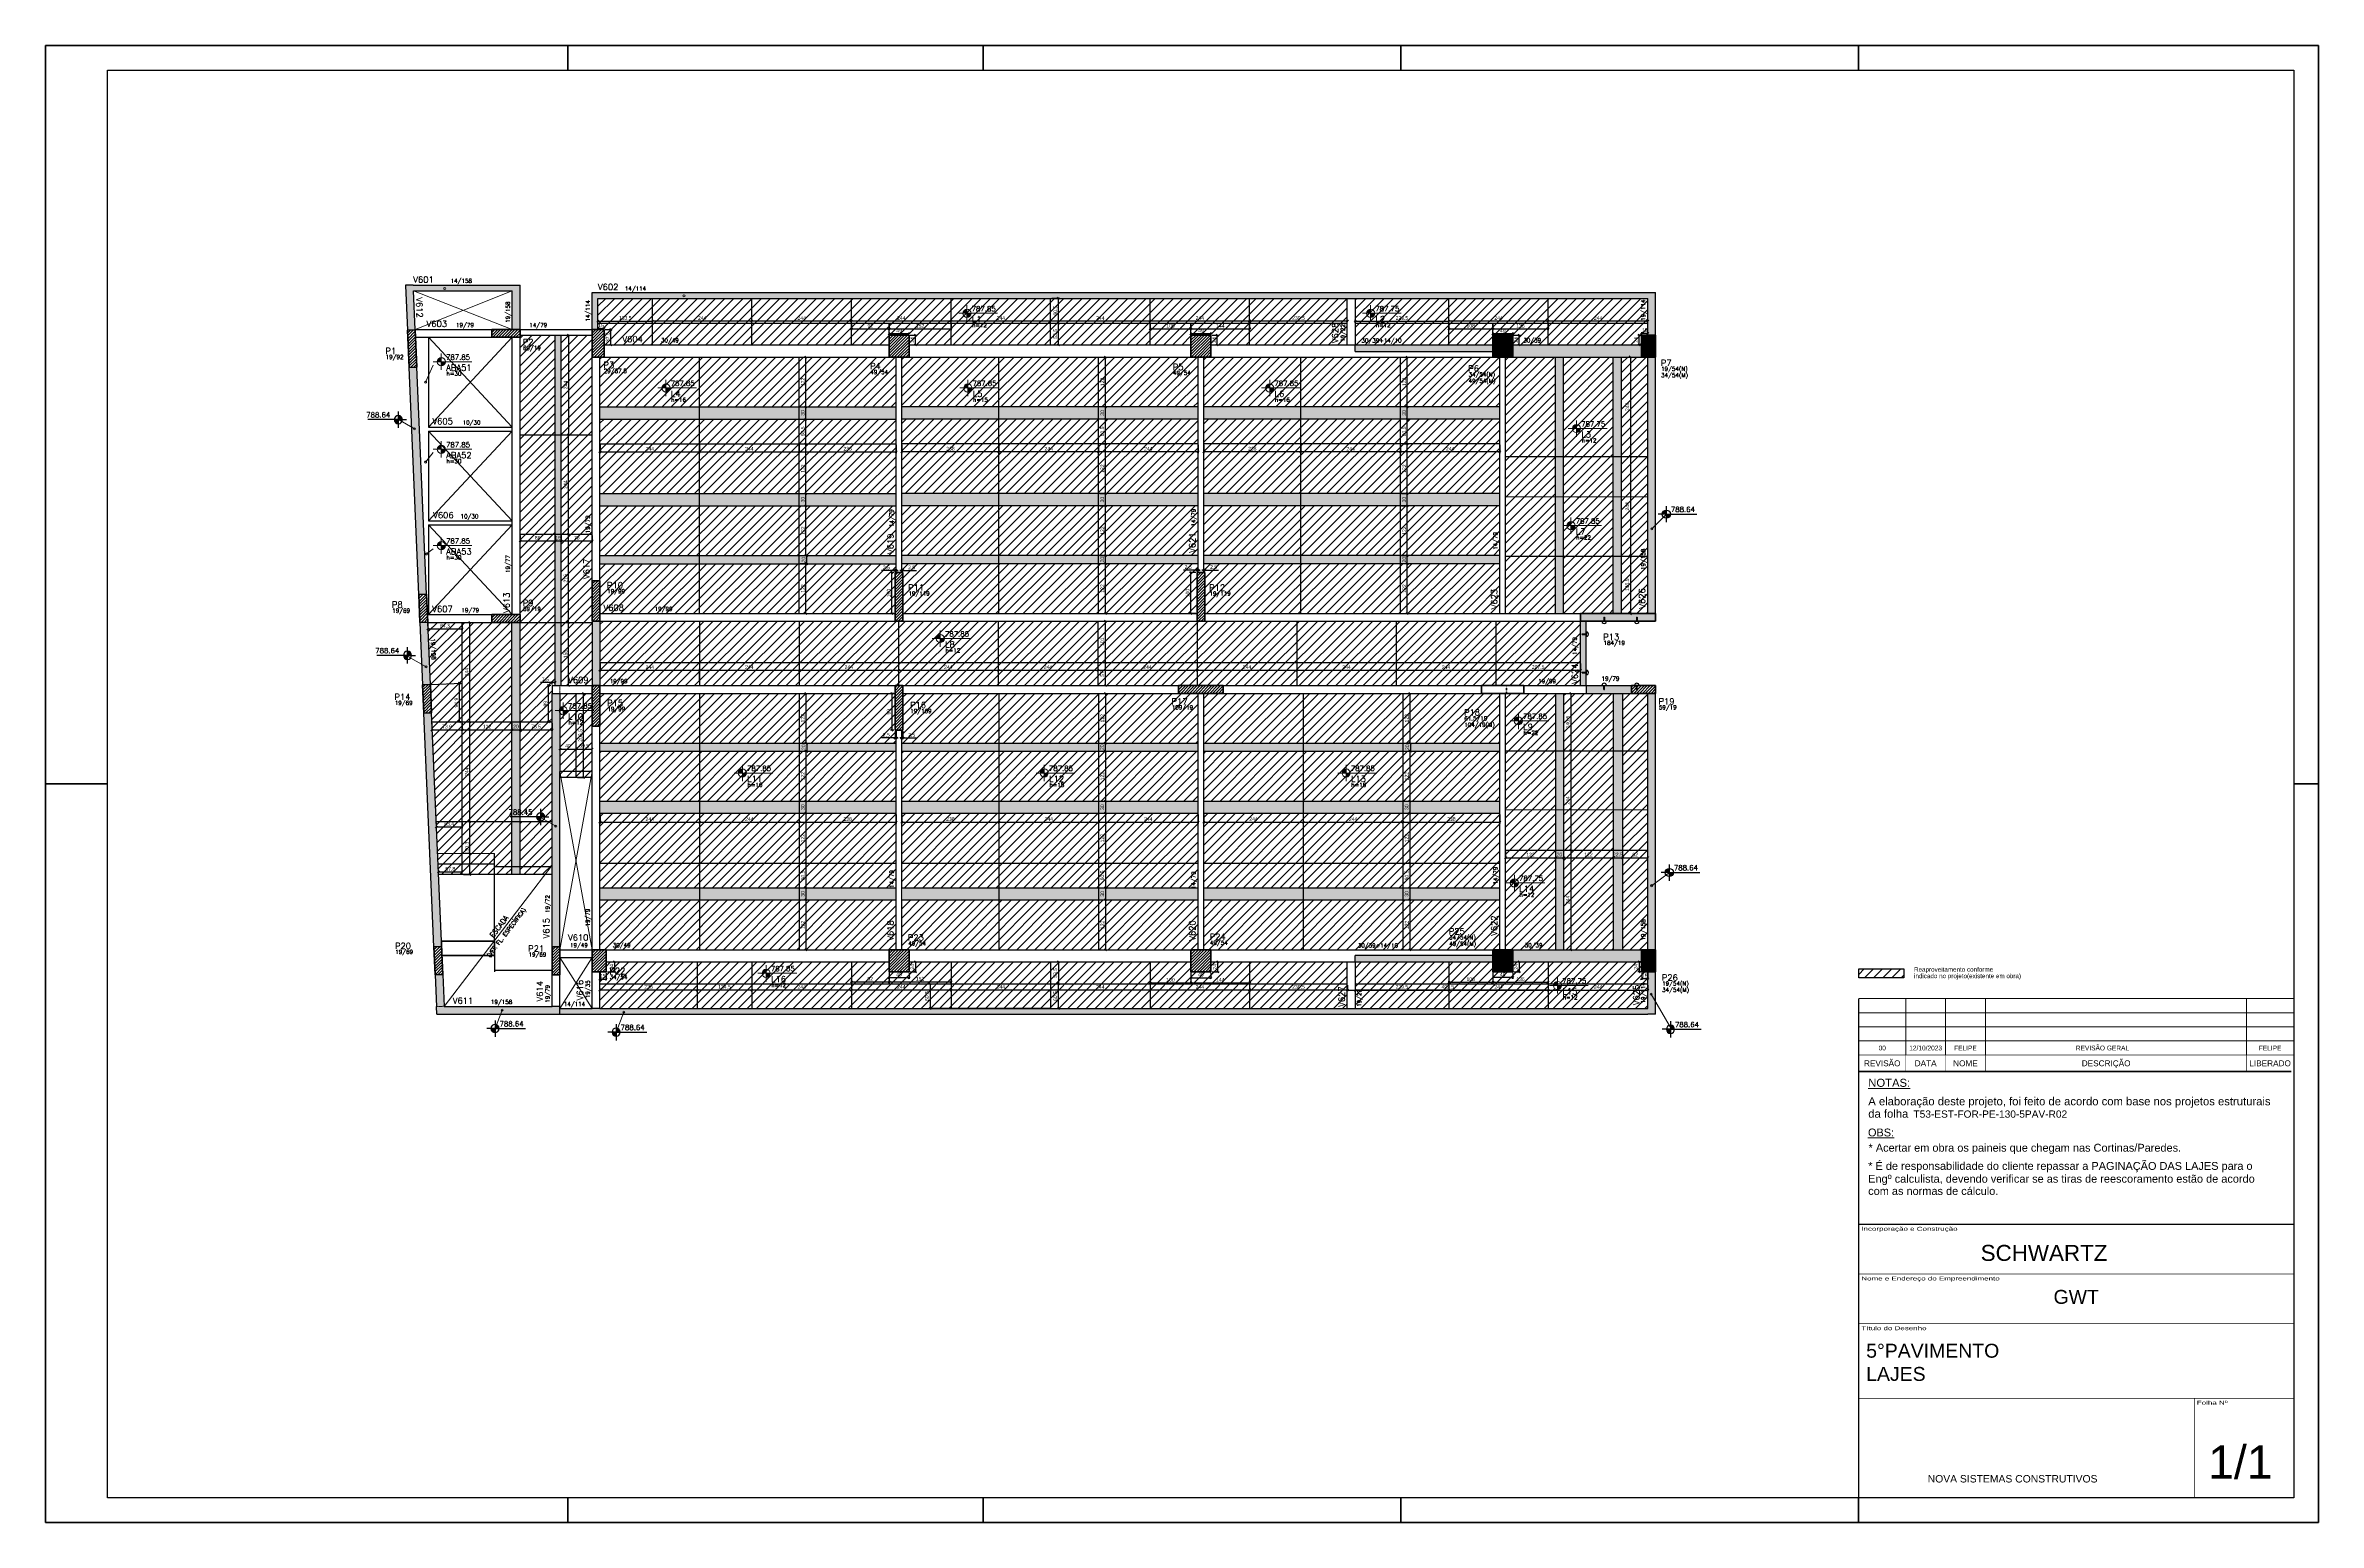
# Model space of a CAD drawing. Extents: x 8513 to 14085, y 7177 to 10799.
import ezdxf
from ezdxf.enums import TextEntityAlignment as Align

# ---------------------------------------------------------------- set-up
doc = ezdxf.new("R2010")
doc.units = 0
doc.linetypes.add('FA_Tracejado', pattern=[0.25, 0.15, -0.1])
doc.linetypes.add('FA_Tracejado_Pilar', pattern=[0.2, 0.1, -0.1])
for name, color, linetype, lineweight in [('CARIMBO', 255, 'Continuous', 9), ('EST-LAJE', 7, 'Continuous', 30), ('EST-LAJE-CUT', 7, 'Continuous', 60), ('EST-LAJE-TEXT', 7, 'Continuous', 9), ('EST-PILAR', 7, 'Continuous', 9), ('EST-PILAR-CUT', 7, 'Continuous', 60), ('EST-PILAR-TEXT', 7, 'Continuous', 9), ('EST-SIMB', 7, 'Continuous', 9), ('EST-SIMB-Spot Elevations', 7, 'Continuous', 9), ('EST-TEXT', 7, 'Continuous', 9), ('EST-VIGA', 7, 'Continuous', 30), ('EST-VIGA-TEXT', 7, 'Continuous', 9), ('FOLHA', 255, 'Continuous', 40), ('Folhas', 255, 'Continuous', 9), ('Hachura', 253, 'Continuous', 9), ('REAPROVEITAMENTO', 7, 'Continuous', 9)]:
    doc.layers.add(name, color=color, linetype=linetype, lineweight=lineweight)
for name, color, linetype in [('COTA', 241, 'Continuous'), ('Painéis', 200, 'Continuous'), ('Vázio', 240, 'Continuous')]:
    doc.layers.add(name, color=color, linetype=linetype)
doc.layers.add('EST-LINHA', color=7, linetype='Continuous', lineweight=9, true_color=0x008000)
doc.styles.add('ARIAL', font='arial.ttf')
doc.styles.add('COTA TECNICA-50', font='techl___.ttf', dxfattribs={"height": 9})
doc.styles.add('RomanS_IV50', font='romans_IV50.ttf', dxfattribs={"height": 11.25})
doc.styles.add('RomanS_IV50_B', font='', dxfattribs={"height": 18.75})
doc.styles.add('RomanS_IV50_B_1', font='', dxfattribs={"height": 22.5})
doc.styles.add('RomanS_IV50_B_2', font='', dxfattribs={"height": 15})
doc.styles.add('Tecnologia', font='')
doc.styles.add('VERDANA', font='verdana.ttf', dxfattribs={"oblique": 15})
doc.styles.get('RomanS_IV50_B').set_extended_font_data('RomanS_IV50', bold=True)
doc.styles.get('RomanS_IV50_B_1').set_extended_font_data('RomanS_IV50', bold=True)
doc.styles.get('RomanS_IV50_B_2').set_extended_font_data('RomanS_IV50', bold=True)
doc.styles.get('Tecnologia').set_extended_font_data('Forgotten Futurist')
doc.dimstyles.new('PAINEL', dxfattribs={"dimtxt": 9, "dimasz": 5, "dimexe": 3, "dimexo": 3, "dimgap": 3, "dimtad": 1, "dimdec": 1, "dimzin": 12, "dimdsep": 46, "dimtxsty": 'COTA TECNICA-50', "dimblk": 'OBLIQUE', "dimcen": 0, "dimclrd": 4, "dimclre": 4, "dimclrt": 1, "dimadec": 1, "dimazin": 3, "dimtfac": 1, "dimtdec": 1, "dimtmove": 0, "dimatfit": 3, "dimldrblk": 'OBLIQUE', "dimfxl": 1, "dimtolj": 1, "dimtzin": 12, "dimarcsym": 0})
pattern_1 = [(45, (9853.6513, 9308.66), (-3.535534, 3.535534), [])]

# ---------------------------------------------------------------- blocks, each defined once
blk = doc.blocks.new('Carimbo Laje')
at = {"layer": 'CARIMBO', "color": 30}
for points, const_width in [([(124981.9, 144853.7), (123684.7, 144853.7), (123684.7, 144038.4)], 4.45), ([(123684.7, 144705.5), (124981.9, 144705.5)], 1.48), ([(123684.7, 144557.3), (124981.9, 144557.3)], 1.48), ([(123684.7, 144334.9), (124981.9, 144334.9)], 1.48), ([(124685.4, 144038.4), (124685.4, 144334.9)], 1.48), ([(123684.7, 144038.4), (124981.9, 144038.4)], 1.48)]:
    blk.add_lwpolyline(points, dxfattribs=dict(at, const_width=const_width))
at = {"color": 0, "linetype": 'Continuous', "ltscale": 5, "style": 'ARIAL'}
blk.add_text('NOVA SISTEMAS CONSTRUTIVOS', height=22.118, dxfattribs=at).set_placement((123890.4, 144083.7))
at = {"color": 7, "style": 'ARIAL'}
blk.add_attdef('INCORPORAÇÃO_E_CONTRUÇÃO', text='', height=45.7, dxfattribs=at).set_placement((124364.7, 144777.9), align=Align.MIDDLE_CENTER)
blk.add_attdef('NOME_DA_OBRA', text='', height=41.5, dxfattribs=at).set_placement((124333.3, 144616.6), align=Align.CENTER)
for tag, p in [('PAVIMENTO', (123706.9, 144455.9)), ('TIPO_DE_PROJETO', (123706.9, 144386.8))]:
    blk.add_attdef(tag, p, '', height=41.5, dxfattribs=at)
at = {"color": 7, "style": 'ARIAL', "oblique": 10}
blk.add_attdef('FOLHA_Nº', text='', height=111.2, dxfattribs=at).set_placement((124832.8, 144149.1), align=Align.CENTER)
at = {"layer": 'CARIMBO', "color": 7, "style": 'VERDANA'}
blk.add_attdef('ENDEREÇO', text='', height=14.8, dxfattribs=at).set_placement((124333.3, 144572.1), align=Align.CENTER)
at = {"layer": 'Folhas', "style": 'Tecnologia', "width": 1.5}
for s, p in [('Incorporação e Construção', (123692.5, 144846.3)), ('Nome e Endereço do Empreendimento', (123692.5, 144698.1)), ('Título do Desenho', (123692.5, 144549.8)), ('Folha Nº', (124693.1, 144327.5))]:
    blk.add_text(s, height=11.86, dxfattribs=at).set_placement(p, align=Align.TOP_LEFT)
blk = doc.blocks.new('Revisão Carimbo')
at = {"color": 30}
for p, q in [((0, 155), (925, 155)), ((100, 35), (100, 155)), ((184.66, 35), (184.66, 155)), ((269.32, 35), (269.32, 155)), ((825, 35), (825, 155)), ((0, 125), (925, 125)), ((0, 95), (925, 95)), ((0, 65), (925, 65))]:
    blk.add_line(p, q, dxfattribs=at)
for points, const_width in [([(0, 0), (0, 155)], 3), ([(0, 0), (920, 0)], 3), ([(0, 35), (925, 35)], 1), ([(100, 35), (100, 0)], 1), ([(184.66, 35), (184.66, 0)], 1), ([(269.32, 35), (269.32, 0)], 1), ([(825, 35), (825, 0)], 1)]:
    blk.add_lwpolyline(points, dxfattribs=dict(at, const_width=const_width))
at = {"color": 7, "style": 'ARIAL'}
for s, p in [('REVISÃO', (50, 17.5)), ('DATA', (142.33, 17.5)), ('NOME', (226.99, 17.5)), ('DESCRIÇÃO', (526.27, 17.5)), ('LIBERADO', (875, 17.5))]:
    blk.add_text(s, height=12.5, dxfattribs=at).set_placement(p, align=Align.MIDDLE_CENTER)
at = {"layer": 'CARIMBO', "color": 7, "style": 'ARIAL'}
for tag, p in [('REVISÃO_03', (50, 140)), ('NOME', (226.99, 140)), ('LIBERADO', (875, 140)), ('REVISÃO_02', (50, 110)), ('DATA', (142.33, 140)), ('DATA', (142.33, 110)), ('NOME', (226.99, 110)), ('LIBERADO', (875, 110)), ('REVISÃO_01', (50, 80)), ('REVISÃO_00', (50, 50)), ('DATA', (142.33, 80)), ('DATA', (142.33, 50)), ('NOME', (226.99, 80)), ('NOME', (226.99, 50)), ('LIBERADO', (875, 80)), ('LIBERADO', (875, 50))]:
    blk.add_attdef(tag, text='', height=10, dxfattribs=at).set_placement(p, align=Align.MIDDLE_CENTER)
for p in [(279.32, 140), (279.32, 110), (279.32, 80), (279.32, 50)]:
    blk.add_attdef('DESCRIÇÃO', text='', height=10, dxfattribs=at).set_placement(p, align=Align.MIDDLE_LEFT)
blk = doc.blocks.new('Floors 4 - ESCADA 4-2877066-5º PAVIMENTO')
at = {"layer": 'EST-LAJE'}
for p, q in [((-239.5, -522.8), (-98.5, -522.8)), ((-98.5, -522.8), (-98.5, -516.5)), ((-239.5, -742), (-239.5, -777.9)), ((-239.5, -777.9), (-239.5, -781)), ((-98.5, -777.9), (-239.5, -777.9))]:
    blk.add_line(p, q, dxfattribs=at)
blk = doc.blocks.new('Floors 21 - Floors 2-3291292-5º PAVIMENTO')
at = {"layer": 'EST-LAJE'}
for p, q in [((-239.5, -705.9), (-239.5, -491.2)), ((-369.8, -705.9), (-374.5, -595.4)), ((-239.5, -742), (-239.5, -741.2))]:
    blk.add_line(p, q, dxfattribs=at)
at = {"layer": 'EST-LAJE-CUT'}
for p, q in [((-239.5, -705.9), (-369.8, -705.9)), ((-369.8, -705.9), (-368.3, -741.2)), ((-239.5, -705.9), (-239.5, -741.2)), ((-239.5, -741.2), (-368.3, -741.2))]:
    blk.add_line(p, q, dxfattribs=at)
at = {"layer": 'EST-LINHA'}
for p, q in [((-379, -491.2), (-239.5, -491.2)), ((-368.3, -742), (-239.5, -742))]:
    blk.add_line(p, q, dxfattribs=at)
blk = doc.blocks.new('FA_Floor_TAG_SURVEY_R01 - NIV_TIT_H_TXT1__TXT2-2303193-5º PAVIMENTO')
at = {"layer": 'EST-LAJE-TEXT'}
h = blk.add_hatch(color=256, dxfattribs=at)
edge = h.paths.add_edge_path(flags=0)
edge.add_line((-0.28, 0.405), (-0.48, 0.405))
edge.add_arc((-0.28, 0.405), 0.2, 90, 180, ccw=False)
edge.add_line((-0.28, 0.605), (-0.28, 0.405))
h = blk.add_hatch(color=256, dxfattribs=at)
edge = h.paths.add_edge_path(flags=0)
edge.add_line((-0.28, 0.405), (-0.08, 0.405))
edge.add_arc((-0.28, 0.405), 0.2, -90, 0, ccw=False)
edge.add_line((-0.28, 0.205), (-0.28, 0.405))
for p, q in [((-0.28, 0.405), (-0.68, 0.405)), ((-0.28, 0.005), (-0.28, 0.805)), ((-0.28, 0.405), (1.22, 0.405))]:
    blk.add_line(p, q, dxfattribs=at)
blk.add_circle((-0.28, 0.405), 0.2, dxfattribs=at)
blk = doc.blocks.new('Spot Elevations - Nivel_Planta-2363176-5º PAVIMENTO')
at = {"layer": 'EST-SIMB-Spot Elevations'}
h = blk.add_hatch(color=256, dxfattribs=at)
edge = h.paths.add_edge_path(flags=0)
edge.add_line((0, 0), (-0.2, 0))
edge.add_arc((0, 0), 0.2, 90, 180, ccw=False)
edge.add_line((0, 0.2), (0, 0))
h = blk.add_hatch(color=256, dxfattribs=at)
edge = h.paths.add_edge_path(flags=0)
edge.add_line((0, 0), (0.2, 0))
edge.add_arc((0, 0), 0.2, 270, 360, ccw=False)
edge.add_line((0, -0.2), (0, 0))
at = {"layer": 'EST-SIMB-Spot Elevations', "lineweight": 30}
for p, q in [((0, 0), (-0.4, 0)), ((0, -0.4), (0, 0.4)), ((0, 0), (1.5, 0))]:
    blk.add_line(p, q, dxfattribs=at)
at = {"layer": 'EST-SIMB-Spot Elevations'}
for p, q in [((0, -0.2), (0, 0.2)), ((0, -0.15), (0, 0.15))]:
    blk.add_line(p, q, dxfattribs=at)
at = {"layer": 'EST-SIMB-Spot Elevations', "lineweight": 30}
blk.add_circle((0, 0), 0.2, dxfattribs=at)
blk = doc.blocks.new('FA_Generic_Anotation_COBERTURA_DET_GANCHO MANUTENCAO FACHADA_R00 - DET_CORTE_AZUL-3504851-5º PAVIMENTO')
at = {"layer": 'EST-SIMB', "lineweight": 30}
for p, q in [((0.11, 0.2), (-0.11, 0.2)), ((-0.02, 0), (-0.02, 0.2)), ((0.02, 0), (-0.02, 0)), ((0.02, 0), (0.02, 0.2))]:
    blk.add_line(p, q, dxfattribs=at)
blk.add_arc((0, 0.2), 0.11, 360, 180, dxfattribs=at)
blk = doc.blocks.new('FA_Generic_Anotation_COBERTURA_DET_GANCHO MANUTENCAO FACHADA_R00 - DET_CORTE_AZUL-2253045-5º PAVIMENTO')
at = {"layer": 'EST-SIMB', "lineweight": 30}
for p, q in [((0.11, -0.2), (-0.11, -0.2)), ((-0.02, 0), (-0.02, -0.2)), ((0.02, 0), (-0.02, 0)), ((0.02, 0), (0.02, -0.2))]:
    blk.add_line(p, q, dxfattribs=at)
blk.add_arc((0, -0.2), 0.11, 180, 0, dxfattribs=at)
blk = doc.blocks.new('_Oblique')
at = {"color": 0, "linetype": 'ByBlock', "lineweight": -2}
blk.add_line((-0.5, -0.5), (0.5, 0.5), dxfattribs=at)
blk = doc.blocks.new('*D518')
at = {"layer": 'COTA', "color": 4, "lineweight": -2, "transparency": 16777216}
for p, q in [((10593.2, 9506.2), (10585, 9506.2)), ((10588, 9406.2), (10588, 9506.2)), ((10593.2, 9406.2), (10585, 9406.2))]:
    blk.add_line(p, q, dxfattribs=at)
at = {"layer": 'Defpoints', "color": 0, "transparency": 16777216}
for p in [(10588, 9506.2), (10596.2, 9506.2), (10596.2, 9406.2)]:
    blk.add_point(p, dxfattribs=at)
at = {"layer": 'COTA', "color": 4, "lineweight": -2, "transparency": 16777216, "xscale": 5, "yscale": 5, "zscale": 5}
for p, rotation in [((10588, 9506.2), 90), ((10588, 9406.2), 270)]:
    blk.add_blockref('_Oblique', p, dxfattribs=dict(at, rotation=rotation))
at = {"layer": 'COTA', "color": 1, "transparency": 16777216, "insert": (10580.4, 9456.2), "char_height": 9, "attachment_point": 5, "rotation": 90, "style": 'COTA TECNICA-50'}
blk.add_mtext('\\A1;100', dxfattribs=at)
blk = doc.blocks.new('*D519')
at = {"layer": 'COTA', "color": 4, "lineweight": -2, "transparency": 16777216}
for p, q in [((10596.2, 9511.4), (10562.8, 9511.4)), ((10596.2, 9509.2), (10596.2, 9514.4)), ((10598.7, 9511.4), (10596.2, 9511.4)), ((10598.7, 9509.2), (10598.7, 9514.4)), ((10598.7, 9511.4), (10603.7, 9511.4))]:
    blk.add_line(p, q, dxfattribs=at)
at = {"layer": 'Defpoints', "color": 0, "transparency": 16777216}
for p in [(10596.2, 9511.4), (10596.2, 9506.2), (10598.7, 9506.2)]:
    blk.add_point(p, dxfattribs=at)
at = {"layer": 'COTA', "color": 4, "lineweight": -2, "transparency": 16777216, "xscale": 5, "yscale": 5, "zscale": 5}
blk.add_blockref('_Oblique', (10596.2, 9511.4), dxfattribs=at)
at = {"layer": 'COTA', "color": 4, "lineweight": -2, "transparency": 16777216, "xscale": 5, "yscale": 5, "zscale": 5, "rotation": 180}
blk.add_blockref('_Oblique', (10598.7, 9511.4), dxfattribs=at)
at = {"layer": 'COTA', "color": 1, "transparency": 16777216, "insert": (10574.5, 9519), "char_height": 9, "attachment_point": 5, "style": 'COTA TECNICA-50'}
blk.add_mtext('\\A1;2.5', dxfattribs=at)
blk = doc.blocks.new('*D520')
at = {"layer": 'COTA', "color": 4, "lineweight": -2, "transparency": 16777216}
for p, q in [((10612.7, 9511.4), (10607.7, 9511.4)), ((10612.7, 9509.2), (10612.7, 9514.4)), ((10612.7, 9511.4), (10615.2, 9511.4)), ((10615.2, 9509.2), (10615.2, 9514.4)), ((10615.2, 9511.4), (10648.5, 9511.4))]:
    blk.add_line(p, q, dxfattribs=at)
at = {"layer": 'Defpoints', "color": 0, "transparency": 16777216}
for p in [(10612.7, 9506.2), (10615.2, 9511.4), (10615.2, 9506.2)]:
    blk.add_point(p, dxfattribs=at)
at = {"layer": 'COTA', "color": 4, "lineweight": -2, "transparency": 16777216, "xscale": 5, "yscale": 5, "zscale": 5}
blk.add_blockref('_Oblique', (10612.7, 9511.4), dxfattribs=at)
at = {"layer": 'COTA', "color": 4, "lineweight": -2, "transparency": 16777216, "xscale": 5, "yscale": 5, "zscale": 5, "rotation": 180}
blk.add_blockref('_Oblique', (10615.2, 9511.4), dxfattribs=at)
at = {"layer": 'COTA', "color": 1, "transparency": 16777216, "insert": (10636.8, 9519), "char_height": 9, "attachment_point": 5, "style": 'COTA TECNICA-50'}
blk.add_mtext('\\A1;2.5', dxfattribs=at)
blk = doc.blocks.new('*D521')
at = {"layer": 'COTA', "color": 4, "lineweight": -2, "transparency": 16777216}
for p, q in [((11333.2, 9506.2), (11317.8, 9506.2)), ((11320.8, 9406.2), (11320.8, 9506.2)), ((11333.2, 9406.2), (11317.8, 9406.2))]:
    blk.add_line(p, q, dxfattribs=at)
at = {"layer": 'Defpoints', "color": 0, "transparency": 16777216}
for p in [(11320.8, 9506.2), (11336.2, 9506.2), (11336.2, 9406.2)]:
    blk.add_point(p, dxfattribs=at)
at = {"layer": 'COTA', "color": 4, "lineweight": -2, "transparency": 16777216, "xscale": 5, "yscale": 5, "zscale": 5}
for p, rotation in [((11320.8, 9506.2), 90), ((11320.8, 9406.2), 270)]:
    blk.add_blockref('_Oblique', p, dxfattribs=dict(at, rotation=rotation))
at = {"layer": 'COTA', "color": 1, "transparency": 16777216, "insert": (11313.2, 9456.2), "char_height": 9, "attachment_point": 5, "rotation": 90, "style": 'COTA TECNICA-50'}
blk.add_mtext('\\A1;100', dxfattribs=at)
blk = doc.blocks.new('*D522')
at = {"layer": 'COTA', "color": 4, "lineweight": -2, "transparency": 16777216}
for p, q in [((11336.2, 9512.3), (11302.8, 9512.3)), ((11336.2, 9509.2), (11336.2, 9515.3)), ((11338.7, 9512.3), (11336.2, 9512.3)), ((11338.7, 9509.2), (11338.7, 9515.3)), ((11338.7, 9512.3), (11343.7, 9512.3))]:
    blk.add_line(p, q, dxfattribs=at)
at = {"layer": 'Defpoints', "color": 0, "transparency": 16777216}
for p in [(11336.2, 9512.3), (11336.2, 9506.2), (11338.7, 9506.2)]:
    blk.add_point(p, dxfattribs=at)
at = {"layer": 'COTA', "color": 4, "lineweight": -2, "transparency": 16777216, "xscale": 5, "yscale": 5, "zscale": 5}
blk.add_blockref('_Oblique', (11336.2, 9512.3), dxfattribs=at)
at = {"layer": 'COTA', "color": 4, "lineweight": -2, "transparency": 16777216, "xscale": 5, "yscale": 5, "zscale": 5, "rotation": 180}
blk.add_blockref('_Oblique', (11338.7, 9512.3), dxfattribs=at)
at = {"layer": 'COTA', "color": 1, "transparency": 16777216, "insert": (11314.5, 9519.9), "char_height": 9, "attachment_point": 5, "style": 'COTA TECNICA-50'}
blk.add_mtext('\\A1;2.5', dxfattribs=at)
blk = doc.blocks.new('*D523')
at = {"layer": 'COTA', "color": 4, "lineweight": -2, "transparency": 16777216}
for p, q in [((11352.7, 9512.3), (11347.7, 9512.3)), ((11352.7, 9509.2), (11352.7, 9515.3)), ((11352.7, 9512.3), (11355.2, 9512.3)), ((11355.2, 9509.2), (11355.2, 9515.3)), ((11355.2, 9512.3), (11388.5, 9512.3))]:
    blk.add_line(p, q, dxfattribs=at)
at = {"layer": 'Defpoints', "color": 0, "transparency": 16777216}
for p in [(11352.7, 9506.2), (11355.2, 9512.3), (11355.2, 9506.2)]:
    blk.add_point(p, dxfattribs=at)
at = {"layer": 'COTA', "color": 4, "lineweight": -2, "transparency": 16777216, "xscale": 5, "yscale": 5, "zscale": 5}
blk.add_blockref('_Oblique', (11352.7, 9512.3), dxfattribs=at)
at = {"layer": 'COTA', "color": 4, "lineweight": -2, "transparency": 16777216, "xscale": 5, "yscale": 5, "zscale": 5, "rotation": 180}
blk.add_blockref('_Oblique', (11355.2, 9512.3), dxfattribs=at)
at = {"layer": 'COTA', "color": 1, "transparency": 16777216, "insert": (11376.8, 9519.9), "char_height": 9, "attachment_point": 5, "style": 'COTA TECNICA-50'}
blk.add_mtext('\\A1;2.5', dxfattribs=at)
blk = doc.blocks.new('*D536')
at = {"layer": 'COTA', "color": 4, "lineweight": -2, "transparency": 16777216}
for p, q in [((9872.7, 9819.2), (9872.7, 9799.3)), ((10116.7, 9819.2), (10116.7, 9799.3)), ((9872.7, 9802.3), (10116.7, 9802.3))]:
    blk.add_line(p, q, dxfattribs=at)
at = {"layer": 'Defpoints', "color": 0, "transparency": 16777216}
for p in [(9872.7, 9822.2), (10116.7, 9822.2), (10116.7, 9802.3)]:
    blk.add_point(p, dxfattribs=at)
at = {"layer": 'COTA', "color": 4, "lineweight": -2, "transparency": 16777216, "xscale": 5, "yscale": 5, "zscale": 5, "rotation": 180}
blk.add_blockref('_Oblique', (9872.7, 9802.3), dxfattribs=at)
at = {"layer": 'COTA', "color": 4, "lineweight": -2, "transparency": 16777216, "xscale": 5, "yscale": 5, "zscale": 5}
blk.add_blockref('_Oblique', (10116.7, 9802.3), dxfattribs=at)
at = {"layer": 'COTA', "color": 1, "transparency": 16777216, "insert": (9994.7, 9809.8), "char_height": 9, "attachment_point": 5, "style": 'COTA TECNICA-50'}
blk.add_mtext('\\A1;244', dxfattribs=at)
blk = doc.blocks.new('*D537')
at = {"layer": 'COTA', "color": 4, "lineweight": -2, "transparency": 16777216}
for p, q in [((10116.7, 9819.2), (10116.7, 9799.3)), ((10360.7, 9819.2), (10360.7, 9799.3)), ((10116.7, 9802.3), (10360.7, 9802.3))]:
    blk.add_line(p, q, dxfattribs=at)
at = {"layer": 'Defpoints', "color": 0, "transparency": 16777216}
for p in [(10116.7, 9822.2), (10360.7, 9822.2), (10360.7, 9802.3)]:
    blk.add_point(p, dxfattribs=at)
at = {"layer": 'COTA', "color": 4, "lineweight": -2, "transparency": 16777216, "xscale": 5, "yscale": 5, "zscale": 5, "rotation": 180}
blk.add_blockref('_Oblique', (10116.7, 9802.3), dxfattribs=at)
at = {"layer": 'COTA', "color": 4, "lineweight": -2, "transparency": 16777216, "xscale": 5, "yscale": 5, "zscale": 5}
blk.add_blockref('_Oblique', (10360.7, 9802.3), dxfattribs=at)
at = {"layer": 'COTA', "color": 1, "transparency": 16777216, "insert": (10238.7, 9809.8), "char_height": 9, "attachment_point": 5, "style": 'COTA TECNICA-50'}
blk.add_mtext('\\A1;244', dxfattribs=at)
blk = doc.blocks.new('*D538')
at = {"layer": 'COTA', "color": 4, "lineweight": -2, "transparency": 16777216}
for p, q in [((10360.7, 9819.2), (10360.7, 9799.3)), ((10598.7, 9819.2), (10598.7, 9799.3)), ((10360.7, 9802.3), (10598.7, 9802.3))]:
    blk.add_line(p, q, dxfattribs=at)
at = {"layer": 'Defpoints', "color": 0, "transparency": 16777216}
for p in [(10360.7, 9822.2), (10598.7, 9822.2), (10598.7, 9802.3)]:
    blk.add_point(p, dxfattribs=at)
at = {"layer": 'COTA', "color": 4, "lineweight": -2, "transparency": 16777216, "xscale": 5, "yscale": 5, "zscale": 5, "rotation": 180}
blk.add_blockref('_Oblique', (10360.7, 9802.3), dxfattribs=at)
at = {"layer": 'COTA', "color": 4, "lineweight": -2, "transparency": 16777216, "xscale": 5, "yscale": 5, "zscale": 5}
blk.add_blockref('_Oblique', (10598.7, 9802.3), dxfattribs=at)
at = {"layer": 'COTA', "color": 1, "transparency": 16777216, "insert": (10479.7, 9810), "char_height": 9, "attachment_point": 5, "style": 'COTA TECNICA-50'}
blk.add_mtext('\\A1;238', dxfattribs=at)
blk = doc.blocks.new('*D539')
at = {"layer": 'COTA', "color": 4, "lineweight": -2, "transparency": 16777216}
for p, q in [((10363.7, 9528.2), (10380.6, 9528.2)), ((10377.6, 9406.2), (10377.6, 9528.2)), ((10363.7, 9406.2), (10380.6, 9406.2))]:
    blk.add_line(p, q, dxfattribs=at)
at = {"layer": 'Defpoints', "color": 0, "transparency": 16777216}
for p in [(10360.7, 9528.2), (10377.6, 9528.2), (10360.7, 9406.2)]:
    blk.add_point(p, dxfattribs=at)
at = {"layer": 'COTA', "color": 4, "lineweight": -2, "transparency": 16777216, "xscale": 5, "yscale": 5, "zscale": 5}
for p, rotation in [((10377.6, 9528.2), 90), ((10377.6, 9406.2), 270)]:
    blk.add_blockref('_Oblique', p, dxfattribs=dict(at, rotation=rotation))
at = {"layer": 'COTA', "color": 1, "transparency": 16777216, "insert": (10370.1, 9467.2), "char_height": 9, "attachment_point": 5, "rotation": 90, "style": 'COTA TECNICA-50'}
blk.add_mtext('\\A1;122', dxfattribs=at)
blk = doc.blocks.new('*D540')
at = {"layer": 'COTA', "color": 4, "lineweight": -2, "transparency": 16777216}
for p, q in [((10363.7, 9548.2), (10382.3, 9548.2)), ((10379.3, 9528.2), (10379.3, 9548.2)), ((10365.3, 9528.2), (10382.3, 9528.2))]:
    blk.add_line(p, q, dxfattribs=at)
at = {"layer": 'Defpoints', "color": 0, "transparency": 16777216}
for p in [(10360.7, 9548.2), (10379.3, 9548.2), (10362.3, 9528.2)]:
    blk.add_point(p, dxfattribs=at)
at = {"layer": 'COTA', "color": 4, "lineweight": -2, "transparency": 16777216, "xscale": 5, "yscale": 5, "zscale": 5}
for p, rotation in [((10379.3, 9548.2), 90), ((10379.3, 9528.2), 270)]:
    blk.add_blockref('_Oblique', p, dxfattribs=dict(at, rotation=rotation))
at = {"layer": 'COTA', "color": 1, "transparency": 16777216, "insert": (10371.7, 9538.2), "char_height": 9, "attachment_point": 5, "rotation": 90, "style": 'COTA TECNICA-50'}
blk.add_mtext('\\A1;20', dxfattribs=at)
blk = doc.blocks.new('*D541')
at = {"layer": 'COTA', "color": 4, "lineweight": -2, "transparency": 16777216}
for p, q in [((10363.7, 9670.2), (10380.6, 9670.2)), ((10377.6, 9548.2), (10377.6, 9670.2)), ((10363.7, 9548.2), (10380.6, 9548.2))]:
    blk.add_line(p, q, dxfattribs=at)
at = {"layer": 'Defpoints', "color": 0, "transparency": 16777216}
for p in [(10360.7, 9670.2), (10377.6, 9670.2), (10360.7, 9548.2)]:
    blk.add_point(p, dxfattribs=at)
at = {"layer": 'COTA', "color": 4, "lineweight": -2, "transparency": 16777216, "xscale": 5, "yscale": 5, "zscale": 5}
for p, rotation in [((10377.6, 9670.2), 90), ((10377.6, 9548.2), 270)]:
    blk.add_blockref('_Oblique', p, dxfattribs=dict(at, rotation=rotation))
at = {"layer": 'COTA', "color": 1, "transparency": 16777216, "insert": (10370.1, 9609.2), "char_height": 9, "attachment_point": 5, "rotation": 90, "style": 'COTA TECNICA-50'}
blk.add_mtext('\\A1;122', dxfattribs=at)
blk = doc.blocks.new('*D542')
at = {"layer": 'COTA', "color": 4, "lineweight": -2, "transparency": 16777216}
for p, q in [((10363.7, 9700.2), (10380.6, 9700.2)), ((10377.6, 9670.2), (10377.6, 9700.2)), ((10363.7, 9670.2), (10380.6, 9670.2))]:
    blk.add_line(p, q, dxfattribs=at)
at = {"layer": 'Defpoints', "color": 0, "transparency": 16777216}
for p in [(10360.7, 9700.2), (10377.6, 9700.2), (10360.7, 9670.2)]:
    blk.add_point(p, dxfattribs=at)
at = {"layer": 'COTA', "color": 4, "lineweight": -2, "transparency": 16777216, "xscale": 5, "yscale": 5, "zscale": 5}
for p, rotation in [((10377.6, 9700.2), 90), ((10377.6, 9670.2), 270)]:
    blk.add_blockref('_Oblique', p, dxfattribs=dict(at, rotation=rotation))
at = {"layer": 'COTA', "color": 1, "transparency": 16777216, "insert": (10369.9, 9685.2), "char_height": 9, "attachment_point": 5, "rotation": 90, "style": 'COTA TECNICA-50'}
blk.add_mtext('\\A1;30', dxfattribs=at)
blk = doc.blocks.new('*D543')
at = {"layer": 'COTA', "color": 4, "lineweight": -2, "transparency": 16777216}
for p, q in [((10365.6, 9822.2), (10380.6, 9822.2)), ((10377.6, 9700.2), (10377.6, 9822.2)), ((10363.7, 9700.2), (10380.6, 9700.2))]:
    blk.add_line(p, q, dxfattribs=at)
at = {"layer": 'Defpoints', "color": 0, "transparency": 16777216}
for p in [(10362.6, 9822.2), (10377.6, 9822.2), (10360.7, 9700.2)]:
    blk.add_point(p, dxfattribs=at)
at = {"layer": 'COTA', "color": 4, "lineweight": -2, "transparency": 16777216, "xscale": 5, "yscale": 5, "zscale": 5}
for p, rotation in [((10377.6, 9822.2), 90), ((10377.6, 9700.2), 270)]:
    blk.add_blockref('_Oblique', p, dxfattribs=dict(at, rotation=rotation))
at = {"layer": 'COTA', "color": 1, "transparency": 16777216, "insert": (10370.1, 9761.2), "char_height": 9, "attachment_point": 5, "rotation": 90, "style": 'COTA TECNICA-50'}
blk.add_mtext('\\A1;122', dxfattribs=at)
blk = doc.blocks.new('*D544')
at = {"layer": 'COTA', "color": 4, "lineweight": -2, "transparency": 16777216}
for p, q in [((10377.6, 9822.2), (10377.6, 9882.7)), ((10365.6, 9822.2), (10380.6, 9822.2))]:
    blk.add_line(p, q, dxfattribs=at)
at = {"layer": 'Defpoints', "color": 0, "transparency": 16777216}
for p in [(10377.6, 9882.7), (10377.6, 9882.7), (10362.6, 9822.2)]:
    blk.add_point(p, dxfattribs=at)
at = {"layer": 'COTA', "color": 4, "lineweight": -2, "transparency": 16777216, "xscale": 5, "yscale": 5, "zscale": 5}
for p, rotation in [((10377.6, 9882.7), 90), ((10377.6, 9822.2), 270)]:
    blk.add_blockref('_Oblique', p, dxfattribs=dict(at, rotation=rotation))
at = {"layer": 'COTA', "color": 1, "transparency": 16777216, "insert": (10370, 9852.4), "char_height": 9, "attachment_point": 5, "rotation": 90, "style": 'COTA TECNICA-50'}
blk.add_mtext('\\A1;60.5', dxfattribs=at)
blk = doc.blocks.new('*D545')
at = {"layer": 'COTA', "color": 4, "lineweight": -2, "transparency": 16777216}
blk.add_line((10377.6, 9882.7), (10377.6, 9912.7), dxfattribs=at)
at = {"layer": 'Defpoints', "color": 0, "transparency": 16777216}
for p in [(10377.6, 9912.7), (10377.6, 9912.7), (10377.6, 9882.7)]:
    blk.add_point(p, dxfattribs=at)
at = {"layer": 'COTA', "color": 4, "lineweight": -2, "transparency": 16777216, "xscale": 5, "yscale": 5, "zscale": 5}
for p, rotation in [((10377.6, 9912.7), 90), ((10377.6, 9882.7), 270)]:
    blk.add_blockref('_Oblique', p, dxfattribs=dict(at, rotation=rotation))
at = {"layer": 'COTA', "color": 1, "transparency": 16777216, "insert": (10369.9, 9897.7), "char_height": 9, "attachment_point": 5, "rotation": 90, "style": 'COTA TECNICA-50'}
blk.add_mtext('\\A1;30', dxfattribs=at)
blk = doc.blocks.new('*D524')
at = {"layer": 'COTA', "color": 4, "lineweight": -2, "transparency": 16777216}
blk.add_line((10377.6, 9912.7), (10377.6, 10034.7), dxfattribs=at)
at = {"layer": 'Defpoints', "color": 0, "transparency": 16777216}
for p in [(10377.6, 10034.7), (10377.6, 10034.7), (10377.6, 9912.7)]:
    blk.add_point(p, dxfattribs=at)
at = {"layer": 'COTA', "color": 4, "lineweight": -2, "transparency": 16777216, "xscale": 5, "yscale": 5, "zscale": 5}
for p, rotation in [((10377.6, 10034.7), 90), ((10377.6, 9912.7), 270)]:
    blk.add_blockref('_Oblique', p, dxfattribs=dict(at, rotation=rotation))
at = {"layer": 'COTA', "color": 1, "transparency": 16777216, "insert": (10370.1, 9973.7), "char_height": 9, "attachment_point": 5, "rotation": 90, "style": 'COTA TECNICA-50'}
blk.add_mtext('\\A1;122', dxfattribs=at)
blk = doc.blocks.new('*D525')
at = {"layer": 'COTA', "color": 4, "lineweight": -2, "transparency": 16777216}
for p, q in [((11094.7, 9819.2), (11094.7, 9799.3)), ((11338.7, 9819.2), (11338.7, 9799.3)), ((11338.7, 9802.3), (11094.7, 9802.3))]:
    blk.add_line(p, q, dxfattribs=at)
at = {"layer": 'Defpoints', "color": 0, "transparency": 16777216}
for p in [(11094.7, 9822.2), (11338.7, 9822.2), (11094.7, 9802.3)]:
    blk.add_point(p, dxfattribs=at)
at = {"layer": 'COTA', "color": 4, "lineweight": -2, "transparency": 16777216, "xscale": 5, "yscale": 5, "zscale": 5, "rotation": 180}
blk.add_blockref('_Oblique', (11094.7, 9802.3), dxfattribs=at)
at = {"layer": 'COTA', "color": 4, "lineweight": -2, "transparency": 16777216, "xscale": 5, "yscale": 5, "zscale": 5}
blk.add_blockref('_Oblique', (11338.7, 9802.3), dxfattribs=at)
at = {"layer": 'COTA', "color": 1, "transparency": 16777216, "insert": (11216.7, 9809.8), "char_height": 9, "attachment_point": 5, "style": 'COTA TECNICA-50'}
blk.add_mtext('\\A1;244', dxfattribs=at)
blk = doc.blocks.new('*D526')
at = {"layer": 'COTA', "color": 4, "lineweight": -2, "transparency": 16777216}
for p, q in [((10850.7, 9819.2), (10850.7, 9799.3)), ((11094.7, 9819.2), (11094.7, 9799.3)), ((11094.7, 9802.3), (10850.7, 9802.3))]:
    blk.add_line(p, q, dxfattribs=at)
at = {"layer": 'Defpoints', "color": 0, "transparency": 16777216}
for p in [(10850.7, 9822.2), (11094.7, 9822.2), (10850.7, 9802.3)]:
    blk.add_point(p, dxfattribs=at)
at = {"layer": 'COTA', "color": 4, "lineweight": -2, "transparency": 16777216, "xscale": 5, "yscale": 5, "zscale": 5, "rotation": 180}
blk.add_blockref('_Oblique', (10850.7, 9802.3), dxfattribs=at)
at = {"layer": 'COTA', "color": 4, "lineweight": -2, "transparency": 16777216, "xscale": 5, "yscale": 5, "zscale": 5}
blk.add_blockref('_Oblique', (11094.7, 9802.3), dxfattribs=at)
at = {"layer": 'COTA', "color": 1, "transparency": 16777216, "insert": (10972.7, 9809.8), "char_height": 9, "attachment_point": 5, "style": 'COTA TECNICA-50'}
blk.add_mtext('\\A1;244', dxfattribs=at)
blk = doc.blocks.new('*D527')
at = {"layer": 'COTA', "color": 4, "lineweight": -2, "transparency": 16777216}
for p, q in [((10612.7, 9819.2), (10612.7, 9799.3)), ((10850.7, 9819.2), (10850.7, 9799.3)), ((10850.7, 9802.3), (10612.7, 9802.3))]:
    blk.add_line(p, q, dxfattribs=at)
at = {"layer": 'Defpoints', "color": 0, "transparency": 16777216}
for p in [(10612.7, 9822.2), (10850.7, 9822.2), (10612.7, 9802.3)]:
    blk.add_point(p, dxfattribs=at)
at = {"layer": 'COTA', "color": 4, "lineweight": -2, "transparency": 16777216, "xscale": 5, "yscale": 5, "zscale": 5, "rotation": 180}
blk.add_blockref('_Oblique', (10612.7, 9802.3), dxfattribs=at)
at = {"layer": 'COTA', "color": 4, "lineweight": -2, "transparency": 16777216, "xscale": 5, "yscale": 5, "zscale": 5}
blk.add_blockref('_Oblique', (10850.7, 9802.3), dxfattribs=at)
at = {"layer": 'COTA', "color": 1, "transparency": 16777216, "insert": (10731.7, 9810), "char_height": 9, "attachment_point": 5, "style": 'COTA TECNICA-50'}
blk.add_mtext('\\A1;238', dxfattribs=at)
blk = doc.blocks.new('*D528')
at = {"layer": 'COTA', "color": 4, "lineweight": -2, "transparency": 16777216}
for p, q in [((11834.7, 9819.2), (11834.7, 9799.3)), ((12078.7, 9819.2), (12078.7, 9799.3)), ((12078.7, 9802.3), (11834.7, 9802.3))]:
    blk.add_line(p, q, dxfattribs=at)
at = {"layer": 'Defpoints', "color": 0, "transparency": 16777216}
for p in [(11834.7, 9822.2), (12078.7, 9822.2), (11834.7, 9802.3)]:
    blk.add_point(p, dxfattribs=at)
at = {"layer": 'COTA', "color": 4, "lineweight": -2, "transparency": 16777216, "xscale": 5, "yscale": 5, "zscale": 5, "rotation": 180}
blk.add_blockref('_Oblique', (11834.7, 9802.3), dxfattribs=at)
at = {"layer": 'COTA', "color": 4, "lineweight": -2, "transparency": 16777216, "xscale": 5, "yscale": 5, "zscale": 5}
blk.add_blockref('_Oblique', (12078.7, 9802.3), dxfattribs=at)
at = {"layer": 'COTA', "color": 1, "transparency": 16777216, "insert": (11956.7, 9809.8), "char_height": 9, "attachment_point": 5, "style": 'COTA TECNICA-50'}
blk.add_mtext('\\A1;244', dxfattribs=at)
blk = doc.blocks.new('*D529')
at = {"layer": 'COTA', "color": 4, "lineweight": -2, "transparency": 16777216}
for p, q in [((11590.7, 9819.2), (11590.7, 9799.3)), ((11834.7, 9819.2), (11834.7, 9799.3)), ((11834.7, 9802.3), (11590.7, 9802.3))]:
    blk.add_line(p, q, dxfattribs=at)
at = {"layer": 'Defpoints', "color": 0, "transparency": 16777216}
for p in [(11590.7, 9822.2), (11834.7, 9822.2), (11590.7, 9802.3)]:
    blk.add_point(p, dxfattribs=at)
at = {"layer": 'COTA', "color": 4, "lineweight": -2, "transparency": 16777216, "xscale": 5, "yscale": 5, "zscale": 5, "rotation": 180}
blk.add_blockref('_Oblique', (11590.7, 9802.3), dxfattribs=at)
at = {"layer": 'COTA', "color": 4, "lineweight": -2, "transparency": 16777216, "xscale": 5, "yscale": 5, "zscale": 5}
blk.add_blockref('_Oblique', (11834.7, 9802.3), dxfattribs=at)
at = {"layer": 'COTA', "color": 1, "transparency": 16777216, "insert": (11712.7, 9809.8), "char_height": 9, "attachment_point": 5, "style": 'COTA TECNICA-50'}
blk.add_mtext('\\A1;244', dxfattribs=at)
blk = doc.blocks.new('*D530')
at = {"layer": 'COTA', "color": 4, "lineweight": -2, "transparency": 16777216}
for p, q in [((11352.7, 9819.2), (11352.7, 9799.3)), ((11590.7, 9819.2), (11590.7, 9799.3)), ((11590.7, 9802.3), (11352.7, 9802.3))]:
    blk.add_line(p, q, dxfattribs=at)
at = {"layer": 'Defpoints', "color": 0, "transparency": 16777216}
for p in [(11352.7, 9822.2), (11590.7, 9822.2), (11352.7, 9802.3)]:
    blk.add_point(p, dxfattribs=at)
at = {"layer": 'COTA', "color": 4, "lineweight": -2, "transparency": 16777216, "xscale": 5, "yscale": 5, "zscale": 5, "rotation": 180}
blk.add_blockref('_Oblique', (11352.7, 9802.3), dxfattribs=at)
at = {"layer": 'COTA', "color": 4, "lineweight": -2, "transparency": 16777216, "xscale": 5, "yscale": 5, "zscale": 5}
blk.add_blockref('_Oblique', (11590.7, 9802.3), dxfattribs=at)
at = {"layer": 'COTA', "color": 1, "transparency": 16777216, "insert": (11471.7, 9810), "char_height": 9, "attachment_point": 5, "style": 'COTA TECNICA-50'}
blk.add_mtext('\\A1;238', dxfattribs=at)
blk = doc.blocks.new('*D531')
at = {"layer": 'COTA', "color": 4, "lineweight": -2, "transparency": 16777216}
for p, q in [((10363.7, 9528.2), (10380.6, 9528.2)), ((10377.6, 9406.2), (10377.6, 9528.2)), ((10363.7, 9406.2), (10380.6, 9406.2))]:
    blk.add_line(p, q, dxfattribs=at)
at = {"layer": 'Defpoints', "color": 0, "transparency": 16777216}
for p in [(10360.7, 9528.2), (10377.6, 9528.2), (10360.7, 9406.2)]:
    blk.add_point(p, dxfattribs=at)
at = {"layer": 'COTA', "color": 4, "lineweight": -2, "transparency": 16777216, "xscale": 5, "yscale": 5, "zscale": 5}
for p, rotation in [((10377.6, 9528.2), 90), ((10377.6, 9406.2), 270)]:
    blk.add_blockref('_Oblique', p, dxfattribs=dict(at, rotation=rotation))
at = {"layer": 'COTA', "color": 1, "transparency": 16777216, "insert": (10370.1, 9467.2), "char_height": 9, "attachment_point": 5, "rotation": 90, "style": 'COTA TECNICA-50'}
blk.add_mtext('\\A1;122', dxfattribs=at)
blk = doc.blocks.new('*D532')
at = {"layer": 'COTA', "color": 4, "lineweight": -2, "transparency": 16777216}
for p, q in [((10363.7, 9670.2), (10380.6, 9670.2)), ((10377.6, 9548.2), (10377.6, 9670.2)), ((10363.7, 9548.2), (10380.6, 9548.2))]:
    blk.add_line(p, q, dxfattribs=at)
at = {"layer": 'Defpoints', "color": 0, "transparency": 16777216}
for p in [(10360.7, 9670.2), (10377.6, 9670.2), (10360.7, 9548.2)]:
    blk.add_point(p, dxfattribs=at)
at = {"layer": 'COTA', "color": 4, "lineweight": -2, "transparency": 16777216, "xscale": 5, "yscale": 5, "zscale": 5}
for p, rotation in [((10377.6, 9670.2), 90), ((10377.6, 9548.2), 270)]:
    blk.add_blockref('_Oblique', p, dxfattribs=dict(at, rotation=rotation))
at = {"layer": 'COTA', "color": 1, "transparency": 16777216, "insert": (10370.1, 9609.2), "char_height": 9, "attachment_point": 5, "rotation": 90, "style": 'COTA TECNICA-50'}
blk.add_mtext('\\A1;122', dxfattribs=at)
blk = doc.blocks.new('*D533')
at = {"layer": 'COTA', "color": 4, "lineweight": -2, "transparency": 16777216}
for p, q in [((10363.7, 9700.2), (10380.6, 9700.2)), ((10377.6, 9670.2), (10377.6, 9700.2)), ((10363.7, 9670.2), (10380.6, 9670.2))]:
    blk.add_line(p, q, dxfattribs=at)
at = {"layer": 'Defpoints', "color": 0, "transparency": 16777216}
for p in [(10360.7, 9700.2), (10377.6, 9700.2), (10360.7, 9670.2)]:
    blk.add_point(p, dxfattribs=at)
at = {"layer": 'COTA', "color": 4, "lineweight": -2, "transparency": 16777216, "xscale": 5, "yscale": 5, "zscale": 5}
for p, rotation in [((10377.6, 9700.2), 90), ((10377.6, 9670.2), 270)]:
    blk.add_blockref('_Oblique', p, dxfattribs=dict(at, rotation=rotation))
at = {"layer": 'COTA', "color": 1, "transparency": 16777216, "insert": (10369.9, 9685.2), "char_height": 9, "attachment_point": 5, "rotation": 90, "style": 'COTA TECNICA-50'}
blk.add_mtext('\\A1;30', dxfattribs=at)
blk = doc.blocks.new('*D534')
at = {"layer": 'COTA', "color": 4, "lineweight": -2, "transparency": 16777216}
blk.add_line((10377.6, 9882.7), (10377.6, 9912.7), dxfattribs=at)
at = {"layer": 'Defpoints', "color": 0, "transparency": 16777216}
for p in [(10377.6, 9912.7), (10377.6, 9912.7), (10377.6, 9882.7)]:
    blk.add_point(p, dxfattribs=at)
at = {"layer": 'COTA', "color": 4, "lineweight": -2, "transparency": 16777216, "xscale": 5, "yscale": 5, "zscale": 5}
for p, rotation in [((10377.6, 9912.7), 90), ((10377.6, 9882.7), 270)]:
    blk.add_blockref('_Oblique', p, dxfattribs=dict(at, rotation=rotation))
at = {"layer": 'COTA', "color": 1, "transparency": 16777216, "insert": (10369.9, 9897.7), "char_height": 9, "attachment_point": 5, "rotation": 90, "style": 'COTA TECNICA-50'}
blk.add_mtext('\\A1;30', dxfattribs=at)
blk = doc.blocks.new('*D535')
at = {"layer": 'COTA', "color": 4, "lineweight": -2, "transparency": 16777216}
blk.add_line((10377.6, 9912.7), (10377.6, 10034.7), dxfattribs=at)
at = {"layer": 'Defpoints', "color": 0, "transparency": 16777216}
for p in [(10377.6, 10034.7), (10377.6, 10034.7), (10377.6, 9912.7)]:
    blk.add_point(p, dxfattribs=at)
at = {"layer": 'COTA', "color": 4, "lineweight": -2, "transparency": 16777216, "xscale": 5, "yscale": 5, "zscale": 5}
for p, rotation in [((10377.6, 10034.7), 90), ((10377.6, 9912.7), 270)]:
    blk.add_blockref('_Oblique', p, dxfattribs=dict(at, rotation=rotation))
at = {"layer": 'COTA', "color": 1, "transparency": 16777216, "insert": (10370.1, 9973.7), "char_height": 9, "attachment_point": 5, "rotation": 90, "style": 'COTA TECNICA-50'}
blk.add_mtext('\\A1;122', dxfattribs=at)
blk = doc.blocks.new('*D502')
at = {"layer": 'COTA', "color": 4, "lineweight": -2, "transparency": 16777216}
for p, q in [((11837.7, 9528.2), (11854.6, 9528.2)), ((11851.6, 9406.2), (11851.6, 9528.2)), ((11837.7, 9406.2), (11854.6, 9406.2))]:
    blk.add_line(p, q, dxfattribs=at)
at = {"layer": 'Defpoints', "color": 0, "transparency": 16777216}
for p in [(11834.7, 9528.2), (11851.6, 9528.2), (11834.7, 9406.2)]:
    blk.add_point(p, dxfattribs=at)
at = {"layer": 'COTA', "color": 4, "lineweight": -2, "transparency": 16777216, "xscale": 5, "yscale": 5, "zscale": 5}
for p, rotation in [((11851.6, 9528.2), 90), ((11851.6, 9406.2), 270)]:
    blk.add_blockref('_Oblique', p, dxfattribs=dict(at, rotation=rotation))
at = {"layer": 'COTA', "color": 1, "transparency": 16777216, "insert": (11844.1, 9467.2), "char_height": 9, "attachment_point": 5, "rotation": 90, "style": 'COTA TECNICA-50'}
blk.add_mtext('\\A1;122', dxfattribs=at)
blk = doc.blocks.new('*D503')
at = {"layer": 'COTA', "color": 4, "lineweight": -2, "transparency": 16777216}
for p, q in [((11837.7, 9548.2), (11854.6, 9548.2)), ((11851.6, 9528.2), (11851.6, 9548.2)), ((11837.7, 9528.2), (11854.6, 9528.2))]:
    blk.add_line(p, q, dxfattribs=at)
at = {"layer": 'Defpoints', "color": 0, "transparency": 16777216}
for p in [(11834.7, 9548.2), (11851.6, 9548.2), (11834.7, 9528.2)]:
    blk.add_point(p, dxfattribs=at)
at = {"layer": 'COTA', "color": 4, "lineweight": -2, "transparency": 16777216, "xscale": 5, "yscale": 5, "zscale": 5}
for p, rotation in [((11851.6, 9548.2), 90), ((11851.6, 9528.2), 270)]:
    blk.add_blockref('_Oblique', p, dxfattribs=dict(at, rotation=rotation))
at = {"layer": 'COTA', "color": 1, "transparency": 16777216, "insert": (11844, 9538.2), "char_height": 9, "attachment_point": 5, "rotation": 90, "style": 'COTA TECNICA-50'}
blk.add_mtext('\\A1;20', dxfattribs=at)
blk = doc.blocks.new('*D504')
at = {"layer": 'COTA', "color": 4, "lineweight": -2, "transparency": 16777216}
for p, q in [((11837.7, 9670.2), (11854.6, 9670.2)), ((11851.6, 9548.2), (11851.6, 9670.2)), ((11837.7, 9548.2), (11854.6, 9548.2))]:
    blk.add_line(p, q, dxfattribs=at)
at = {"layer": 'Defpoints', "color": 0, "transparency": 16777216}
for p in [(11834.7, 9670.2), (11851.6, 9670.2), (11834.7, 9548.2)]:
    blk.add_point(p, dxfattribs=at)
at = {"layer": 'COTA', "color": 4, "lineweight": -2, "transparency": 16777216, "xscale": 5, "yscale": 5, "zscale": 5}
for p, rotation in [((11851.6, 9670.2), 90), ((11851.6, 9548.2), 270)]:
    blk.add_blockref('_Oblique', p, dxfattribs=dict(at, rotation=rotation))
at = {"layer": 'COTA', "color": 1, "transparency": 16777216, "insert": (11844.1, 9609.2), "char_height": 9, "attachment_point": 5, "rotation": 90, "style": 'COTA TECNICA-50'}
blk.add_mtext('\\A1;122', dxfattribs=at)
blk = doc.blocks.new('*D505')
at = {"layer": 'COTA', "color": 4, "lineweight": -2, "transparency": 16777216}
for p, q in [((11837.7, 9700.2), (11854.6, 9700.2)), ((11851.6, 9670.2), (11851.6, 9700.2)), ((11837.7, 9670.2), (11854.6, 9670.2))]:
    blk.add_line(p, q, dxfattribs=at)
at = {"layer": 'Defpoints', "color": 0, "transparency": 16777216}
for p in [(11834.7, 9700.2), (11851.6, 9700.2), (11834.7, 9670.2)]:
    blk.add_point(p, dxfattribs=at)
at = {"layer": 'COTA', "color": 4, "lineweight": -2, "transparency": 16777216, "xscale": 5, "yscale": 5, "zscale": 5}
for p, rotation in [((11851.6, 9700.2), 90), ((11851.6, 9670.2), 270)]:
    blk.add_blockref('_Oblique', p, dxfattribs=dict(at, rotation=rotation))
at = {"layer": 'COTA', "color": 1, "transparency": 16777216, "insert": (11843.9, 9685.2), "char_height": 9, "attachment_point": 5, "rotation": 90, "style": 'COTA TECNICA-50'}
blk.add_mtext('\\A1;30', dxfattribs=at)
blk = doc.blocks.new('*D506')
at = {"layer": 'COTA', "color": 4, "lineweight": -2, "transparency": 16777216}
for p, q in [((11839.6, 9822.2), (11854.6, 9822.2)), ((11851.6, 9700.2), (11851.6, 9822.2)), ((11837.7, 9700.2), (11854.6, 9700.2))]:
    blk.add_line(p, q, dxfattribs=at)
at = {"layer": 'Defpoints', "color": 0, "transparency": 16777216}
for p in [(11836.6, 9822.2), (11851.6, 9822.2), (11834.7, 9700.2)]:
    blk.add_point(p, dxfattribs=at)
at = {"layer": 'COTA', "color": 4, "lineweight": -2, "transparency": 16777216, "xscale": 5, "yscale": 5, "zscale": 5}
for p, rotation in [((11851.6, 9822.2), 90), ((11851.6, 9700.2), 270)]:
    blk.add_blockref('_Oblique', p, dxfattribs=dict(at, rotation=rotation))
at = {"layer": 'COTA', "color": 1, "transparency": 16777216, "insert": (11844.1, 9761.2), "char_height": 9, "attachment_point": 5, "rotation": 90, "style": 'COTA TECNICA-50'}
blk.add_mtext('\\A1;122', dxfattribs=at)
blk = doc.blocks.new('*D507')
at = {"layer": 'COTA', "color": 4, "lineweight": -2, "transparency": 16777216}
for p, q in [((11851.6, 9822.2), (11851.6, 9882.7)), ((11839.6, 9822.2), (11854.6, 9822.2))]:
    blk.add_line(p, q, dxfattribs=at)
at = {"layer": 'Defpoints', "color": 0, "transparency": 16777216}
for p in [(11851.6, 9882.7), (11851.6, 9882.7), (11836.6, 9822.2)]:
    blk.add_point(p, dxfattribs=at)
at = {"layer": 'COTA', "color": 4, "lineweight": -2, "transparency": 16777216, "xscale": 5, "yscale": 5, "zscale": 5}
for p, rotation in [((11851.6, 9882.7), 90), ((11851.6, 9822.2), 270)]:
    blk.add_blockref('_Oblique', p, dxfattribs=dict(at, rotation=rotation))
at = {"layer": 'COTA', "color": 1, "transparency": 16777216, "insert": (11844, 9852.4), "char_height": 9, "attachment_point": 5, "rotation": 90, "style": 'COTA TECNICA-50'}
blk.add_mtext('\\A1;60.5', dxfattribs=at)
blk = doc.blocks.new('*D508')
at = {"layer": 'COTA', "color": 4, "lineweight": -2, "transparency": 16777216}
blk.add_line((11851.6, 9882.7), (11851.6, 9912.7), dxfattribs=at)
at = {"layer": 'Defpoints', "color": 0, "transparency": 16777216}
for p in [(11851.6, 9912.7), (11851.6, 9912.7), (11851.6, 9882.7)]:
    blk.add_point(p, dxfattribs=at)
at = {"layer": 'COTA', "color": 4, "lineweight": -2, "transparency": 16777216, "xscale": 5, "yscale": 5, "zscale": 5}
for p, rotation in [((11851.6, 9912.7), 90), ((11851.6, 9882.7), 270)]:
    blk.add_blockref('_Oblique', p, dxfattribs=dict(at, rotation=rotation))
at = {"layer": 'COTA', "color": 1, "transparency": 16777216, "insert": (11843.9, 9897.7), "char_height": 9, "attachment_point": 5, "rotation": 90, "style": 'COTA TECNICA-50'}
blk.add_mtext('\\A1;30', dxfattribs=at)
blk = doc.blocks.new('*D509')
at = {"layer": 'COTA', "color": 4, "lineweight": -2, "transparency": 16777216}
blk.add_line((11851.6, 9912.7), (11851.6, 10034.7), dxfattribs=at)
at = {"layer": 'Defpoints', "color": 0, "transparency": 16777216}
for p in [(11851.6, 10034.7), (11851.6, 10034.7), (11851.6, 9912.7)]:
    blk.add_point(p, dxfattribs=at)
at = {"layer": 'COTA', "color": 4, "lineweight": -2, "transparency": 16777216, "xscale": 5, "yscale": 5, "zscale": 5}
for p, rotation in [((11851.6, 10034.7), 90), ((11851.6, 9912.7), 270)]:
    blk.add_blockref('_Oblique', p, dxfattribs=dict(at, rotation=rotation))
at = {"layer": 'COTA', "color": 1, "transparency": 16777216, "insert": (11844.1, 9973.7), "char_height": 9, "attachment_point": 5, "rotation": 90, "style": 'COTA TECNICA-50'}
blk.add_mtext('\\A1;122', dxfattribs=at)
blk = doc.blocks.new('*D510')
at = {"layer": 'COTA', "color": 4, "lineweight": -2, "transparency": 16777216}
for p, q in [((11097.7, 9528.2), (11114.6, 9528.2)), ((11111.6, 9406.2), (11111.6, 9528.2)), ((11097.7, 9406.2), (11114.6, 9406.2))]:
    blk.add_line(p, q, dxfattribs=at)
at = {"layer": 'Defpoints', "color": 0, "transparency": 16777216}
for p in [(11094.7, 9528.2), (11111.6, 9528.2), (11094.7, 9406.2)]:
    blk.add_point(p, dxfattribs=at)
at = {"layer": 'COTA', "color": 4, "lineweight": -2, "transparency": 16777216, "xscale": 5, "yscale": 5, "zscale": 5}
for p, rotation in [((11111.6, 9528.2), 90), ((11111.6, 9406.2), 270)]:
    blk.add_blockref('_Oblique', p, dxfattribs=dict(at, rotation=rotation))
at = {"layer": 'COTA', "color": 1, "transparency": 16777216, "insert": (11104.1, 9467.2), "char_height": 9, "attachment_point": 5, "rotation": 90, "style": 'COTA TECNICA-50'}
blk.add_mtext('\\A1;122', dxfattribs=at)
blk = doc.blocks.new('*D511')
at = {"layer": 'COTA', "color": 4, "lineweight": -2, "transparency": 16777216}
for p, q in [((11097.7, 9548.2), (11114.6, 9548.2)), ((11111.6, 9528.2), (11111.6, 9548.2)), ((11097.7, 9528.2), (11114.6, 9528.2))]:
    blk.add_line(p, q, dxfattribs=at)
at = {"layer": 'Defpoints', "color": 0, "transparency": 16777216}
for p in [(11094.7, 9548.2), (11111.6, 9548.2), (11094.7, 9528.2)]:
    blk.add_point(p, dxfattribs=at)
at = {"layer": 'COTA', "color": 4, "lineweight": -2, "transparency": 16777216, "xscale": 5, "yscale": 5, "zscale": 5}
for p, rotation in [((11111.6, 9548.2), 90), ((11111.6, 9528.2), 270)]:
    blk.add_blockref('_Oblique', p, dxfattribs=dict(at, rotation=rotation))
at = {"layer": 'COTA', "color": 1, "transparency": 16777216, "insert": (11104, 9538.2), "char_height": 9, "attachment_point": 5, "rotation": 90, "style": 'COTA TECNICA-50'}
blk.add_mtext('\\A1;20', dxfattribs=at)
blk = doc.blocks.new('*D512')
at = {"layer": 'COTA', "color": 4, "lineweight": -2, "transparency": 16777216}
for p, q in [((11097.7, 9670.2), (11114.6, 9670.2)), ((11111.6, 9548.2), (11111.6, 9670.2)), ((11097.7, 9548.2), (11114.6, 9548.2))]:
    blk.add_line(p, q, dxfattribs=at)
at = {"layer": 'Defpoints', "color": 0, "transparency": 16777216}
for p in [(11094.7, 9670.2), (11111.6, 9670.2), (11094.7, 9548.2)]:
    blk.add_point(p, dxfattribs=at)
at = {"layer": 'COTA', "color": 4, "lineweight": -2, "transparency": 16777216, "xscale": 5, "yscale": 5, "zscale": 5}
for p, rotation in [((11111.6, 9670.2), 90), ((11111.6, 9548.2), 270)]:
    blk.add_blockref('_Oblique', p, dxfattribs=dict(at, rotation=rotation))
at = {"layer": 'COTA', "color": 1, "transparency": 16777216, "insert": (11104.1, 9609.2), "char_height": 9, "attachment_point": 5, "rotation": 90, "style": 'COTA TECNICA-50'}
blk.add_mtext('\\A1;122', dxfattribs=at)
blk = doc.blocks.new('*D513')
at = {"layer": 'COTA', "color": 4, "lineweight": -2, "transparency": 16777216}
for p, q in [((11097.7, 9700.2), (11114.6, 9700.2)), ((11111.6, 9670.2), (11111.6, 9700.2)), ((11097.7, 9670.2), (11114.6, 9670.2))]:
    blk.add_line(p, q, dxfattribs=at)
at = {"layer": 'Defpoints', "color": 0, "transparency": 16777216}
for p in [(11094.7, 9700.2), (11111.6, 9700.2), (11094.7, 9670.2)]:
    blk.add_point(p, dxfattribs=at)
at = {"layer": 'COTA', "color": 4, "lineweight": -2, "transparency": 16777216, "xscale": 5, "yscale": 5, "zscale": 5}
for p, rotation in [((11111.6, 9700.2), 90), ((11111.6, 9670.2), 270)]:
    blk.add_blockref('_Oblique', p, dxfattribs=dict(at, rotation=rotation))
at = {"layer": 'COTA', "color": 1, "transparency": 16777216, "insert": (11103.9, 9685.2), "char_height": 9, "attachment_point": 5, "rotation": 90, "style": 'COTA TECNICA-50'}
blk.add_mtext('\\A1;30', dxfattribs=at)
blk = doc.blocks.new('*D514')
at = {"layer": 'COTA', "color": 4, "lineweight": -2, "transparency": 16777216}
for p, q in [((11099.6, 9822.2), (11114.6, 9822.2)), ((11111.6, 9700.2), (11111.6, 9822.2)), ((11097.7, 9700.2), (11114.6, 9700.2))]:
    blk.add_line(p, q, dxfattribs=at)
at = {"layer": 'Defpoints', "color": 0, "transparency": 16777216}
for p in [(11096.6, 9822.2), (11111.6, 9822.2), (11094.7, 9700.2)]:
    blk.add_point(p, dxfattribs=at)
at = {"layer": 'COTA', "color": 4, "lineweight": -2, "transparency": 16777216, "xscale": 5, "yscale": 5, "zscale": 5}
for p, rotation in [((11111.6, 9822.2), 90), ((11111.6, 9700.2), 270)]:
    blk.add_blockref('_Oblique', p, dxfattribs=dict(at, rotation=rotation))
at = {"layer": 'COTA', "color": 1, "transparency": 16777216, "insert": (11104.1, 9761.2), "char_height": 9, "attachment_point": 5, "rotation": 90, "style": 'COTA TECNICA-50'}
blk.add_mtext('\\A1;122', dxfattribs=at)
blk = doc.blocks.new('*D515')
at = {"layer": 'COTA', "color": 4, "lineweight": -2, "transparency": 16777216}
for p, q in [((11111.6, 9822.2), (11111.6, 9882.7)), ((11099.6, 9822.2), (11114.6, 9822.2))]:
    blk.add_line(p, q, dxfattribs=at)
at = {"layer": 'Defpoints', "color": 0, "transparency": 16777216}
for p in [(11111.6, 9882.7), (11111.6, 9882.7), (11096.6, 9822.2)]:
    blk.add_point(p, dxfattribs=at)
at = {"layer": 'COTA', "color": 4, "lineweight": -2, "transparency": 16777216, "xscale": 5, "yscale": 5, "zscale": 5}
for p, rotation in [((11111.6, 9882.7), 90), ((11111.6, 9822.2), 270)]:
    blk.add_blockref('_Oblique', p, dxfattribs=dict(at, rotation=rotation))
at = {"layer": 'COTA', "color": 1, "transparency": 16777216, "insert": (11104, 9852.4), "char_height": 9, "attachment_point": 5, "rotation": 90, "style": 'COTA TECNICA-50'}
blk.add_mtext('\\A1;60.5', dxfattribs=at)
blk = doc.blocks.new('*D516')
at = {"layer": 'COTA', "color": 4, "lineweight": -2, "transparency": 16777216}
blk.add_line((11111.6, 9882.7), (11111.6, 9912.7), dxfattribs=at)
at = {"layer": 'Defpoints', "color": 0, "transparency": 16777216}
for p in [(11111.6, 9912.7), (11111.6, 9912.7), (11111.6, 9882.7)]:
    blk.add_point(p, dxfattribs=at)
at = {"layer": 'COTA', "color": 4, "lineweight": -2, "transparency": 16777216, "xscale": 5, "yscale": 5, "zscale": 5}
for p, rotation in [((11111.6, 9912.7), 90), ((11111.6, 9882.7), 270)]:
    blk.add_blockref('_Oblique', p, dxfattribs=dict(at, rotation=rotation))
at = {"layer": 'COTA', "color": 1, "transparency": 16777216, "insert": (11103.9, 9897.7), "char_height": 9, "attachment_point": 5, "rotation": 90, "style": 'COTA TECNICA-50'}
blk.add_mtext('\\A1;30', dxfattribs=at)
blk = doc.blocks.new('*D517')
at = {"layer": 'COTA', "color": 4, "lineweight": -2, "transparency": 16777216}
blk.add_line((11111.6, 9912.7), (11111.6, 10034.7), dxfattribs=at)
at = {"layer": 'Defpoints', "color": 0, "transparency": 16777216}
for p in [(11111.6, 10034.7), (11111.6, 10034.7), (11111.6, 9912.7)]:
    blk.add_point(p, dxfattribs=at)
at = {"layer": 'COTA', "color": 4, "lineweight": -2, "transparency": 16777216, "xscale": 5, "yscale": 5, "zscale": 5}
for p, rotation in [((11111.6, 10034.7), 90), ((11111.6, 9912.7), 270)]:
    blk.add_blockref('_Oblique', p, dxfattribs=dict(at, rotation=rotation))
at = {"layer": 'COTA', "color": 1, "transparency": 16777216, "insert": (11104.1, 9973.7), "char_height": 9, "attachment_point": 5, "rotation": 90, "style": 'COTA TECNICA-50'}
blk.add_mtext('\\A1;122', dxfattribs=at)
blk = doc.blocks.new('*D596')
at = {"layer": 'COTA', "color": 4, "lineweight": -2, "transparency": 16777216}
for p, q in [((10363.7, 9210.2), (10380.6, 9210.2)), ((10377.6, 9210.2), (10377.6, 9088.2)), ((10363.7, 9088.2), (10380.6, 9088.2))]:
    blk.add_line(p, q, dxfattribs=at)
at = {"layer": 'Defpoints', "color": 0, "transparency": 16777216}
for p in [(10360.7, 9210.2), (10360.7, 9088.2), (10377.6, 9088.2)]:
    blk.add_point(p, dxfattribs=at)
at = {"layer": 'COTA', "color": 4, "lineweight": -2, "transparency": 16777216, "xscale": 5, "yscale": 5, "zscale": 5}
for p, rotation in [((10377.6, 9210.2), 90), ((10377.6, 9088.2), 270)]:
    blk.add_blockref('_Oblique', p, dxfattribs=dict(at, rotation=rotation))
at = {"layer": 'COTA', "color": 1, "transparency": 16777216, "insert": (10370.1, 9149.2), "char_height": 9, "attachment_point": 5, "rotation": 90, "style": 'COTA TECNICA-50'}
blk.add_mtext('\\A1;122', dxfattribs=at)
blk = doc.blocks.new('*D597')
at = {"layer": 'COTA', "color": 4, "lineweight": -2, "transparency": 16777216}
for p, q in [((10365.3, 9088.2), (10382.3, 9088.2)), ((10379.3, 9088.2), (10379.3, 9068.2)), ((10363.7, 9068.2), (10382.3, 9068.2))]:
    blk.add_line(p, q, dxfattribs=at)
at = {"layer": 'Defpoints', "color": 0, "transparency": 16777216}
for p in [(10362.3, 9088.2), (10360.7, 9068.2), (10379.3, 9068.2)]:
    blk.add_point(p, dxfattribs=at)
at = {"layer": 'COTA', "color": 4, "lineweight": -2, "transparency": 16777216, "xscale": 5, "yscale": 5, "zscale": 5}
for p, rotation in [((10379.3, 9088.2), 90), ((10379.3, 9068.2), 270)]:
    blk.add_blockref('_Oblique', p, dxfattribs=dict(at, rotation=rotation))
at = {"layer": 'COTA', "color": 1, "transparency": 16777216, "insert": (10371.7, 9078.2), "char_height": 9, "attachment_point": 5, "rotation": 90, "style": 'COTA TECNICA-50'}
blk.add_mtext('\\A1;20', dxfattribs=at)
blk = doc.blocks.new('*D598')
at = {"layer": 'COTA', "color": 4, "lineweight": -2, "transparency": 16777216}
for p, q in [((10363.7, 9068.2), (10380.6, 9068.2)), ((10377.6, 9068.2), (10377.6, 8946.2)), ((10363.7, 8946.2), (10380.6, 8946.2))]:
    blk.add_line(p, q, dxfattribs=at)
at = {"layer": 'Defpoints', "color": 0, "transparency": 16777216}
for p in [(10360.7, 9068.2), (10360.7, 8946.2), (10377.6, 8946.2)]:
    blk.add_point(p, dxfattribs=at)
at = {"layer": 'COTA', "color": 4, "lineweight": -2, "transparency": 16777216, "xscale": 5, "yscale": 5, "zscale": 5}
for p, rotation in [((10377.6, 9068.2), 90), ((10377.6, 8946.2), 270)]:
    blk.add_blockref('_Oblique', p, dxfattribs=dict(at, rotation=rotation))
at = {"layer": 'COTA', "color": 1, "transparency": 16777216, "insert": (10370.1, 9007.2), "char_height": 9, "attachment_point": 5, "rotation": 90, "style": 'COTA TECNICA-50'}
blk.add_mtext('\\A1;122', dxfattribs=at)
blk = doc.blocks.new('*D571')
at = {"layer": 'COTA', "color": 4, "lineweight": -2, "transparency": 16777216}
for p, q in [((10363.7, 8946.2), (10380.6, 8946.2)), ((10363.7, 8916.2), (10380.6, 8916.2)), ((10377.6, 8946.2), (10377.6, 8916.2))]:
    blk.add_line(p, q, dxfattribs=at)
at = {"layer": 'Defpoints', "color": 0, "transparency": 16777216}
for p in [(10360.7, 8946.2), (10360.7, 8916.2), (10377.6, 8916.2)]:
    blk.add_point(p, dxfattribs=at)
at = {"layer": 'COTA', "color": 4, "lineweight": -2, "transparency": 16777216, "xscale": 5, "yscale": 5, "zscale": 5}
for p, rotation in [((10377.6, 8946.2), 90), ((10377.6, 8916.2), 270)]:
    blk.add_blockref('_Oblique', p, dxfattribs=dict(at, rotation=rotation))
at = {"layer": 'COTA', "color": 1, "transparency": 16777216, "insert": (10369.9, 8931.2), "char_height": 9, "attachment_point": 5, "rotation": 90, "style": 'COTA TECNICA-50'}
blk.add_mtext('\\A1;30', dxfattribs=at)
blk = doc.blocks.new('*D572')
at = {"layer": 'COTA', "color": 4, "lineweight": -2, "transparency": 16777216}
for p, q in [((10363.7, 8916.2), (10380.6, 8916.2)), ((10377.6, 8916.2), (10377.6, 8794.2)), ((10365.6, 8794.2), (10380.6, 8794.2))]:
    blk.add_line(p, q, dxfattribs=at)
at = {"layer": 'Defpoints', "color": 0, "transparency": 16777216}
for p in [(10360.7, 8916.2), (10362.6, 8794.2), (10377.6, 8794.2)]:
    blk.add_point(p, dxfattribs=at)
at = {"layer": 'COTA', "color": 4, "lineweight": -2, "transparency": 16777216, "xscale": 5, "yscale": 5, "zscale": 5}
for p, rotation in [((10377.6, 8916.2), 90), ((10377.6, 8794.2), 270)]:
    blk.add_blockref('_Oblique', p, dxfattribs=dict(at, rotation=rotation))
at = {"layer": 'COTA', "color": 1, "transparency": 16777216, "insert": (10370.1, 8855.2), "char_height": 9, "attachment_point": 5, "rotation": 90, "style": 'COTA TECNICA-50'}
blk.add_mtext('\\A1;122', dxfattribs=at)
blk = doc.blocks.new('*D573')
at = {"layer": 'COTA', "color": 4, "lineweight": -2, "transparency": 16777216}
for p, q in [((10365.6, 8794.2), (10380.6, 8794.2)), ((10377.6, 8794.2), (10377.6, 8733.7))]:
    blk.add_line(p, q, dxfattribs=at)
at = {"layer": 'Defpoints', "color": 0, "transparency": 16777216}
for p in [(10362.6, 8794.2), (10377.6, 8733.7), (10377.6, 8733.7)]:
    blk.add_point(p, dxfattribs=at)
at = {"layer": 'COTA', "color": 4, "lineweight": -2, "transparency": 16777216, "xscale": 5, "yscale": 5, "zscale": 5}
for p, rotation in [((10377.6, 8794.2), 90), ((10377.6, 8733.7), 270)]:
    blk.add_blockref('_Oblique', p, dxfattribs=dict(at, rotation=rotation))
at = {"layer": 'COTA', "color": 1, "transparency": 16777216, "insert": (10370, 8763.9), "char_height": 9, "attachment_point": 5, "rotation": 90, "style": 'COTA TECNICA-50'}
blk.add_mtext('\\A1;60.5', dxfattribs=at)
blk = doc.blocks.new('*D574')
at = {"layer": 'COTA', "color": 4, "lineweight": -2, "transparency": 16777216}
blk.add_line((10377.6, 8733.7), (10377.6, 8703.7), dxfattribs=at)
at = {"layer": 'Defpoints', "color": 0, "transparency": 16777216}
for p in [(10377.6, 8733.7), (10377.6, 8703.7), (10377.6, 8703.7)]:
    blk.add_point(p, dxfattribs=at)
at = {"layer": 'COTA', "color": 4, "lineweight": -2, "transparency": 16777216, "xscale": 5, "yscale": 5, "zscale": 5}
for p, rotation in [((10377.6, 8733.7), 90), ((10377.6, 8703.7), 270)]:
    blk.add_blockref('_Oblique', p, dxfattribs=dict(at, rotation=rotation))
at = {"layer": 'COTA', "color": 1, "transparency": 16777216, "insert": (10369.9, 8718.7), "char_height": 9, "attachment_point": 5, "rotation": 90, "style": 'COTA TECNICA-50'}
blk.add_mtext('\\A1;30', dxfattribs=at)
blk = doc.blocks.new('*D575')
at = {"layer": 'COTA', "color": 4, "lineweight": -2, "transparency": 16777216}
blk.add_line((10377.6, 8703.7), (10377.6, 8581.7), dxfattribs=at)
at = {"layer": 'Defpoints', "color": 0, "transparency": 16777216}
for p in [(10377.6, 8703.7), (10377.6, 8581.7), (10377.6, 8581.7)]:
    blk.add_point(p, dxfattribs=at)
at = {"layer": 'COTA', "color": 4, "lineweight": -2, "transparency": 16777216, "xscale": 5, "yscale": 5, "zscale": 5}
for p, rotation in [((10377.6, 8703.7), 90), ((10377.6, 8581.7), 270)]:
    blk.add_blockref('_Oblique', p, dxfattribs=dict(at, rotation=rotation))
at = {"layer": 'COTA', "color": 1, "transparency": 16777216, "insert": (10370.1, 8642.7), "char_height": 9, "attachment_point": 5, "rotation": 90, "style": 'COTA TECNICA-50'}
blk.add_mtext('\\A1;122', dxfattribs=at)
blk = doc.blocks.new('*D576')
at = {"layer": 'COTA', "color": 4, "lineweight": -2, "transparency": 16777216}
for p, q in [((10363.7, 9210.2), (10380.6, 9210.2)), ((10377.6, 9210.2), (10377.6, 9088.2)), ((10363.7, 9088.2), (10380.6, 9088.2))]:
    blk.add_line(p, q, dxfattribs=at)
at = {"layer": 'Defpoints', "color": 0, "transparency": 16777216}
for p in [(10360.7, 9210.2), (10360.7, 9088.2), (10377.6, 9088.2)]:
    blk.add_point(p, dxfattribs=at)
at = {"layer": 'COTA', "color": 4, "lineweight": -2, "transparency": 16777216, "xscale": 5, "yscale": 5, "zscale": 5}
for p, rotation in [((10377.6, 9210.2), 90), ((10377.6, 9088.2), 270)]:
    blk.add_blockref('_Oblique', p, dxfattribs=dict(at, rotation=rotation))
at = {"layer": 'COTA', "color": 1, "transparency": 16777216, "insert": (10370.1, 9149.2), "char_height": 9, "attachment_point": 5, "rotation": 90, "style": 'COTA TECNICA-50'}
blk.add_mtext('\\A1;122', dxfattribs=at)
blk = doc.blocks.new('*D577')
at = {"layer": 'COTA', "color": 4, "lineweight": -2, "transparency": 16777216}
for p, q in [((10365.3, 9088.2), (10382.3, 9088.2)), ((10379.3, 9088.2), (10379.3, 9068.2)), ((10363.7, 9068.2), (10382.3, 9068.2))]:
    blk.add_line(p, q, dxfattribs=at)
at = {"layer": 'Defpoints', "color": 0, "transparency": 16777216}
for p in [(10362.3, 9088.2), (10360.7, 9068.2), (10379.3, 9068.2)]:
    blk.add_point(p, dxfattribs=at)
at = {"layer": 'COTA', "color": 4, "lineweight": -2, "transparency": 16777216, "xscale": 5, "yscale": 5, "zscale": 5}
for p, rotation in [((10379.3, 9088.2), 90), ((10379.3, 9068.2), 270)]:
    blk.add_blockref('_Oblique', p, dxfattribs=dict(at, rotation=rotation))
at = {"layer": 'COTA', "color": 1, "transparency": 16777216, "insert": (10371.7, 9078.2), "char_height": 9, "attachment_point": 5, "rotation": 90, "style": 'COTA TECNICA-50'}
blk.add_mtext('\\A1;20', dxfattribs=at)
blk = doc.blocks.new('*D578')
at = {"layer": 'COTA', "color": 4, "lineweight": -2, "transparency": 16777216}
for p, q in [((10363.7, 9068.2), (10380.6, 9068.2)), ((10377.6, 9068.2), (10377.6, 8946.2)), ((10363.7, 8946.2), (10380.6, 8946.2))]:
    blk.add_line(p, q, dxfattribs=at)
at = {"layer": 'Defpoints', "color": 0, "transparency": 16777216}
for p in [(10360.7, 9068.2), (10360.7, 8946.2), (10377.6, 8946.2)]:
    blk.add_point(p, dxfattribs=at)
at = {"layer": 'COTA', "color": 4, "lineweight": -2, "transparency": 16777216, "xscale": 5, "yscale": 5, "zscale": 5}
for p, rotation in [((10377.6, 9068.2), 90), ((10377.6, 8946.2), 270)]:
    blk.add_blockref('_Oblique', p, dxfattribs=dict(at, rotation=rotation))
at = {"layer": 'COTA', "color": 1, "transparency": 16777216, "insert": (10370.1, 9007.2), "char_height": 9, "attachment_point": 5, "rotation": 90, "style": 'COTA TECNICA-50'}
blk.add_mtext('\\A1;122', dxfattribs=at)
blk = doc.blocks.new('*D579')
at = {"layer": 'COTA', "color": 4, "lineweight": -2, "transparency": 16777216}
for p, q in [((10363.7, 8946.2), (10380.6, 8946.2)), ((10363.7, 8916.2), (10380.6, 8916.2)), ((10377.6, 8946.2), (10377.6, 8916.2))]:
    blk.add_line(p, q, dxfattribs=at)
at = {"layer": 'Defpoints', "color": 0, "transparency": 16777216}
for p in [(10360.7, 8946.2), (10360.7, 8916.2), (10377.6, 8916.2)]:
    blk.add_point(p, dxfattribs=at)
at = {"layer": 'COTA', "color": 4, "lineweight": -2, "transparency": 16777216, "xscale": 5, "yscale": 5, "zscale": 5}
for p, rotation in [((10377.6, 8946.2), 90), ((10377.6, 8916.2), 270)]:
    blk.add_blockref('_Oblique', p, dxfattribs=dict(at, rotation=rotation))
at = {"layer": 'COTA', "color": 1, "transparency": 16777216, "insert": (10369.9, 8931.2), "char_height": 9, "attachment_point": 5, "rotation": 90, "style": 'COTA TECNICA-50'}
blk.add_mtext('\\A1;30', dxfattribs=at)
blk = doc.blocks.new('*D580')
at = {"layer": 'COTA', "color": 4, "lineweight": -2, "transparency": 16777216}
blk.add_line((10377.6, 8733.7), (10377.6, 8703.7), dxfattribs=at)
at = {"layer": 'Defpoints', "color": 0, "transparency": 16777216}
for p in [(10377.6, 8733.7), (10377.6, 8703.7), (10377.6, 8703.7)]:
    blk.add_point(p, dxfattribs=at)
at = {"layer": 'COTA', "color": 4, "lineweight": -2, "transparency": 16777216, "xscale": 5, "yscale": 5, "zscale": 5}
for p, rotation in [((10377.6, 8733.7), 90), ((10377.6, 8703.7), 270)]:
    blk.add_blockref('_Oblique', p, dxfattribs=dict(at, rotation=rotation))
at = {"layer": 'COTA', "color": 1, "transparency": 16777216, "insert": (10369.9, 8718.7), "char_height": 9, "attachment_point": 5, "rotation": 90, "style": 'COTA TECNICA-50'}
blk.add_mtext('\\A1;30', dxfattribs=at)
blk = doc.blocks.new('*D581')
at = {"layer": 'COTA', "color": 4, "lineweight": -2, "transparency": 16777216}
blk.add_line((10377.6, 8703.7), (10377.6, 8581.7), dxfattribs=at)
at = {"layer": 'Defpoints', "color": 0, "transparency": 16777216}
for p in [(10377.6, 8703.7), (10377.6, 8581.7), (10377.6, 8581.7)]:
    blk.add_point(p, dxfattribs=at)
at = {"layer": 'COTA', "color": 4, "lineweight": -2, "transparency": 16777216, "xscale": 5, "yscale": 5, "zscale": 5}
for p, rotation in [((10377.6, 8703.7), 90), ((10377.6, 8581.7), 270)]:
    blk.add_blockref('_Oblique', p, dxfattribs=dict(at, rotation=rotation))
at = {"layer": 'COTA', "color": 1, "transparency": 16777216, "insert": (10370.1, 8642.7), "char_height": 9, "attachment_point": 5, "rotation": 90, "style": 'COTA TECNICA-50'}
blk.add_mtext('\\A1;122', dxfattribs=at)
blk = doc.blocks.new('*D582')
at = {"layer": 'COTA', "color": 4, "lineweight": -2, "transparency": 16777216}
for p, q in [((9872.7, 8913.2), (9872.7, 8891.4)), ((9872.7, 8894.4), (10116.7, 8894.4)), ((10116.7, 8913.2), (10116.7, 8891.4))]:
    blk.add_line(p, q, dxfattribs=at)
at = {"layer": 'Defpoints', "color": 0, "transparency": 16777216}
for p in [(9872.7, 8916.2), (10116.7, 8916.2), (10116.7, 8894.4)]:
    blk.add_point(p, dxfattribs=at)
at = {"layer": 'COTA', "color": 4, "lineweight": -2, "transparency": 16777216, "xscale": 5, "yscale": 5, "zscale": 5, "rotation": 180}
blk.add_blockref('_Oblique', (9872.7, 8894.4), dxfattribs=at)
at = {"layer": 'COTA', "color": 4, "lineweight": -2, "transparency": 16777216, "xscale": 5, "yscale": 5, "zscale": 5}
blk.add_blockref('_Oblique', (10116.7, 8894.4), dxfattribs=at)
at = {"layer": 'COTA', "color": 1, "transparency": 16777216, "insert": (9994.7, 8902), "char_height": 9, "attachment_point": 5, "style": 'COTA TECNICA-50'}
blk.add_mtext('\\A1;244', dxfattribs=at)
blk = doc.blocks.new('*D583')
at = {"layer": 'COTA', "color": 4, "lineweight": -2, "transparency": 16777216}
for p, q in [((10116.7, 8913.2), (10116.7, 8891.4)), ((10116.7, 8894.4), (10360.7, 8894.4)), ((10360.7, 8913.2), (10360.7, 8891.4))]:
    blk.add_line(p, q, dxfattribs=at)
at = {"layer": 'Defpoints', "color": 0, "transparency": 16777216}
for p in [(10116.7, 8916.2), (10360.7, 8916.2), (10360.7, 8894.4)]:
    blk.add_point(p, dxfattribs=at)
at = {"layer": 'COTA', "color": 4, "lineweight": -2, "transparency": 16777216, "xscale": 5, "yscale": 5, "zscale": 5, "rotation": 180}
blk.add_blockref('_Oblique', (10116.7, 8894.4), dxfattribs=at)
at = {"layer": 'COTA', "color": 4, "lineweight": -2, "transparency": 16777216, "xscale": 5, "yscale": 5, "zscale": 5}
blk.add_blockref('_Oblique', (10360.7, 8894.4), dxfattribs=at)
at = {"layer": 'COTA', "color": 1, "transparency": 16777216, "insert": (10238.7, 8902), "char_height": 9, "attachment_point": 5, "style": 'COTA TECNICA-50'}
blk.add_mtext('\\A1;244', dxfattribs=at)
blk = doc.blocks.new('*D584')
at = {"layer": 'COTA', "color": 4, "lineweight": -2, "transparency": 16777216}
for p, q in [((10360.7, 8913.2), (10360.7, 8891.4)), ((10360.7, 8894.4), (10598.7, 8894.4)), ((10598.7, 8913.2), (10598.7, 8891.4))]:
    blk.add_line(p, q, dxfattribs=at)
at = {"layer": 'Defpoints', "color": 0, "transparency": 16777216}
for p in [(10360.7, 8916.2), (10598.7, 8916.2), (10598.7, 8894.4)]:
    blk.add_point(p, dxfattribs=at)
at = {"layer": 'COTA', "color": 4, "lineweight": -2, "transparency": 16777216, "xscale": 5, "yscale": 5, "zscale": 5, "rotation": 180}
blk.add_blockref('_Oblique', (10360.7, 8894.4), dxfattribs=at)
at = {"layer": 'COTA', "color": 4, "lineweight": -2, "transparency": 16777216, "xscale": 5, "yscale": 5, "zscale": 5}
blk.add_blockref('_Oblique', (10598.7, 8894.4), dxfattribs=at)
at = {"layer": 'COTA', "color": 1, "transparency": 16777216, "insert": (10479.7, 8902.1), "char_height": 9, "attachment_point": 5, "style": 'COTA TECNICA-50'}
blk.add_mtext('\\A1;238', dxfattribs=at)
blk = doc.blocks.new('*D546')
at = {"layer": 'COTA', "color": 4, "lineweight": -2, "transparency": 16777216}
for p, q in [((10593.2, 9210.2), (10584.9, 9210.2)), ((10587.9, 9210.2), (10587.9, 9120.2)), ((10593.2, 9120.2), (10584.9, 9120.2))]:
    blk.add_line(p, q, dxfattribs=at)
at = {"layer": 'Defpoints', "color": 0, "transparency": 16777216}
for p in [(10596.2, 9210.2), (10587.9, 9120.2), (10596.2, 9120.2)]:
    blk.add_point(p, dxfattribs=at)
at = {"layer": 'COTA', "color": 4, "lineweight": -2, "transparency": 16777216, "xscale": 5, "yscale": 5, "zscale": 5}
for p, rotation in [((10587.9, 9210.2), 90), ((10587.9, 9120.2), 270)]:
    blk.add_blockref('_Oblique', p, dxfattribs=dict(at, rotation=rotation))
at = {"layer": 'COTA', "color": 1, "transparency": 16777216, "insert": (10580.3, 9165.2), "char_height": 9, "attachment_point": 5, "rotation": 90, "style": 'COTA TECNICA-50'}
blk.add_mtext('\\A1;90', dxfattribs=at)
blk = doc.blocks.new('*D547')
at = {"layer": 'COTA', "color": 4, "lineweight": -2, "transparency": 16777216}
for p, q in [((10596.2, 9100.8), (10562.8, 9100.8)), ((10596.2, 9117.2), (10596.2, 9097.8)), ((10598.7, 9100.8), (10596.2, 9100.8)), ((10598.7, 9117.2), (10598.7, 9097.8)), ((10598.7, 9100.8), (10603.7, 9100.8))]:
    blk.add_line(p, q, dxfattribs=at)
at = {"layer": 'Defpoints', "color": 0, "transparency": 16777216}
for p in [(10596.2, 9120.2), (10596.2, 9100.8), (10598.7, 9120.2)]:
    blk.add_point(p, dxfattribs=at)
at = {"layer": 'COTA', "color": 4, "lineweight": -2, "transparency": 16777216, "xscale": 5, "yscale": 5, "zscale": 5}
blk.add_blockref('_Oblique', (10596.2, 9100.8), dxfattribs=at)
at = {"layer": 'COTA', "color": 4, "lineweight": -2, "transparency": 16777216, "xscale": 5, "yscale": 5, "zscale": 5, "rotation": 180}
blk.add_blockref('_Oblique', (10598.7, 9100.8), dxfattribs=at)
at = {"layer": 'COTA', "color": 1, "transparency": 16777216, "insert": (10574.5, 9108.4), "char_height": 9, "attachment_point": 5, "style": 'COTA TECNICA-50'}
blk.add_mtext('\\A1;2.5', dxfattribs=at)
blk = doc.blocks.new('*D548')
at = {"layer": 'COTA', "color": 4, "lineweight": -2, "transparency": 16777216}
for p, q in [((10612.7, 9100.8), (10607.7, 9100.8)), ((10612.7, 9117.2), (10612.7, 9097.8)), ((10612.7, 9100.8), (10615.2, 9100.8)), ((10615.2, 9117.2), (10615.2, 9097.8)), ((10615.2, 9100.8), (10648.5, 9100.8))]:
    blk.add_line(p, q, dxfattribs=at)
at = {"layer": 'Defpoints', "color": 0, "transparency": 16777216}
for p in [(10612.7, 9120.2), (10615.2, 9120.2), (10615.2, 9100.8)]:
    blk.add_point(p, dxfattribs=at)
at = {"layer": 'COTA', "color": 4, "lineweight": -2, "transparency": 16777216, "xscale": 5, "yscale": 5, "zscale": 5}
blk.add_blockref('_Oblique', (10612.7, 9100.8), dxfattribs=at)
at = {"layer": 'COTA', "color": 4, "lineweight": -2, "transparency": 16777216, "xscale": 5, "yscale": 5, "zscale": 5, "rotation": 180}
blk.add_blockref('_Oblique', (10615.2, 9100.8), dxfattribs=at)
at = {"layer": 'COTA', "color": 1, "transparency": 16777216, "insert": (10636.8, 9108.4), "char_height": 9, "attachment_point": 5, "style": 'COTA TECNICA-50'}
blk.add_mtext('\\A1;2.5', dxfattribs=at)
blk = doc.blocks.new('*D585')
at = {"layer": 'COTA', "color": 4, "lineweight": -2, "transparency": 16777216}
for p, q in [((11097.7, 9210.2), (11114.6, 9210.2)), ((11111.6, 9210.2), (11111.6, 9088.2)), ((11097.7, 9088.2), (11114.6, 9088.2))]:
    blk.add_line(p, q, dxfattribs=at)
at = {"layer": 'Defpoints', "color": 0, "transparency": 16777216}
for p in [(11094.7, 9210.2), (11094.7, 9088.2), (11111.6, 9088.2)]:
    blk.add_point(p, dxfattribs=at)
at = {"layer": 'COTA', "color": 4, "lineweight": -2, "transparency": 16777216, "xscale": 5, "yscale": 5, "zscale": 5}
for p, rotation in [((11111.6, 9210.2), 90), ((11111.6, 9088.2), 270)]:
    blk.add_blockref('_Oblique', p, dxfattribs=dict(at, rotation=rotation))
at = {"layer": 'COTA', "color": 1, "transparency": 16777216, "insert": (11104.1, 9149.2), "char_height": 9, "attachment_point": 5, "rotation": 90, "style": 'COTA TECNICA-50'}
blk.add_mtext('\\A1;122', dxfattribs=at)
blk = doc.blocks.new('*D586')
at = {"layer": 'COTA', "color": 4, "lineweight": -2, "transparency": 16777216}
for p, q in [((11097.7, 9068.2), (11114.6, 9068.2)), ((11111.6, 9068.2), (11111.6, 8946.2)), ((11097.7, 8946.2), (11114.6, 8946.2))]:
    blk.add_line(p, q, dxfattribs=at)
at = {"layer": 'Defpoints', "color": 0, "transparency": 16777216}
for p in [(11094.7, 9068.2), (11094.7, 8946.2), (11111.6, 8946.2)]:
    blk.add_point(p, dxfattribs=at)
at = {"layer": 'COTA', "color": 4, "lineweight": -2, "transparency": 16777216, "xscale": 5, "yscale": 5, "zscale": 5}
for p, rotation in [((11111.6, 9068.2), 90), ((11111.6, 8946.2), 270)]:
    blk.add_blockref('_Oblique', p, dxfattribs=dict(at, rotation=rotation))
at = {"layer": 'COTA', "color": 1, "transparency": 16777216, "insert": (11104.1, 9007.2), "char_height": 9, "attachment_point": 5, "rotation": 90, "style": 'COTA TECNICA-50'}
blk.add_mtext('\\A1;122', dxfattribs=at)
blk = doc.blocks.new('*D587')
at = {"layer": 'COTA', "color": 4, "lineweight": -2, "transparency": 16777216}
for p, q in [((11097.7, 8946.2), (11114.6, 8946.2)), ((11097.7, 8916.2), (11114.6, 8916.2)), ((11111.6, 8946.2), (11111.6, 8916.2))]:
    blk.add_line(p, q, dxfattribs=at)
at = {"layer": 'Defpoints', "color": 0, "transparency": 16777216}
for p in [(11094.7, 8946.2), (11094.7, 8916.2), (11111.6, 8916.2)]:
    blk.add_point(p, dxfattribs=at)
at = {"layer": 'COTA', "color": 4, "lineweight": -2, "transparency": 16777216, "xscale": 5, "yscale": 5, "zscale": 5}
for p, rotation in [((11111.6, 8946.2), 90), ((11111.6, 8916.2), 270)]:
    blk.add_blockref('_Oblique', p, dxfattribs=dict(at, rotation=rotation))
at = {"layer": 'COTA', "color": 1, "transparency": 16777216, "insert": (11103.9, 8931.2), "char_height": 9, "attachment_point": 5, "rotation": 90, "style": 'COTA TECNICA-50'}
blk.add_mtext('\\A1;30', dxfattribs=at)
blk = doc.blocks.new('*D588')
at = {"layer": 'COTA', "color": 4, "lineweight": -2, "transparency": 16777216}
for p, q in [((11097.7, 8916.2), (11114.6, 8916.2)), ((11111.6, 8916.2), (11111.6, 8794.2)), ((11099.6, 8794.2), (11114.6, 8794.2))]:
    blk.add_line(p, q, dxfattribs=at)
at = {"layer": 'Defpoints', "color": 0, "transparency": 16777216}
for p in [(11094.7, 8916.2), (11096.6, 8794.2), (11111.6, 8794.2)]:
    blk.add_point(p, dxfattribs=at)
at = {"layer": 'COTA', "color": 4, "lineweight": -2, "transparency": 16777216, "xscale": 5, "yscale": 5, "zscale": 5}
for p, rotation in [((11111.6, 8916.2), 90), ((11111.6, 8794.2), 270)]:
    blk.add_blockref('_Oblique', p, dxfattribs=dict(at, rotation=rotation))
at = {"layer": 'COTA', "color": 1, "transparency": 16777216, "insert": (11104.1, 8855.2), "char_height": 9, "attachment_point": 5, "rotation": 90, "style": 'COTA TECNICA-50'}
blk.add_mtext('\\A1;122', dxfattribs=at)
blk = doc.blocks.new('*D549')
at = {"layer": 'COTA', "color": 4, "lineweight": -2, "transparency": 16777216}
for p, q in [((11099.6, 8794.2), (11114.6, 8794.2)), ((11111.6, 8794.2), (11111.6, 8733.7))]:
    blk.add_line(p, q, dxfattribs=at)
at = {"layer": 'Defpoints', "color": 0, "transparency": 16777216}
for p in [(11096.6, 8794.2), (11111.6, 8733.7), (11111.6, 8733.7)]:
    blk.add_point(p, dxfattribs=at)
at = {"layer": 'COTA', "color": 4, "lineweight": -2, "transparency": 16777216, "xscale": 5, "yscale": 5, "zscale": 5}
for p, rotation in [((11111.6, 8794.2), 90), ((11111.6, 8733.7), 270)]:
    blk.add_blockref('_Oblique', p, dxfattribs=dict(at, rotation=rotation))
at = {"layer": 'COTA', "color": 1, "transparency": 16777216, "insert": (11104, 8763.9), "char_height": 9, "attachment_point": 5, "rotation": 90, "style": 'COTA TECNICA-50'}
blk.add_mtext('\\A1;60.5', dxfattribs=at)
blk = doc.blocks.new('*D550')
at = {"layer": 'COTA', "color": 4, "lineweight": -2, "transparency": 16777216}
blk.add_line((11111.6, 8733.7), (11111.6, 8703.7), dxfattribs=at)
at = {"layer": 'Defpoints', "color": 0, "transparency": 16777216}
for p in [(11111.6, 8733.7), (11111.6, 8703.7), (11111.6, 8703.7)]:
    blk.add_point(p, dxfattribs=at)
at = {"layer": 'COTA', "color": 4, "lineweight": -2, "transparency": 16777216, "xscale": 5, "yscale": 5, "zscale": 5}
for p, rotation in [((11111.6, 8733.7), 90), ((11111.6, 8703.7), 270)]:
    blk.add_blockref('_Oblique', p, dxfattribs=dict(at, rotation=rotation))
at = {"layer": 'COTA', "color": 1, "transparency": 16777216, "insert": (11103.9, 8718.7), "char_height": 9, "attachment_point": 5, "rotation": 90, "style": 'COTA TECNICA-50'}
blk.add_mtext('\\A1;30', dxfattribs=at)
blk = doc.blocks.new('*D551')
at = {"layer": 'COTA', "color": 4, "lineweight": -2, "transparency": 16777216}
blk.add_line((11111.6, 8703.7), (11111.6, 8581.7), dxfattribs=at)
at = {"layer": 'Defpoints', "color": 0, "transparency": 16777216}
for p in [(11111.6, 8703.7), (11111.6, 8581.7), (11111.6, 8581.7)]:
    blk.add_point(p, dxfattribs=at)
at = {"layer": 'COTA', "color": 4, "lineweight": -2, "transparency": 16777216, "xscale": 5, "yscale": 5, "zscale": 5}
for p, rotation in [((11111.6, 8703.7), 90), ((11111.6, 8581.7), 270)]:
    blk.add_blockref('_Oblique', p, dxfattribs=dict(at, rotation=rotation))
at = {"layer": 'COTA', "color": 1, "transparency": 16777216, "insert": (11104.1, 8642.7), "char_height": 9, "attachment_point": 5, "rotation": 90, "style": 'COTA TECNICA-50'}
blk.add_mtext('\\A1;122', dxfattribs=at)
blk = doc.blocks.new('*D589')
at = {"layer": 'COTA', "color": 4, "lineweight": -2, "transparency": 16777216}
for p, q in [((11097.7, 9210.2), (11114.6, 9210.2)), ((11111.6, 9210.2), (11111.6, 9088.2)), ((11097.7, 9088.2), (11114.6, 9088.2))]:
    blk.add_line(p, q, dxfattribs=at)
at = {"layer": 'Defpoints', "color": 0, "transparency": 16777216}
for p in [(11094.7, 9210.2), (11094.7, 9088.2), (11111.6, 9088.2)]:
    blk.add_point(p, dxfattribs=at)
at = {"layer": 'COTA', "color": 4, "lineweight": -2, "transparency": 16777216, "xscale": 5, "yscale": 5, "zscale": 5}
for p, rotation in [((11111.6, 9210.2), 90), ((11111.6, 9088.2), 270)]:
    blk.add_blockref('_Oblique', p, dxfattribs=dict(at, rotation=rotation))
at = {"layer": 'COTA', "color": 1, "transparency": 16777216, "insert": (11104.1, 9149.2), "char_height": 9, "attachment_point": 5, "rotation": 90, "style": 'COTA TECNICA-50'}
blk.add_mtext('\\A1;122', dxfattribs=at)
blk = doc.blocks.new('*D590')
at = {"layer": 'COTA', "color": 4, "lineweight": -2, "transparency": 16777216}
for p, q in [((11105.3, 9088.2), (11113.8, 9088.2)), ((11110.8, 9088.2), (11110.8, 9068.2)), ((11097.7, 9068.2), (11113.8, 9068.2))]:
    blk.add_line(p, q, dxfattribs=at)
at = {"layer": 'Defpoints', "color": 0, "transparency": 16777216}
for p in [(11102.3, 9088.2), (11094.7, 9068.2), (11110.8, 9068.2)]:
    blk.add_point(p, dxfattribs=at)
at = {"layer": 'COTA', "color": 4, "lineweight": -2, "transparency": 16777216, "xscale": 5, "yscale": 5, "zscale": 5}
for p, rotation in [((11110.8, 9088.2), 90), ((11110.8, 9068.2), 270)]:
    blk.add_blockref('_Oblique', p, dxfattribs=dict(at, rotation=rotation))
at = {"layer": 'COTA', "color": 1, "transparency": 16777216, "insert": (11103.2, 9078.2), "char_height": 9, "attachment_point": 5, "rotation": 90, "style": 'COTA TECNICA-50'}
blk.add_mtext('\\A1;20', dxfattribs=at)
blk = doc.blocks.new('*D591')
at = {"layer": 'COTA', "color": 4, "lineweight": -2, "transparency": 16777216}
for p, q in [((11097.7, 9068.2), (11114.6, 9068.2)), ((11111.6, 9068.2), (11111.6, 8946.2)), ((11097.7, 8946.2), (11114.6, 8946.2))]:
    blk.add_line(p, q, dxfattribs=at)
at = {"layer": 'Defpoints', "color": 0, "transparency": 16777216}
for p in [(11094.7, 9068.2), (11094.7, 8946.2), (11111.6, 8946.2)]:
    blk.add_point(p, dxfattribs=at)
at = {"layer": 'COTA', "color": 4, "lineweight": -2, "transparency": 16777216, "xscale": 5, "yscale": 5, "zscale": 5}
for p, rotation in [((11111.6, 9068.2), 90), ((11111.6, 8946.2), 270)]:
    blk.add_blockref('_Oblique', p, dxfattribs=dict(at, rotation=rotation))
at = {"layer": 'COTA', "color": 1, "transparency": 16777216, "insert": (11104.1, 9007.2), "char_height": 9, "attachment_point": 5, "rotation": 90, "style": 'COTA TECNICA-50'}
blk.add_mtext('\\A1;122', dxfattribs=at)
blk = doc.blocks.new('*D592')
at = {"layer": 'COTA', "color": 4, "lineweight": -2, "transparency": 16777216}
for p, q in [((11097.7, 8946.2), (11114.6, 8946.2)), ((11097.7, 8916.2), (11114.6, 8916.2)), ((11111.6, 8946.2), (11111.6, 8916.2))]:
    blk.add_line(p, q, dxfattribs=at)
at = {"layer": 'Defpoints', "color": 0, "transparency": 16777216}
for p in [(11094.7, 8946.2), (11094.7, 8916.2), (11111.6, 8916.2)]:
    blk.add_point(p, dxfattribs=at)
at = {"layer": 'COTA', "color": 4, "lineweight": -2, "transparency": 16777216, "xscale": 5, "yscale": 5, "zscale": 5}
for p, rotation in [((11111.6, 8946.2), 90), ((11111.6, 8916.2), 270)]:
    blk.add_blockref('_Oblique', p, dxfattribs=dict(at, rotation=rotation))
at = {"layer": 'COTA', "color": 1, "transparency": 16777216, "insert": (11103.9, 8931.2), "char_height": 9, "attachment_point": 5, "rotation": 90, "style": 'COTA TECNICA-50'}
blk.add_mtext('\\A1;30', dxfattribs=at)
blk = doc.blocks.new('*D552')
at = {"layer": 'COTA', "color": 4, "lineweight": -2, "transparency": 16777216}
blk.add_line((11111.6, 8733.7), (11111.6, 8703.7), dxfattribs=at)
at = {"layer": 'Defpoints', "color": 0, "transparency": 16777216}
for p in [(11111.6, 8733.7), (11111.6, 8703.7), (11111.6, 8703.7)]:
    blk.add_point(p, dxfattribs=at)
at = {"layer": 'COTA', "color": 4, "lineweight": -2, "transparency": 16777216, "xscale": 5, "yscale": 5, "zscale": 5}
for p, rotation in [((11111.6, 8733.7), 90), ((11111.6, 8703.7), 270)]:
    blk.add_blockref('_Oblique', p, dxfattribs=dict(at, rotation=rotation))
at = {"layer": 'COTA', "color": 1, "transparency": 16777216, "insert": (11103.9, 8718.7), "char_height": 9, "attachment_point": 5, "rotation": 90, "style": 'COTA TECNICA-50'}
blk.add_mtext('\\A1;30', dxfattribs=at)
blk = doc.blocks.new('*D553')
at = {"layer": 'COTA', "color": 4, "lineweight": -2, "transparency": 16777216}
for p, q in [((11111.6, 8703.7), (11111.6, 8581.7)), ((11114.6, 8703.7), (11114.6, 8703.7)), ((11114.6, 8581.7), (11114.6, 8581.7))]:
    blk.add_line(p, q, dxfattribs=at)
at = {"layer": 'Defpoints', "color": 0, "transparency": 16777216}
for p in [(11111.6, 8703.7), (11111.6, 8581.7), (11111.6, 8581.7)]:
    blk.add_point(p, dxfattribs=at)
at = {"layer": 'COTA', "color": 4, "lineweight": -2, "transparency": 16777216, "xscale": 5, "yscale": 5, "zscale": 5}
for p, rotation in [((11111.6, 8703.7), 90), ((11111.6, 8581.7), 270)]:
    blk.add_blockref('_Oblique', p, dxfattribs=dict(at, rotation=rotation))
at = {"layer": 'COTA', "color": 1, "transparency": 16777216, "insert": (11104.1, 8642.7), "char_height": 9, "attachment_point": 5, "rotation": 90, "style": 'COTA TECNICA-50'}
blk.add_mtext('\\A1;122', dxfattribs=at)
blk = doc.blocks.new('*D593')
at = {"layer": 'COTA', "color": 4, "lineweight": -2, "transparency": 16777216}
for p, q in [((10612.7, 8913.2), (10612.7, 8891.4)), ((10612.7, 8894.4), (10850.7, 8894.4)), ((10850.7, 8913.2), (10850.7, 8891.4))]:
    blk.add_line(p, q, dxfattribs=at)
at = {"layer": 'Defpoints', "color": 0, "transparency": 16777216}
for p in [(10612.7, 8916.2), (10850.7, 8916.2), (10850.7, 8894.4)]:
    blk.add_point(p, dxfattribs=at)
at = {"layer": 'COTA', "color": 4, "lineweight": -2, "transparency": 16777216, "xscale": 5, "yscale": 5, "zscale": 5, "rotation": 180}
blk.add_blockref('_Oblique', (10612.7, 8894.4), dxfattribs=at)
at = {"layer": 'COTA', "color": 4, "lineweight": -2, "transparency": 16777216, "xscale": 5, "yscale": 5, "zscale": 5}
blk.add_blockref('_Oblique', (10850.7, 8894.4), dxfattribs=at)
at = {"layer": 'COTA', "color": 1, "transparency": 16777216, "insert": (10731.7, 8902.1), "char_height": 9, "attachment_point": 5, "style": 'COTA TECNICA-50'}
blk.add_mtext('\\A1;238', dxfattribs=at)
blk = doc.blocks.new('*D594')
at = {"layer": 'COTA', "color": 4, "lineweight": -2, "transparency": 16777216}
for p, q in [((10850.7, 8913.2), (10850.7, 8891.4)), ((10850.7, 8894.4), (11094.7, 8894.4)), ((11094.7, 8913.2), (11094.7, 8891.4))]:
    blk.add_line(p, q, dxfattribs=at)
at = {"layer": 'Defpoints', "color": 0, "transparency": 16777216}
for p in [(10850.7, 8916.2), (11094.7, 8916.2), (11094.7, 8894.4)]:
    blk.add_point(p, dxfattribs=at)
at = {"layer": 'COTA', "color": 4, "lineweight": -2, "transparency": 16777216, "xscale": 5, "yscale": 5, "zscale": 5, "rotation": 180}
blk.add_blockref('_Oblique', (10850.7, 8894.4), dxfattribs=at)
at = {"layer": 'COTA', "color": 4, "lineweight": -2, "transparency": 16777216, "xscale": 5, "yscale": 5, "zscale": 5}
blk.add_blockref('_Oblique', (11094.7, 8894.4), dxfattribs=at)
at = {"layer": 'COTA', "color": 1, "transparency": 16777216, "insert": (10972.7, 8902), "char_height": 9, "attachment_point": 5, "style": 'COTA TECNICA-50'}
blk.add_mtext('\\A1;244', dxfattribs=at)
blk = doc.blocks.new('*D595')
at = {"layer": 'COTA', "color": 4, "lineweight": -2, "transparency": 16777216}
for p, q in [((11094.7, 8913.2), (11094.7, 8891.4)), ((11094.7, 8894.4), (11338.7, 8894.4)), ((11338.7, 8913.2), (11338.7, 8891.4))]:
    blk.add_line(p, q, dxfattribs=at)
at = {"layer": 'Defpoints', "color": 0, "transparency": 16777216}
for p in [(11094.7, 8916.2), (11338.7, 8916.2), (11338.7, 8894.4)]:
    blk.add_point(p, dxfattribs=at)
at = {"layer": 'COTA', "color": 4, "lineweight": -2, "transparency": 16777216, "xscale": 5, "yscale": 5, "zscale": 5, "rotation": 180}
blk.add_blockref('_Oblique', (11094.7, 8894.4), dxfattribs=at)
at = {"layer": 'COTA', "color": 4, "lineweight": -2, "transparency": 16777216, "xscale": 5, "yscale": 5, "zscale": 5}
blk.add_blockref('_Oblique', (11338.7, 8894.4), dxfattribs=at)
at = {"layer": 'COTA', "color": 1, "transparency": 16777216, "insert": (11216.7, 8902), "char_height": 9, "attachment_point": 5, "style": 'COTA TECNICA-50'}
blk.add_mtext('\\A1;244', dxfattribs=at)
blk = doc.blocks.new('*D554')
at = {"layer": 'COTA', "color": 4, "lineweight": -2, "transparency": 16777216}
for p, q in [((11843.7, 9210.2), (11860.6, 9210.2)), ((11857.6, 9210.2), (11857.6, 9088.2)), ((11843.7, 9088.2), (11860.6, 9088.2))]:
    blk.add_line(p, q, dxfattribs=at)
at = {"layer": 'Defpoints', "color": 0, "transparency": 16777216}
for p in [(11840.7, 9210.2), (11840.7, 9088.2), (11857.6, 9088.2)]:
    blk.add_point(p, dxfattribs=at)
at = {"layer": 'COTA', "color": 4, "lineweight": -2, "transparency": 16777216, "xscale": 5, "yscale": 5, "zscale": 5}
for p, rotation in [((11857.6, 9210.2), 90), ((11857.6, 9088.2), 270)]:
    blk.add_blockref('_Oblique', p, dxfattribs=dict(at, rotation=rotation))
at = {"layer": 'COTA', "color": 1, "transparency": 16777216, "insert": (11850.1, 9149.2), "char_height": 9, "attachment_point": 5, "rotation": 90, "style": 'COTA TECNICA-50'}
blk.add_mtext('\\A1;122', dxfattribs=at)
blk = doc.blocks.new('*D555')
at = {"layer": 'COTA', "color": 4, "lineweight": -2, "transparency": 16777216}
for p, q in [((11845.3, 9088.2), (11862.3, 9088.2)), ((11859.3, 9088.2), (11859.3, 9068.2)), ((11843.7, 9068.2), (11862.3, 9068.2))]:
    blk.add_line(p, q, dxfattribs=at)
at = {"layer": 'Defpoints', "color": 0, "transparency": 16777216}
for p in [(11842.3, 9088.2), (11840.7, 9068.2), (11859.3, 9068.2)]:
    blk.add_point(p, dxfattribs=at)
at = {"layer": 'COTA', "color": 4, "lineweight": -2, "transparency": 16777216, "xscale": 5, "yscale": 5, "zscale": 5}
for p, rotation in [((11859.3, 9088.2), 90), ((11859.3, 9068.2), 270)]:
    blk.add_blockref('_Oblique', p, dxfattribs=dict(at, rotation=rotation))
at = {"layer": 'COTA', "color": 1, "transparency": 16777216, "insert": (11851.7, 9078.2), "char_height": 9, "attachment_point": 5, "rotation": 90, "style": 'COTA TECNICA-50'}
blk.add_mtext('\\A1;20', dxfattribs=at)
blk = doc.blocks.new('*D556')
at = {"layer": 'COTA', "color": 4, "lineweight": -2, "transparency": 16777216}
for p, q in [((11843.7, 9068.2), (11860.6, 9068.2)), ((11857.6, 9068.2), (11857.6, 8946.2)), ((11843.7, 8946.2), (11860.6, 8946.2))]:
    blk.add_line(p, q, dxfattribs=at)
at = {"layer": 'Defpoints', "color": 0, "transparency": 16777216}
for p in [(11840.7, 9068.2), (11840.7, 8946.2), (11857.6, 8946.2)]:
    blk.add_point(p, dxfattribs=at)
at = {"layer": 'COTA', "color": 4, "lineweight": -2, "transparency": 16777216, "xscale": 5, "yscale": 5, "zscale": 5}
for p, rotation in [((11857.6, 9068.2), 90), ((11857.6, 8946.2), 270)]:
    blk.add_blockref('_Oblique', p, dxfattribs=dict(at, rotation=rotation))
at = {"layer": 'COTA', "color": 1, "transparency": 16777216, "insert": (11850.1, 9007.2), "char_height": 9, "attachment_point": 5, "rotation": 90, "style": 'COTA TECNICA-50'}
blk.add_mtext('\\A1;122', dxfattribs=at)
blk = doc.blocks.new('*D557')
at = {"layer": 'COTA', "color": 4, "lineweight": -2, "transparency": 16777216}
for p, q in [((11843.7, 8946.2), (11860.6, 8946.2)), ((11843.7, 8916.2), (11860.6, 8916.2)), ((11857.6, 8946.2), (11857.6, 8916.2))]:
    blk.add_line(p, q, dxfattribs=at)
at = {"layer": 'Defpoints', "color": 0, "transparency": 16777216}
for p in [(11840.7, 8946.2), (11840.7, 8916.2), (11857.6, 8916.2)]:
    blk.add_point(p, dxfattribs=at)
at = {"layer": 'COTA', "color": 4, "lineweight": -2, "transparency": 16777216, "xscale": 5, "yscale": 5, "zscale": 5}
for p, rotation in [((11857.6, 8946.2), 90), ((11857.6, 8916.2), 270)]:
    blk.add_blockref('_Oblique', p, dxfattribs=dict(at, rotation=rotation))
at = {"layer": 'COTA', "color": 1, "transparency": 16777216, "insert": (11849.9, 8931.2), "char_height": 9, "attachment_point": 5, "rotation": 90, "style": 'COTA TECNICA-50'}
blk.add_mtext('\\A1;30', dxfattribs=at)
blk = doc.blocks.new('*D558')
at = {"layer": 'COTA', "color": 4, "lineweight": -2, "transparency": 16777216}
for p, q in [((11843.7, 8916.2), (11860.6, 8916.2)), ((11857.6, 8916.2), (11857.6, 8794.2)), ((11845.6, 8794.2), (11860.6, 8794.2))]:
    blk.add_line(p, q, dxfattribs=at)
at = {"layer": 'Defpoints', "color": 0, "transparency": 16777216}
for p in [(11840.7, 8916.2), (11842.6, 8794.2), (11857.6, 8794.2)]:
    blk.add_point(p, dxfattribs=at)
at = {"layer": 'COTA', "color": 4, "lineweight": -2, "transparency": 16777216, "xscale": 5, "yscale": 5, "zscale": 5}
for p, rotation in [((11857.6, 8916.2), 90), ((11857.6, 8794.2), 270)]:
    blk.add_blockref('_Oblique', p, dxfattribs=dict(at, rotation=rotation))
at = {"layer": 'COTA', "color": 1, "transparency": 16777216, "insert": (11850.1, 8855.2), "char_height": 9, "attachment_point": 5, "rotation": 90, "style": 'COTA TECNICA-50'}
blk.add_mtext('\\A1;122', dxfattribs=at)
blk = doc.blocks.new('*D559')
at = {"layer": 'COTA', "color": 4, "lineweight": -2, "transparency": 16777216}
for p, q in [((11845.6, 8794.2), (11860.6, 8794.2)), ((11857.6, 8794.2), (11857.6, 8733.7))]:
    blk.add_line(p, q, dxfattribs=at)
at = {"layer": 'Defpoints', "color": 0, "transparency": 16777216}
for p in [(11842.6, 8794.2), (11857.6, 8733.7), (11857.6, 8733.7)]:
    blk.add_point(p, dxfattribs=at)
at = {"layer": 'COTA', "color": 4, "lineweight": -2, "transparency": 16777216, "xscale": 5, "yscale": 5, "zscale": 5}
for p, rotation in [((11857.6, 8794.2), 90), ((11857.6, 8733.7), 270)]:
    blk.add_blockref('_Oblique', p, dxfattribs=dict(at, rotation=rotation))
at = {"layer": 'COTA', "color": 1, "transparency": 16777216, "insert": (11850, 8763.9), "char_height": 9, "attachment_point": 5, "rotation": 90, "style": 'COTA TECNICA-50'}
blk.add_mtext('\\A1;60.5', dxfattribs=at)
blk = doc.blocks.new('*D560')
at = {"layer": 'COTA', "color": 4, "lineweight": -2, "transparency": 16777216}
blk.add_line((11857.6, 8733.7), (11857.6, 8703.7), dxfattribs=at)
at = {"layer": 'Defpoints', "color": 0, "transparency": 16777216}
for p in [(11857.6, 8733.7), (11857.6, 8703.7), (11857.6, 8703.7)]:
    blk.add_point(p, dxfattribs=at)
at = {"layer": 'COTA', "color": 4, "lineweight": -2, "transparency": 16777216, "xscale": 5, "yscale": 5, "zscale": 5}
for p, rotation in [((11857.6, 8733.7), 90), ((11857.6, 8703.7), 270)]:
    blk.add_blockref('_Oblique', p, dxfattribs=dict(at, rotation=rotation))
at = {"layer": 'COTA', "color": 1, "transparency": 16777216, "insert": (11849.9, 8718.7), "char_height": 9, "attachment_point": 5, "rotation": 90, "style": 'COTA TECNICA-50'}
blk.add_mtext('\\A1;30', dxfattribs=at)
blk = doc.blocks.new('*D561')
at = {"layer": 'COTA', "color": 4, "lineweight": -2, "transparency": 16777216}
for p, q in [((11857.6, 8703.7), (11857.6, 8581.7)), ((11860.6, 8703.7), (11860.6, 8703.7)), ((11860.6, 8581.7), (11860.6, 8581.7))]:
    blk.add_line(p, q, dxfattribs=at)
at = {"layer": 'Defpoints', "color": 0, "transparency": 16777216}
for p in [(11857.6, 8703.7), (11857.6, 8581.7), (11857.6, 8581.7)]:
    blk.add_point(p, dxfattribs=at)
at = {"layer": 'COTA', "color": 4, "lineweight": -2, "transparency": 16777216, "xscale": 5, "yscale": 5, "zscale": 5}
for p, rotation in [((11857.6, 8703.7), 90), ((11857.6, 8581.7), 270)]:
    blk.add_blockref('_Oblique', p, dxfattribs=dict(at, rotation=rotation))
at = {"layer": 'COTA', "color": 1, "transparency": 16777216, "insert": (11850.1, 8642.7), "char_height": 9, "attachment_point": 5, "rotation": 90, "style": 'COTA TECNICA-50'}
blk.add_mtext('\\A1;122', dxfattribs=at)
blk = doc.blocks.new('*D562')
at = {"layer": 'COTA', "color": 4, "lineweight": -2, "transparency": 16777216}
for p, q in [((11843.7, 9210.2), (11860.6, 9210.2)), ((11857.6, 9210.2), (11857.6, 9088.2)), ((11843.7, 9088.2), (11860.6, 9088.2))]:
    blk.add_line(p, q, dxfattribs=at)
at = {"layer": 'Defpoints', "color": 0, "transparency": 16777216}
for p in [(11840.7, 9210.2), (11840.7, 9088.2), (11857.6, 9088.2)]:
    blk.add_point(p, dxfattribs=at)
at = {"layer": 'COTA', "color": 4, "lineweight": -2, "transparency": 16777216, "xscale": 5, "yscale": 5, "zscale": 5}
for p, rotation in [((11857.6, 9210.2), 90), ((11857.6, 9088.2), 270)]:
    blk.add_blockref('_Oblique', p, dxfattribs=dict(at, rotation=rotation))
at = {"layer": 'COTA', "color": 1, "transparency": 16777216, "insert": (11850.1, 9149.2), "char_height": 9, "attachment_point": 5, "rotation": 90, "style": 'COTA TECNICA-50'}
blk.add_mtext('\\A1;122', dxfattribs=at)
blk = doc.blocks.new('*D563')
at = {"layer": 'COTA', "color": 4, "lineweight": -2, "transparency": 16777216}
for p, q in [((11845.3, 9088.2), (11862.3, 9088.2)), ((11859.3, 9088.2), (11859.3, 9068.2)), ((11843.7, 9068.2), (11862.3, 9068.2))]:
    blk.add_line(p, q, dxfattribs=at)
at = {"layer": 'Defpoints', "color": 0, "transparency": 16777216}
for p in [(11842.3, 9088.2), (11840.7, 9068.2), (11859.3, 9068.2)]:
    blk.add_point(p, dxfattribs=at)
at = {"layer": 'COTA', "color": 4, "lineweight": -2, "transparency": 16777216, "xscale": 5, "yscale": 5, "zscale": 5}
for p, rotation in [((11859.3, 9088.2), 90), ((11859.3, 9068.2), 270)]:
    blk.add_blockref('_Oblique', p, dxfattribs=dict(at, rotation=rotation))
at = {"layer": 'COTA', "color": 1, "transparency": 16777216, "insert": (11851.7, 9078.2), "char_height": 9, "attachment_point": 5, "rotation": 90, "style": 'COTA TECNICA-50'}
blk.add_mtext('\\A1;20', dxfattribs=at)
blk = doc.blocks.new('*D564')
at = {"layer": 'COTA', "color": 4, "lineweight": -2, "transparency": 16777216}
for p, q in [((11843.7, 9068.2), (11860.6, 9068.2)), ((11857.6, 9068.2), (11857.6, 8946.2)), ((11843.7, 8946.2), (11860.6, 8946.2))]:
    blk.add_line(p, q, dxfattribs=at)
at = {"layer": 'Defpoints', "color": 0, "transparency": 16777216}
for p in [(11840.7, 9068.2), (11840.7, 8946.2), (11857.6, 8946.2)]:
    blk.add_point(p, dxfattribs=at)
at = {"layer": 'COTA', "color": 4, "lineweight": -2, "transparency": 16777216, "xscale": 5, "yscale": 5, "zscale": 5}
for p, rotation in [((11857.6, 9068.2), 90), ((11857.6, 8946.2), 270)]:
    blk.add_blockref('_Oblique', p, dxfattribs=dict(at, rotation=rotation))
at = {"layer": 'COTA', "color": 1, "transparency": 16777216, "insert": (11850.1, 9007.2), "char_height": 9, "attachment_point": 5, "rotation": 90, "style": 'COTA TECNICA-50'}
blk.add_mtext('\\A1;122', dxfattribs=at)
blk = doc.blocks.new('*D565')
at = {"layer": 'COTA', "color": 4, "lineweight": -2, "transparency": 16777216}
for p, q in [((11843.7, 8946.2), (11860.6, 8946.2)), ((11843.7, 8916.2), (11860.6, 8916.2)), ((11857.6, 8946.2), (11857.6, 8916.2))]:
    blk.add_line(p, q, dxfattribs=at)
at = {"layer": 'Defpoints', "color": 0, "transparency": 16777216}
for p in [(11840.7, 8946.2), (11840.7, 8916.2), (11857.6, 8916.2)]:
    blk.add_point(p, dxfattribs=at)
at = {"layer": 'COTA', "color": 4, "lineweight": -2, "transparency": 16777216, "xscale": 5, "yscale": 5, "zscale": 5}
for p, rotation in [((11857.6, 8946.2), 90), ((11857.6, 8916.2), 270)]:
    blk.add_blockref('_Oblique', p, dxfattribs=dict(at, rotation=rotation))
at = {"layer": 'COTA', "color": 1, "transparency": 16777216, "insert": (11849.9, 8931.2), "char_height": 9, "attachment_point": 5, "rotation": 90, "style": 'COTA TECNICA-50'}
blk.add_mtext('\\A1;30', dxfattribs=at)
blk = doc.blocks.new('*D566')
at = {"layer": 'COTA', "color": 4, "lineweight": -2, "transparency": 16777216}
blk.add_line((11857.6, 8733.7), (11857.6, 8703.7), dxfattribs=at)
at = {"layer": 'Defpoints', "color": 0, "transparency": 16777216}
for p in [(11857.6, 8733.7), (11857.6, 8703.7), (11857.6, 8703.7)]:
    blk.add_point(p, dxfattribs=at)
at = {"layer": 'COTA', "color": 4, "lineweight": -2, "transparency": 16777216, "xscale": 5, "yscale": 5, "zscale": 5}
for p, rotation in [((11857.6, 8733.7), 90), ((11857.6, 8703.7), 270)]:
    blk.add_blockref('_Oblique', p, dxfattribs=dict(at, rotation=rotation))
at = {"layer": 'COTA', "color": 1, "transparency": 16777216, "insert": (11849.9, 8718.7), "char_height": 9, "attachment_point": 5, "rotation": 90, "style": 'COTA TECNICA-50'}
blk.add_mtext('\\A1;30', dxfattribs=at)
blk = doc.blocks.new('*D567')
at = {"layer": 'COTA', "color": 4, "lineweight": -2, "transparency": 16777216}
for p, q in [((11857.6, 8703.7), (11857.6, 8581.7)), ((11860.6, 8703.7), (11860.6, 8703.7)), ((11860.6, 8581.7), (11860.6, 8581.7))]:
    blk.add_line(p, q, dxfattribs=at)
at = {"layer": 'Defpoints', "color": 0, "transparency": 16777216}
for p in [(11857.6, 8703.7), (11857.6, 8581.7), (11857.6, 8581.7)]:
    blk.add_point(p, dxfattribs=at)
at = {"layer": 'COTA', "color": 4, "lineweight": -2, "transparency": 16777216, "xscale": 5, "yscale": 5, "zscale": 5}
for p, rotation in [((11857.6, 8703.7), 90), ((11857.6, 8581.7), 270)]:
    blk.add_blockref('_Oblique', p, dxfattribs=dict(at, rotation=rotation))
at = {"layer": 'COTA', "color": 1, "transparency": 16777216, "insert": (11850.1, 8642.7), "char_height": 9, "attachment_point": 5, "rotation": 90, "style": 'COTA TECNICA-50'}
blk.add_mtext('\\A1;122', dxfattribs=at)
blk = doc.blocks.new('*D568')
at = {"layer": 'COTA', "color": 4, "lineweight": -2, "transparency": 16777216}
for p, q in [((11352.7, 8913.2), (11352.7, 8891.4)), ((11352.7, 8894.4), (11596.7, 8894.4)), ((11596.7, 8913.2), (11596.7, 8891.4))]:
    blk.add_line(p, q, dxfattribs=at)
at = {"layer": 'Defpoints', "color": 0, "transparency": 16777216}
for p in [(11352.7, 8916.2), (11596.7, 8916.2), (11596.7, 8894.4)]:
    blk.add_point(p, dxfattribs=at)
at = {"layer": 'COTA', "color": 4, "lineweight": -2, "transparency": 16777216, "xscale": 5, "yscale": 5, "zscale": 5, "rotation": 180}
blk.add_blockref('_Oblique', (11352.7, 8894.4), dxfattribs=at)
at = {"layer": 'COTA', "color": 4, "lineweight": -2, "transparency": 16777216, "xscale": 5, "yscale": 5, "zscale": 5}
blk.add_blockref('_Oblique', (11596.7, 8894.4), dxfattribs=at)
at = {"layer": 'COTA', "color": 1, "transparency": 16777216, "insert": (11474.7, 8902), "char_height": 9, "attachment_point": 5, "style": 'COTA TECNICA-50'}
blk.add_mtext('\\A1;244', dxfattribs=at)
blk = doc.blocks.new('*D569')
at = {"layer": 'COTA', "color": 4, "lineweight": -2, "transparency": 16777216}
for p, q in [((11596.7, 8913.2), (11596.7, 8891.4)), ((11596.7, 8894.4), (11840.7, 8894.4)), ((11840.7, 8913.2), (11840.7, 8891.4))]:
    blk.add_line(p, q, dxfattribs=at)
at = {"layer": 'Defpoints', "color": 0, "transparency": 16777216}
for p in [(11596.7, 8916.2), (11840.7, 8916.2), (11840.7, 8894.4)]:
    blk.add_point(p, dxfattribs=at)
at = {"layer": 'COTA', "color": 4, "lineweight": -2, "transparency": 16777216, "xscale": 5, "yscale": 5, "zscale": 5, "rotation": 180}
blk.add_blockref('_Oblique', (11596.7, 8894.4), dxfattribs=at)
at = {"layer": 'COTA', "color": 4, "lineweight": -2, "transparency": 16777216, "xscale": 5, "yscale": 5, "zscale": 5}
blk.add_blockref('_Oblique', (11840.7, 8894.4), dxfattribs=at)
at = {"layer": 'COTA', "color": 1, "transparency": 16777216, "insert": (11718.7, 8902), "char_height": 9, "attachment_point": 5, "style": 'COTA TECNICA-50'}
blk.add_mtext('\\A1;244', dxfattribs=at)
blk = doc.blocks.new('*D570')
at = {"layer": 'COTA', "color": 4, "lineweight": -2, "transparency": 16777216}
for p, q in [((11840.7, 8913.2), (11840.7, 8891.4)), ((11840.7, 8894.4), (12078.7, 8894.4)), ((12078.7, 8913.2), (12078.7, 8891.4))]:
    blk.add_line(p, q, dxfattribs=at)
at = {"layer": 'Defpoints', "color": 0, "transparency": 16777216}
for p in [(11840.7, 8916.2), (12078.7, 8916.2), (12078.7, 8894.4)]:
    blk.add_point(p, dxfattribs=at)
at = {"layer": 'COTA', "color": 4, "lineweight": -2, "transparency": 16777216, "xscale": 5, "yscale": 5, "zscale": 5, "rotation": 180}
blk.add_blockref('_Oblique', (11840.7, 8894.4), dxfattribs=at)
at = {"layer": 'COTA', "color": 4, "lineweight": -2, "transparency": 16777216, "xscale": 5, "yscale": 5, "zscale": 5}
blk.add_blockref('_Oblique', (12078.7, 8894.4), dxfattribs=at)
at = {"layer": 'COTA', "color": 1, "transparency": 16777216, "insert": (11959.7, 8902.1), "char_height": 9, "attachment_point": 5, "style": 'COTA TECNICA-50'}
blk.add_mtext('\\A1;238', dxfattribs=at)
blk = doc.blocks.new('*D601')
at = {"layer": 'COTA', "color": 4, "lineweight": -2, "transparency": 16777216}
for p, q in [((9872.7, 9283.2), (9872.7, 9264.1)), ((9872.7, 9267.1), (10116.7, 9267.1)), ((10116.7, 9239.3), (10116.7, 9270.1))]:
    blk.add_line(p, q, dxfattribs=at)
at = {"layer": 'Defpoints', "color": 0, "transparency": 16777216}
for p in [(9872.7, 9286.2), (10116.7, 9267.1), (10116.7, 9236.3)]:
    blk.add_point(p, dxfattribs=at)
at = {"layer": 'COTA', "color": 4, "lineweight": -2, "transparency": 16777216, "xscale": 5, "yscale": 5, "zscale": 5, "rotation": 180}
blk.add_blockref('_Oblique', (9872.7, 9267.1), dxfattribs=at)
at = {"layer": 'COTA', "color": 4, "lineweight": -2, "transparency": 16777216, "xscale": 5, "yscale": 5, "zscale": 5}
blk.add_blockref('_Oblique', (10116.7, 9267.1), dxfattribs=at)
at = {"layer": 'COTA', "color": 1, "transparency": 16777216, "insert": (9994.7, 9274.6), "char_height": 9, "attachment_point": 5, "style": 'COTA TECNICA-50'}
blk.add_mtext('\\A1;244', dxfattribs=at)
blk = doc.blocks.new('*D602')
at = {"layer": 'COTA', "color": 4, "lineweight": -2, "transparency": 16777216}
for p, q in [((10116.7, 9283.2), (10116.7, 9264.1)), ((10116.7, 9267.1), (10360.7, 9267.1)), ((10360.7, 9283.2), (10360.7, 9264.1))]:
    blk.add_line(p, q, dxfattribs=at)
at = {"layer": 'Defpoints', "color": 0, "transparency": 16777216}
for p in [(10116.7, 9286.2), (10360.7, 9286.2), (10360.7, 9267.1)]:
    blk.add_point(p, dxfattribs=at)
at = {"layer": 'COTA', "color": 4, "lineweight": -2, "transparency": 16777216, "xscale": 5, "yscale": 5, "zscale": 5, "rotation": 180}
blk.add_blockref('_Oblique', (10116.7, 9267.1), dxfattribs=at)
at = {"layer": 'COTA', "color": 4, "lineweight": -2, "transparency": 16777216, "xscale": 5, "yscale": 5, "zscale": 5}
blk.add_blockref('_Oblique', (10360.7, 9267.1), dxfattribs=at)
at = {"layer": 'COTA', "color": 1, "transparency": 16777216, "insert": (10238.7, 9274.6), "char_height": 9, "attachment_point": 5, "style": 'COTA TECNICA-50'}
blk.add_mtext('\\A1;244', dxfattribs=at)
blk = doc.blocks.new('*D603')
at = {"layer": 'COTA', "color": 4, "lineweight": -2, "transparency": 16777216}
for p, q in [((10360.7, 9283.2), (10360.7, 9264.1)), ((10360.7, 9267.1), (10604.7, 9267.1)), ((10604.7, 9283.2), (10604.7, 9264.1))]:
    blk.add_line(p, q, dxfattribs=at)
at = {"layer": 'Defpoints', "color": 0, "transparency": 16777216}
for p in [(10360.7, 9286.2), (10604.7, 9286.2), (10604.7, 9267.1)]:
    blk.add_point(p, dxfattribs=at)
at = {"layer": 'COTA', "color": 4, "lineweight": -2, "transparency": 16777216, "xscale": 5, "yscale": 5, "zscale": 5, "rotation": 180}
blk.add_blockref('_Oblique', (10360.7, 9267.1), dxfattribs=at)
at = {"layer": 'COTA', "color": 4, "lineweight": -2, "transparency": 16777216, "xscale": 5, "yscale": 5, "zscale": 5}
blk.add_blockref('_Oblique', (10604.7, 9267.1), dxfattribs=at)
at = {"layer": 'COTA', "color": 1, "transparency": 16777216, "insert": (10482.7, 9274.6), "char_height": 9, "attachment_point": 5, "style": 'COTA TECNICA-50'}
blk.add_mtext('\\A1;244', dxfattribs=at)
blk = doc.blocks.new('*D604')
at = {"layer": 'COTA', "color": 4, "lineweight": -2, "transparency": 16777216}
for p, q in [((10604.7, 9283.2), (10604.7, 9264.1)), ((10604.7, 9267.1), (10848.7, 9267.1)), ((10848.7, 9283.2), (10848.7, 9264.1))]:
    blk.add_line(p, q, dxfattribs=at)
at = {"layer": 'Defpoints', "color": 0, "transparency": 16777216}
for p in [(10604.7, 9286.2), (10848.7, 9286.2), (10848.7, 9267.1)]:
    blk.add_point(p, dxfattribs=at)
at = {"layer": 'COTA', "color": 4, "lineweight": -2, "transparency": 16777216, "xscale": 5, "yscale": 5, "zscale": 5, "rotation": 180}
blk.add_blockref('_Oblique', (10604.7, 9267.1), dxfattribs=at)
at = {"layer": 'COTA', "color": 4, "lineweight": -2, "transparency": 16777216, "xscale": 5, "yscale": 5, "zscale": 5}
blk.add_blockref('_Oblique', (10848.7, 9267.1), dxfattribs=at)
at = {"layer": 'COTA', "color": 1, "transparency": 16777216, "insert": (10726.7, 9274.6), "char_height": 9, "attachment_point": 5, "style": 'COTA TECNICA-50'}
blk.add_mtext('\\A1;244', dxfattribs=at)
blk = doc.blocks.new('*D605')
at = {"layer": 'COTA', "color": 4, "lineweight": -2, "transparency": 16777216}
for p, q in [((10848.7, 9283.2), (10848.7, 9264.1)), ((10848.7, 9267.1), (11092.7, 9267.1)), ((11092.7, 9283.2), (11092.7, 9264.1))]:
    blk.add_line(p, q, dxfattribs=at)
at = {"layer": 'Defpoints', "color": 0, "transparency": 16777216}
for p in [(10848.7, 9286.2), (11092.7, 9286.2), (11092.7, 9267.1)]:
    blk.add_point(p, dxfattribs=at)
at = {"layer": 'COTA', "color": 4, "lineweight": -2, "transparency": 16777216, "xscale": 5, "yscale": 5, "zscale": 5, "rotation": 180}
blk.add_blockref('_Oblique', (10848.7, 9267.1), dxfattribs=at)
at = {"layer": 'COTA', "color": 4, "lineweight": -2, "transparency": 16777216, "xscale": 5, "yscale": 5, "zscale": 5}
blk.add_blockref('_Oblique', (11092.7, 9267.1), dxfattribs=at)
at = {"layer": 'COTA', "color": 1, "transparency": 16777216, "insert": (10970.7, 9274.6), "char_height": 9, "attachment_point": 5, "style": 'COTA TECNICA-50'}
blk.add_mtext('\\A1;244', dxfattribs=at)
blk = doc.blocks.new('*D606')
at = {"layer": 'COTA', "color": 4, "lineweight": -2, "transparency": 16777216}
for p, q in [((11092.7, 9283.2), (11092.7, 9264.1)), ((11092.7, 9267.1), (11336.7, 9267.1)), ((11336.7, 9283.2), (11336.7, 9264.1))]:
    blk.add_line(p, q, dxfattribs=at)
at = {"layer": 'Defpoints', "color": 0, "transparency": 16777216}
for p in [(11092.7, 9286.2), (11336.7, 9286.2), (11336.7, 9267.1)]:
    blk.add_point(p, dxfattribs=at)
at = {"layer": 'COTA', "color": 4, "lineweight": -2, "transparency": 16777216, "xscale": 5, "yscale": 5, "zscale": 5, "rotation": 180}
blk.add_blockref('_Oblique', (11092.7, 9267.1), dxfattribs=at)
at = {"layer": 'COTA', "color": 4, "lineweight": -2, "transparency": 16777216, "xscale": 5, "yscale": 5, "zscale": 5}
blk.add_blockref('_Oblique', (11336.7, 9267.1), dxfattribs=at)
at = {"layer": 'COTA', "color": 1, "transparency": 16777216, "insert": (11214.7, 9274.6), "char_height": 9, "attachment_point": 5, "style": 'COTA TECNICA-50'}
blk.add_mtext('\\A1;244', dxfattribs=at)
blk = doc.blocks.new('*D607')
at = {"layer": 'COTA', "color": 4, "lineweight": -2, "transparency": 16777216}
for p, q in [((11336.7, 9283.2), (11336.7, 9264.1)), ((11336.7, 9267.1), (11580.7, 9267.1)), ((11580.7, 9283.2), (11580.7, 9264.1))]:
    blk.add_line(p, q, dxfattribs=at)
at = {"layer": 'Defpoints', "color": 0, "transparency": 16777216}
for p in [(11336.7, 9286.2), (11580.7, 9286.2), (11580.7, 9267.1)]:
    blk.add_point(p, dxfattribs=at)
at = {"layer": 'COTA', "color": 4, "lineweight": -2, "transparency": 16777216, "xscale": 5, "yscale": 5, "zscale": 5, "rotation": 180}
blk.add_blockref('_Oblique', (11336.7, 9267.1), dxfattribs=at)
at = {"layer": 'COTA', "color": 4, "lineweight": -2, "transparency": 16777216, "xscale": 5, "yscale": 5, "zscale": 5}
blk.add_blockref('_Oblique', (11580.7, 9267.1), dxfattribs=at)
at = {"layer": 'COTA', "color": 1, "transparency": 16777216, "insert": (11458.7, 9274.6), "char_height": 9, "attachment_point": 5, "style": 'COTA TECNICA-50'}
blk.add_mtext('\\A1;244', dxfattribs=at)
blk = doc.blocks.new('*D608')
at = {"layer": 'COTA', "color": 4, "lineweight": -2, "transparency": 16777216}
for p, q in [((11580.7, 9283.2), (11580.7, 9264.1)), ((11580.7, 9267.1), (11824.7, 9267.1)), ((11824.7, 9283.2), (11824.7, 9264.1))]:
    blk.add_line(p, q, dxfattribs=at)
at = {"layer": 'Defpoints', "color": 0, "transparency": 16777216}
for p in [(11580.7, 9286.2), (11824.7, 9286.2), (11824.7, 9267.1)]:
    blk.add_point(p, dxfattribs=at)
at = {"layer": 'COTA', "color": 4, "lineweight": -2, "transparency": 16777216, "xscale": 5, "yscale": 5, "zscale": 5, "rotation": 180}
blk.add_blockref('_Oblique', (11580.7, 9267.1), dxfattribs=at)
at = {"layer": 'COTA', "color": 4, "lineweight": -2, "transparency": 16777216, "xscale": 5, "yscale": 5, "zscale": 5}
blk.add_blockref('_Oblique', (11824.7, 9267.1), dxfattribs=at)
at = {"layer": 'COTA', "color": 1, "transparency": 16777216, "insert": (11702.7, 9274.6), "char_height": 9, "attachment_point": 5, "style": 'COTA TECNICA-50'}
blk.add_mtext('\\A1;244', dxfattribs=at)
blk = doc.blocks.new('*D609')
at = {"layer": 'COTA', "color": 4, "lineweight": -2, "transparency": 16777216}
for p, q in [((11824.7, 9283.2), (11824.7, 9264.1)), ((11824.7, 9267.1), (12068.7, 9267.1)), ((12068.7, 9283.2), (12068.7, 9264.1))]:
    blk.add_line(p, q, dxfattribs=at)
at = {"layer": 'Defpoints', "color": 0, "transparency": 16777216}
for p in [(11824.7, 9286.2), (12068.7, 9286.2), (12068.7, 9267.1)]:
    blk.add_point(p, dxfattribs=at)
at = {"layer": 'COTA', "color": 4, "lineweight": -2, "transparency": 16777216, "xscale": 5, "yscale": 5, "zscale": 5, "rotation": 180}
blk.add_blockref('_Oblique', (11824.7, 9267.1), dxfattribs=at)
at = {"layer": 'COTA', "color": 4, "lineweight": -2, "transparency": 16777216, "xscale": 5, "yscale": 5, "zscale": 5}
blk.add_blockref('_Oblique', (12068.7, 9267.1), dxfattribs=at)
at = {"layer": 'COTA', "color": 1, "transparency": 16777216, "insert": (11946.7, 9274.6), "char_height": 9, "attachment_point": 5, "style": 'COTA TECNICA-50'}
blk.add_mtext('\\A1;244', dxfattribs=at)
blk = doc.blocks.new('*D610')
at = {"layer": 'COTA', "color": 4, "lineweight": -2, "transparency": 16777216}
for p, q in [((12068.7, 9283.2), (12068.7, 9264.1)), ((12068.7, 9267.1), (12276.2, 9267.1)), ((12276.2, 9283.2), (12276.2, 9264.1))]:
    blk.add_line(p, q, dxfattribs=at)
at = {"layer": 'Defpoints', "color": 0, "transparency": 16777216}
for p in [(12068.7, 9286.2), (12276.2, 9286.2), (12276.2, 9267.1)]:
    blk.add_point(p, dxfattribs=at)
at = {"layer": 'COTA', "color": 4, "lineweight": -2, "transparency": 16777216, "xscale": 5, "yscale": 5, "zscale": 5, "rotation": 180}
blk.add_blockref('_Oblique', (12068.7, 9267.1), dxfattribs=at)
at = {"layer": 'COTA', "color": 4, "lineweight": -2, "transparency": 16777216, "xscale": 5, "yscale": 5, "zscale": 5}
blk.add_blockref('_Oblique', (12276.2, 9267.1), dxfattribs=at)
at = {"layer": 'COTA', "color": 1, "transparency": 16777216, "insert": (12172.4, 9274.7), "char_height": 9, "attachment_point": 5, "style": 'COTA TECNICA-50'}
blk.add_mtext('\\A1;207.5', dxfattribs=at)
blk = doc.blocks.new('*D599')
at = {"layer": 'COTA', "color": 4, "lineweight": -2, "transparency": 16777216}
for p, q in [((11095.7, 9286.2), (11114.6, 9286.2)), ((11111.6, 9229.2), (11111.6, 9286.2)), ((11095.7, 9229.2), (11114.6, 9229.2))]:
    blk.add_line(p, q, dxfattribs=at)
at = {"layer": 'Defpoints', "color": 0, "transparency": 16777216}
for p in [(11092.7, 9286.2), (11111.6, 9286.2), (11092.7, 9229.2)]:
    blk.add_point(p, dxfattribs=at)
at = {"layer": 'COTA', "color": 4, "lineweight": -2, "transparency": 16777216, "xscale": 5, "yscale": 5, "zscale": 5}
for p, rotation in [((11111.6, 9286.2), 90), ((11111.6, 9229.2), 270)]:
    blk.add_blockref('_Oblique', p, dxfattribs=dict(at, rotation=rotation))
at = {"layer": 'COTA', "color": 1, "transparency": 16777216, "insert": (11104, 9257.7), "char_height": 9, "attachment_point": 5, "rotation": 90, "style": 'COTA TECNICA-50'}
blk.add_mtext('\\A1;57', dxfattribs=at)
blk = doc.blocks.new('*D600')
at = {"layer": 'COTA', "color": 4, "lineweight": -2, "transparency": 16777216}
for p, q in [((11095.7, 9387.2), (11114.6, 9387.2)), ((11111.6, 9286.2), (11111.6, 9387.2)), ((11095.7, 9286.2), (11114.6, 9286.2))]:
    blk.add_line(p, q, dxfattribs=at)
at = {"layer": 'Defpoints', "color": 0, "transparency": 16777216}
for p in [(11092.7, 9387.2), (11111.6, 9387.2), (11092.7, 9286.2)]:
    blk.add_point(p, dxfattribs=at)
at = {"layer": 'COTA', "color": 4, "lineweight": -2, "transparency": 16777216, "xscale": 5, "yscale": 5, "zscale": 5}
for p, rotation in [((11111.6, 9387.2), 90), ((11111.6, 9286.2), 270)]:
    blk.add_blockref('_Oblique', p, dxfattribs=dict(at, rotation=rotation))
at = {"layer": 'COTA', "color": 1, "transparency": 16777216, "insert": (11104, 9336.7), "char_height": 9, "attachment_point": 5, "rotation": 90, "style": 'COTA TECNICA-50'}
blk.add_mtext('\\A1;101', dxfattribs=at)
blk = doc.blocks.new('*D614')
at = {"layer": 'COTA', "color": 4, "lineweight": -2, "transparency": 16777216}
for p, q in [((9780.7, 10088.2), (9798.7, 10088.2)), ((9795.7, 10088.2), (9795.7, 9844.2)), ((9780.7, 9844.2), (9798.7, 9844.2))]:
    blk.add_line(p, q, dxfattribs=at)
at = {"layer": 'Defpoints', "color": 0, "transparency": 16777216}
for p in [(9777.7, 10088.2), (9777.7, 9844.2), (9795.7, 9844.2)]:
    blk.add_point(p, dxfattribs=at)
at = {"layer": 'COTA', "color": 4, "lineweight": -2, "transparency": 16777216, "xscale": 5, "yscale": 5, "zscale": 5}
for p, rotation in [((9795.7, 10088.2), 90), ((9795.7, 9844.2), 270)]:
    blk.add_blockref('_Oblique', p, dxfattribs=dict(at, rotation=rotation))
at = {"layer": 'COTA', "color": 1, "transparency": 16777216, "insert": (9788.1, 9966.2), "char_height": 9, "attachment_point": 5, "rotation": 90, "style": 'COTA TECNICA-50'}
blk.add_mtext('\\A1;244', dxfattribs=at)
blk = doc.blocks.new('*D615')
at = {"layer": 'COTA', "color": 4, "lineweight": -2, "transparency": 16777216}
for p, q in [((9450.3, 9381.2), (9450.3, 9365.3)), ((9450.3, 9368.3), (9534.7, 9368.3)), ((9534.7, 9381.2), (9534.7, 9365.3))]:
    blk.add_line(p, q, dxfattribs=at)
at = {"layer": 'Defpoints', "color": 0, "transparency": 16777216}
for p in [(9450.3, 9384.2), (9534.7, 9384.2), (9534.7, 9368.3)]:
    blk.add_point(p, dxfattribs=at)
at = {"layer": 'COTA', "color": 4, "lineweight": -2, "transparency": 16777216, "xscale": 5, "yscale": 5, "zscale": 5, "rotation": 180}
blk.add_blockref('_Oblique', (9450.3, 9368.3), dxfattribs=at)
at = {"layer": 'COTA', "color": 4, "lineweight": -2, "transparency": 16777216, "xscale": 5, "yscale": 5, "zscale": 5}
blk.add_blockref('_Oblique', (9534.7, 9368.3), dxfattribs=at)
at = {"layer": 'COTA', "color": 1, "transparency": 16777216, "insert": (9492.5, 9376), "char_height": 9, "attachment_point": 5, "style": 'COTA TECNICA-50'}
blk.add_mtext('\\A1;84.3', dxfattribs=at)
blk = doc.blocks.new('*D616')
at = {"layer": 'COTA', "color": 4, "lineweight": -2, "transparency": 16777216}
for p, q in [((9537.7, 8896.2), (9556.8, 8896.2)), ((9553.8, 8765.9), (9553.8, 8896.2)), ((9537.7, 8765.9), (9556.8, 8765.9))]:
    blk.add_line(p, q, dxfattribs=at)
at = {"layer": 'Defpoints', "color": 0, "transparency": 16777216}
for p in [(9534.7, 8896.2), (9553.8, 8896.2), (9534.7, 8765.9)]:
    blk.add_point(p, dxfattribs=at)
at = {"layer": 'COTA', "color": 4, "lineweight": -2, "transparency": 16777216, "xscale": 5, "yscale": 5, "zscale": 5}
for p, rotation in [((9553.8, 8896.2), 90), ((9553.8, 8765.9), 270)]:
    blk.add_blockref('_Oblique', p, dxfattribs=dict(at, rotation=rotation))
at = {"layer": 'COTA', "color": 1, "transparency": 16777216, "insert": (9546.1, 8831), "char_height": 9, "attachment_point": 5, "rotation": 90, "style": 'COTA TECNICA-50'}
blk.add_mtext('\\A1;130.3', dxfattribs=at)
blk = doc.blocks.new('*D617')
at = {"layer": 'COTA', "color": 4, "lineweight": -2, "transparency": 16777216}
for p, q in [((9537.7, 9140.2), (9556.8, 9140.2)), ((9553.8, 8896.2), (9553.8, 9140.2)), ((9521.3, 8896.2), (9556.8, 8896.2))]:
    blk.add_line(p, q, dxfattribs=at)
at = {"layer": 'Defpoints', "color": 0, "transparency": 16777216}
for p in [(9534.7, 9140.2), (9553.8, 9140.2), (9518.3, 8896.2)]:
    blk.add_point(p, dxfattribs=at)
at = {"layer": 'COTA', "color": 4, "lineweight": -2, "transparency": 16777216, "xscale": 5, "yscale": 5, "zscale": 5}
for p, rotation in [((9553.8, 9140.2), 90), ((9553.8, 8896.2), 270)]:
    blk.add_blockref('_Oblique', p, dxfattribs=dict(at, rotation=rotation))
at = {"layer": 'COTA', "color": 1, "transparency": 16777216, "insert": (9546.2, 9018.2), "char_height": 9, "attachment_point": 5, "rotation": 90, "style": 'COTA TECNICA-50'}
blk.add_mtext('\\A1;244', dxfattribs=at)
blk = doc.blocks.new('*D618')
at = {"layer": 'COTA', "color": 4, "lineweight": -2, "transparency": 16777216}
for p, q in [((9537.7, 9384.2), (9556.8, 9384.2)), ((9553.8, 9140.2), (9553.8, 9384.2)), ((9537.7, 9140.2), (9556.8, 9140.2))]:
    blk.add_line(p, q, dxfattribs=at)
at = {"layer": 'Defpoints', "color": 0, "transparency": 16777216}
for p in [(9534.7, 9384.2), (9553.8, 9384.2), (9534.7, 9140.2)]:
    blk.add_point(p, dxfattribs=at)
at = {"layer": 'COTA', "color": 4, "lineweight": -2, "transparency": 16777216, "xscale": 5, "yscale": 5, "zscale": 5}
for p, rotation in [((9553.8, 9384.2), 90), ((9553.8, 9140.2), 270)]:
    blk.add_blockref('_Oblique', p, dxfattribs=dict(at, rotation=rotation))
at = {"layer": 'COTA', "color": 1, "transparency": 16777216, "insert": (9546.2, 9262.2), "char_height": 9, "attachment_point": 5, "rotation": 90, "style": 'COTA TECNICA-50'}
blk.add_mtext('\\A1;244', dxfattribs=at)
blk = doc.blocks.new('*D619')
at = {"layer": 'COTA', "color": 4, "lineweight": -2, "transparency": 16777216}
for p, q in [((9460.8, 9137.2), (9460.8, 9118.1)), ((9460.8, 9121.1), (9534.7, 9121.1)), ((9534.7, 9137.2), (9534.7, 9118.1))]:
    blk.add_line(p, q, dxfattribs=at)
at = {"layer": 'Defpoints', "color": 0, "transparency": 16777216}
for p in [(9460.8, 9140.2), (9534.7, 9140.2), (9534.7, 9121.1)]:
    blk.add_point(p, dxfattribs=at)
at = {"layer": 'COTA', "color": 4, "lineweight": -2, "transparency": 16777216, "xscale": 5, "yscale": 5, "zscale": 5, "rotation": 180}
blk.add_blockref('_Oblique', (9460.8, 9121.1), dxfattribs=at)
at = {"layer": 'COTA', "color": 4, "lineweight": -2, "transparency": 16777216, "xscale": 5, "yscale": 5, "zscale": 5}
blk.add_blockref('_Oblique', (9534.7, 9121.1), dxfattribs=at)
at = {"layer": 'COTA', "color": 1, "transparency": 16777216, "insert": (9497.7, 9128.8), "char_height": 9, "attachment_point": 5, "style": 'COTA TECNICA-50'}
blk.add_mtext('\\A1;73.9', dxfattribs=at)
blk = doc.blocks.new('*D620')
at = {"layer": 'COTA', "color": 4, "lineweight": -2, "transparency": 16777216}
for p, q in [((9534.7, 9137.2), (9534.7, 9118.1)), ((9534.7, 9121.1), (9656.7, 9121.1)), ((9656.7, 9137.2), (9656.7, 9118.1))]:
    blk.add_line(p, q, dxfattribs=at)
at = {"layer": 'Defpoints', "color": 0, "transparency": 16777216}
for p in [(9534.7, 9140.2), (9656.7, 9140.2), (9656.7, 9121.1)]:
    blk.add_point(p, dxfattribs=at)
at = {"layer": 'COTA', "color": 4, "lineweight": -2, "transparency": 16777216, "xscale": 5, "yscale": 5, "zscale": 5, "rotation": 180}
blk.add_blockref('_Oblique', (9534.7, 9121.1), dxfattribs=at)
at = {"layer": 'COTA', "color": 4, "lineweight": -2, "transparency": 16777216, "xscale": 5, "yscale": 5, "zscale": 5}
blk.add_blockref('_Oblique', (9656.7, 9121.1), dxfattribs=at)
at = {"layer": 'COTA', "color": 1, "transparency": 16777216, "insert": (9595.7, 9128.6), "char_height": 9, "attachment_point": 5, "style": 'COTA TECNICA-50'}
blk.add_mtext('\\A1;122', dxfattribs=at)
blk = doc.blocks.new('*D621')
at = {"layer": 'COTA', "color": 4, "lineweight": -2, "transparency": 16777216}
for p, q in [((9676.7, 9137.2), (9676.7, 9118.1)), ((9676.7, 9121.1), (9755.2, 9121.1)), ((9755.2, 9137.2), (9755.2, 9118.1))]:
    blk.add_line(p, q, dxfattribs=at)
at = {"layer": 'Defpoints', "color": 0, "transparency": 16777216}
for p in [(9676.7, 9140.2), (9755.2, 9140.2), (9755.2, 9121.1)]:
    blk.add_point(p, dxfattribs=at)
at = {"layer": 'COTA', "color": 4, "lineweight": -2, "transparency": 16777216, "xscale": 5, "yscale": 5, "zscale": 5, "rotation": 180}
blk.add_blockref('_Oblique', (9676.7, 9121.1), dxfattribs=at)
at = {"layer": 'COTA', "color": 4, "lineweight": -2, "transparency": 16777216, "xscale": 5, "yscale": 5, "zscale": 5}
blk.add_blockref('_Oblique', (9755.2, 9121.1), dxfattribs=at)
at = {"layer": 'COTA', "color": 1, "transparency": 16777216, "insert": (9715.9, 9128.7), "char_height": 9, "attachment_point": 5, "style": 'COTA TECNICA-50'}
blk.add_mtext('\\A1;78.5', dxfattribs=at)
blk = doc.blocks.new('*D622')
at = {"layer": 'COTA', "color": 4, "lineweight": -2, "transparency": 16777216}
for p, q in [((9780.7, 9384.2), (9798.7, 9384.2)), ((9795.7, 9229.2), (9795.7, 9384.2)), ((9780.7, 9229.2), (9798.7, 9229.2))]:
    blk.add_line(p, q, dxfattribs=at)
at = {"layer": 'Defpoints', "color": 0, "transparency": 16777216}
for p in [(9777.7, 9384.2), (9795.7, 9384.2), (9777.7, 9229.2)]:
    blk.add_point(p, dxfattribs=at)
at = {"layer": 'COTA', "color": 4, "lineweight": -2, "transparency": 16777216, "xscale": 5, "yscale": 5, "zscale": 5}
for p, rotation in [((9795.7, 9384.2), 90), ((9795.7, 9229.2), 270)]:
    blk.add_blockref('_Oblique', p, dxfattribs=dict(at, rotation=rotation))
at = {"layer": 'COTA', "color": 1, "transparency": 16777216, "insert": (9788.1, 9306.7), "char_height": 9, "attachment_point": 5, "rotation": 90, "style": 'COTA TECNICA-50'}
blk.add_mtext('\\A1;155', dxfattribs=at)
blk = doc.blocks.new('*D623')
at = {"layer": 'COTA', "color": 4, "lineweight": -2, "transparency": 16777216}
for p, q in [((9795.7, 9384.2), (9795.7, 9600.2)), ((9780.7, 9384.2), (9798.7, 9384.2))]:
    blk.add_line(p, q, dxfattribs=at)
at = {"layer": 'Defpoints', "color": 0, "transparency": 16777216}
for p in [(9795.7, 9600.2), (9795.7, 9600.2), (9777.7, 9384.2)]:
    blk.add_point(p, dxfattribs=at)
at = {"layer": 'COTA', "color": 4, "lineweight": -2, "transparency": 16777216, "xscale": 5, "yscale": 5, "zscale": 5}
for p, rotation in [((9795.7, 9600.2), 90), ((9795.7, 9384.2), 270)]:
    blk.add_blockref('_Oblique', p, dxfattribs=dict(at, rotation=rotation))
at = {"layer": 'COTA', "color": 1, "transparency": 16777216, "insert": (9788.1, 9492.2), "char_height": 9, "attachment_point": 5, "rotation": 90, "style": 'COTA TECNICA-50'}
blk.add_mtext('\\A1;216', dxfattribs=at)
blk = doc.blocks.new('*D624')
at = {"layer": 'COTA', "color": 4, "lineweight": -2, "transparency": 16777216}
blk.add_line((9795.7, 9600.2), (9795.7, 9844.2), dxfattribs=at)
at = {"layer": 'Defpoints', "color": 0, "transparency": 16777216}
for p in [(9795.7, 9844.2), (9795.7, 9844.2), (9795.7, 9600.2)]:
    blk.add_point(p, dxfattribs=at)
at = {"layer": 'COTA', "color": 4, "lineweight": -2, "transparency": 16777216, "xscale": 5, "yscale": 5, "zscale": 5}
for p, rotation in [((9795.7, 9844.2), 90), ((9795.7, 9600.2), 270)]:
    blk.add_blockref('_Oblique', p, dxfattribs=dict(at, rotation=rotation))
at = {"layer": 'COTA', "color": 1, "transparency": 16777216, "insert": (9788.1, 9722.2), "char_height": 9, "attachment_point": 5, "rotation": 90, "style": 'COTA TECNICA-50'}
blk.add_mtext('\\A1;244', dxfattribs=at)
blk = doc.blocks.new('*D625')
at = {"layer": 'COTA', "color": 4, "lineweight": -2, "transparency": 16777216}
for p, q in [((9531.7, 9235.1), (9525, 9235.1)), ((9528, 9140.2), (9528, 9235.1)), ((9531.7, 9140.2), (9525, 9140.2))]:
    blk.add_line(p, q, dxfattribs=at)
at = {"layer": 'Defpoints', "color": 0, "transparency": 16777216}
for p in [(9528, 9235.1), (9534.7, 9235.1), (9534.7, 9140.2)]:
    blk.add_point(p, dxfattribs=at)
at = {"layer": 'COTA', "color": 4, "lineweight": -2, "transparency": 16777216, "xscale": 5, "yscale": 5, "zscale": 5}
for p, rotation in [((9528, 9235.1), 90), ((9528, 9140.2), 270)]:
    blk.add_blockref('_Oblique', p, dxfattribs=dict(at, rotation=rotation))
at = {"layer": 'COTA', "color": 1, "transparency": 16777216, "insert": (9520.4, 9187.6), "char_height": 9, "attachment_point": 5, "rotation": 90, "style": 'COTA TECNICA-50'}
blk.add_mtext('\\A1;94.9', dxfattribs=at)
blk = doc.blocks.new('*D626')
at = {"layer": 'COTA', "color": 4, "lineweight": -2, "transparency": 16777216}
for p, q in [((9676.7, 9597.2), (9676.7, 9581.1)), ((9676.7, 9584.1), (9762.7, 9584.1)), ((9762.7, 9597.2), (9762.7, 9581.1))]:
    blk.add_line(p, q, dxfattribs=at)
at = {"layer": 'Defpoints', "color": 0, "transparency": 16777216}
for p in [(9676.7, 9600.2), (9762.7, 9600.2), (9762.7, 9584.1)]:
    blk.add_point(p, dxfattribs=at)
at = {"layer": 'COTA', "color": 4, "lineweight": -2, "transparency": 16777216, "xscale": 5, "yscale": 5, "zscale": 5, "rotation": 180}
blk.add_blockref('_Oblique', (9676.7, 9584.1), dxfattribs=at)
at = {"layer": 'COTA', "color": 4, "lineweight": -2, "transparency": 16777216, "xscale": 5, "yscale": 5, "zscale": 5}
blk.add_blockref('_Oblique', (9762.7, 9584.1), dxfattribs=at)
at = {"layer": 'COTA', "color": 1, "transparency": 16777216, "insert": (9719.7, 9591.7), "char_height": 9, "attachment_point": 5, "style": 'COTA TECNICA-50'}
blk.add_mtext('\\A1;86', dxfattribs=at)
blk = doc.blocks.new('*D627')
at = {"layer": 'COTA', "color": 4, "lineweight": -2, "transparency": 16777216}
for p, q in [((9762.7, 9597.2), (9762.7, 9581.1)), ((9762.7, 9584.1), (9777.7, 9584.1)), ((9777.7, 9597.2), (9777.7, 9581.1))]:
    blk.add_line(p, q, dxfattribs=at)
at = {"layer": 'Defpoints', "color": 0, "transparency": 16777216}
for p in [(9762.7, 9600.2), (9777.7, 9600.2), (9777.7, 9584.1)]:
    blk.add_point(p, dxfattribs=at)
at = {"layer": 'COTA', "color": 4, "lineweight": -2, "transparency": 16777216, "xscale": 5, "yscale": 5, "zscale": 5, "rotation": 180}
blk.add_blockref('_Oblique', (9762.7, 9584.1), dxfattribs=at)
at = {"layer": 'COTA', "color": 4, "lineweight": -2, "transparency": 16777216, "xscale": 5, "yscale": 5, "zscale": 5}
blk.add_blockref('_Oblique', (9777.7, 9584.1), dxfattribs=at)
at = {"layer": 'COTA', "color": 1, "transparency": 16777216, "insert": (9770.2, 9591.7), "char_height": 9, "attachment_point": 5, "style": 'COTA TECNICA-50'}
blk.add_mtext('\\A1;15', dxfattribs=at)
blk = doc.blocks.new('*D628')
at = {"layer": 'COTA', "color": 4, "lineweight": -2, "transparency": 16777216}
for p, q in [((9777.7, 9597.2), (9777.7, 9581.1)), ((9777.7, 9584.1), (9853.7, 9584.1)), ((9853.7, 9597.2), (9853.7, 9581.1))]:
    blk.add_line(p, q, dxfattribs=at)
at = {"layer": 'Defpoints', "color": 0, "transparency": 16777216}
for p in [(9777.7, 9600.2), (9853.7, 9600.2), (9853.7, 9584.1)]:
    blk.add_point(p, dxfattribs=at)
at = {"layer": 'COTA', "color": 4, "lineweight": -2, "transparency": 16777216, "xscale": 5, "yscale": 5, "zscale": 5, "rotation": 180}
blk.add_blockref('_Oblique', (9777.7, 9584.1), dxfattribs=at)
at = {"layer": 'COTA', "color": 4, "lineweight": -2, "transparency": 16777216, "xscale": 5, "yscale": 5, "zscale": 5}
blk.add_blockref('_Oblique', (9853.7, 9584.1), dxfattribs=at)
at = {"layer": 'COTA', "color": 1, "transparency": 16777216, "insert": (9815.7, 9591.7), "char_height": 9, "attachment_point": 5, "style": 'COTA TECNICA-50'}
blk.add_mtext('\\A1;76', dxfattribs=at)
blk = doc.blocks.new('*D629')
at = {"layer": 'COTA', "color": 4, "lineweight": -2, "transparency": 16777216}
for p, q in [((9471.3, 8893.2), (9471.3, 8879.6)), ((9471.3, 8882.6), (9534.7, 8882.6)), ((9534.7, 8893.2), (9534.7, 8879.6))]:
    blk.add_line(p, q, dxfattribs=at)
at = {"layer": 'Defpoints', "color": 0, "transparency": 16777216}
for p in [(9471.3, 8896.2), (9534.7, 8896.2), (9534.7, 8882.6)]:
    blk.add_point(p, dxfattribs=at)
at = {"layer": 'COTA', "color": 4, "lineweight": -2, "transparency": 16777216, "xscale": 5, "yscale": 5, "zscale": 5, "rotation": 180}
blk.add_blockref('_Oblique', (9471.3, 8882.6), dxfattribs=at)
at = {"layer": 'COTA', "color": 4, "lineweight": -2, "transparency": 16777216, "xscale": 5, "yscale": 5, "zscale": 5}
blk.add_blockref('_Oblique', (9534.7, 8882.6), dxfattribs=at)
at = {"layer": 'COTA', "color": 1, "transparency": 16777216, "insert": (9503, 8890.3), "char_height": 9, "attachment_point": 5, "style": 'COTA TECNICA-50'}
blk.add_mtext('\\A1;63.4', dxfattribs=at)
blk = doc.blocks.new('*D630')
at = {"layer": 'COTA', "color": 4, "lineweight": -2, "transparency": 16777216}
for p, q in [((9476.9, 8768.9), (9476.9, 8775.4)), ((9476.9, 8772.4), (9534.7, 8772.4)), ((9534.7, 8768.9), (9534.7, 8775.4))]:
    blk.add_line(p, q, dxfattribs=at)
at = {"layer": 'Defpoints', "color": 0, "transparency": 16777216}
for p in [(9476.9, 8765.9), (9534.7, 8772.4), (9534.7, 8765.9)]:
    blk.add_point(p, dxfattribs=at)
at = {"layer": 'COTA', "color": 4, "lineweight": -2, "transparency": 16777216, "xscale": 5, "yscale": 5, "zscale": 5, "rotation": 180}
blk.add_blockref('_Oblique', (9476.9, 8772.4), dxfattribs=at)
at = {"layer": 'COTA', "color": 4, "lineweight": -2, "transparency": 16777216, "xscale": 5, "yscale": 5, "zscale": 5}
blk.add_blockref('_Oblique', (9534.7, 8772.4), dxfattribs=at)
at = {"layer": 'COTA', "color": 1, "transparency": 16777216, "insert": (9505.8, 8780), "char_height": 9, "attachment_point": 5, "style": 'COTA TECNICA-50'}
blk.add_mtext('\\A1;57.8', dxfattribs=at)
blk = doc.blocks.new('*D631')
at = {"layer": 'COTA', "color": 4, "lineweight": -2, "transparency": 16777216}
for p, q in [((9755.2, 9236.9), (9726.9, 9236.9)), ((9755.2, 9232.2), (9755.2, 9239.9)), ((9762.7, 9236.9), (9755.2, 9236.9)), ((9762.7, 9232.2), (9762.7, 9239.9))]:
    blk.add_line(p, q, dxfattribs=at)
at = {"layer": 'Defpoints', "color": 0, "transparency": 16777216}
for p in [(9755.2, 9236.9), (9755.2, 9229.2), (9762.7, 9229.2)]:
    blk.add_point(p, dxfattribs=at)
at = {"layer": 'COTA', "color": 4, "lineweight": -2, "transparency": 16777216, "xscale": 5, "yscale": 5, "zscale": 5, "rotation": 180}
blk.add_blockref('_Oblique', (9755.2, 9236.9), dxfattribs=at)
at = {"layer": 'COTA', "color": 4, "lineweight": -2, "transparency": 16777216, "xscale": 5, "yscale": 5, "zscale": 5}
blk.add_blockref('_Oblique', (9762.7, 9236.9), dxfattribs=at)
at = {"layer": 'COTA', "color": 1, "transparency": 16777216, "insert": (9738.5, 9244.5), "char_height": 9, "attachment_point": 5, "style": 'COTA TECNICA-50'}
blk.add_mtext('\\A1;7.5', dxfattribs=at)
blk = doc.blocks.new('*D632')
at = {"layer": 'COTA', "color": 4, "lineweight": -2, "transparency": 16777216}
for p, q in [((9752.2, 9229.2), (9743.6, 9229.2)), ((9746.6, 9140.2), (9746.6, 9229.2)), ((9752.2, 9140.2), (9743.6, 9140.2))]:
    blk.add_line(p, q, dxfattribs=at)
at = {"layer": 'Defpoints', "color": 0, "transparency": 16777216}
for p in [(9746.6, 9229.2), (9755.2, 9229.2), (9755.2, 9140.2)]:
    blk.add_point(p, dxfattribs=at)
at = {"layer": 'COTA', "color": 4, "lineweight": -2, "transparency": 16777216, "xscale": 5, "yscale": 5, "zscale": 5}
for p, rotation in [((9746.6, 9229.2), 90), ((9746.6, 9140.2), 270)]:
    blk.add_blockref('_Oblique', p, dxfattribs=dict(at, rotation=rotation))
at = {"layer": 'COTA', "color": 1, "transparency": 16777216, "insert": (9739, 9184.7), "char_height": 9, "attachment_point": 5, "rotation": 90, "style": 'COTA TECNICA-50'}
blk.add_mtext('\\A1;89', dxfattribs=at)
blk = doc.blocks.new('*D612')
at = {"layer": 'COTA', "color": 4, "lineweight": -2, "transparency": 16777216}
for p, q in [((9817.2, 9210.2), (9835.2, 9210.2)), ((9832.2, 9003.7), (9832.2, 9210.2)), ((9817.2, 9003.7), (9835.2, 9003.7))]:
    blk.add_line(p, q, dxfattribs=at)
at = {"layer": 'Defpoints', "color": 0, "transparency": 16777216}
for p in [(9814.2, 9210.2), (9832.2, 9210.2), (9814.2, 9003.7)]:
    blk.add_point(p, dxfattribs=at)
at = {"layer": 'COTA', "color": 4, "lineweight": -2, "transparency": 16777216, "xscale": 5, "yscale": 5, "zscale": 5}
for p, rotation in [((9832.2, 9210.2), 90), ((9832.2, 9003.7), 270)]:
    blk.add_blockref('_Oblique', p, dxfattribs=dict(at, rotation=rotation))
at = {"layer": 'COTA', "color": 1, "transparency": 16777216, "insert": (9824.6, 9106.9), "char_height": 9, "attachment_point": 5, "rotation": 90, "style": 'COTA TECNICA-50'}
blk.add_mtext('\\A1;206.5', dxfattribs=at)
blk = doc.blocks.new('*D611')
at = {"layer": 'COTA', "color": 4, "lineweight": -2, "transparency": 16777216}
for p, q in [((9774.2, 9073.8), (9814.2, 9073.8)), ((9774.2, 9073.4), (9774.2, 9070.8)), ((9814.2, 9073.4), (9814.2, 9070.8))]:
    blk.add_line(p, q, dxfattribs=at)
at = {"layer": 'Defpoints', "color": 0, "transparency": 16777216}
for p in [(9774.2, 9076.4), (9814.2, 9076.4), (9814.2, 9073.8)]:
    blk.add_point(p, dxfattribs=at)
at = {"layer": 'COTA', "color": 4, "lineweight": -2, "transparency": 16777216, "xscale": 5, "yscale": 5, "zscale": 5, "rotation": 180}
blk.add_blockref('_Oblique', (9774.2, 9073.8), dxfattribs=at)
at = {"layer": 'COTA', "color": 4, "lineweight": -2, "transparency": 16777216, "xscale": 5, "yscale": 5, "zscale": 5}
blk.add_blockref('_Oblique', (9814.2, 9073.8), dxfattribs=at)
at = {"layer": 'COTA', "color": 1, "transparency": 16777216, "insert": (9794.2, 9081.4), "char_height": 9, "attachment_point": 5, "style": 'COTA TECNICA-50'}
blk.add_mtext('\\A1;40', dxfattribs=at)
blk = doc.blocks.new('*D613')
at = {"layer": 'COTA', "color": 4, "lineweight": -2, "transparency": 16777216}
for p, q in [((9814.2, 9073.8), (9853.7, 9073.8)), ((9814.2, 9073.4), (9814.2, 9070.8))]:
    blk.add_line(p, q, dxfattribs=at)
at = {"layer": 'Defpoints', "color": 0, "transparency": 16777216}
for p in [(9814.2, 9076.4), (9853.7, 9073.8), (9853.7, 9073.8)]:
    blk.add_point(p, dxfattribs=at)
at = {"layer": 'COTA', "color": 4, "lineweight": -2, "transparency": 16777216, "xscale": 5, "yscale": 5, "zscale": 5, "rotation": 180}
blk.add_blockref('_Oblique', (9814.2, 9073.8), dxfattribs=at)
at = {"layer": 'COTA', "color": 4, "lineweight": -2, "transparency": 16777216, "xscale": 5, "yscale": 5, "zscale": 5}
blk.add_blockref('_Oblique', (9853.7, 9073.8), dxfattribs=at)
at = {"layer": 'COTA', "color": 1, "transparency": 16777216, "insert": (9833.9, 9081.5), "char_height": 9, "attachment_point": 5, "style": 'COTA TECNICA-50'}
blk.add_mtext('\\A1;39.5', dxfattribs=at)
blk = doc.blocks.new('*D657')
at = {"layer": 'COTA', "color": 4, "lineweight": -2, "transparency": 16777216}
for p, q in [((9867.7, 10121.2), (9867.7, 10125.8)), ((9867.7, 10122.8), (10001.2, 10122.8)), ((10001.2, 10121.2), (10001.2, 10125.8))]:
    blk.add_line(p, q, dxfattribs=at)
at = {"layer": 'Defpoints', "color": 0, "transparency": 16777216}
for p in [(9867.7, 10118.2), (10001.2, 10122.8), (10001.2, 10118.2)]:
    blk.add_point(p, dxfattribs=at)
at = {"layer": 'COTA', "color": 4, "lineweight": -2, "transparency": 16777216, "xscale": 5, "yscale": 5, "zscale": 5, "rotation": 180}
blk.add_blockref('_Oblique', (9867.7, 10122.8), dxfattribs=at)
at = {"layer": 'COTA', "color": 4, "lineweight": -2, "transparency": 16777216, "xscale": 5, "yscale": 5, "zscale": 5}
blk.add_blockref('_Oblique', (10001.2, 10122.8), dxfattribs=at)
at = {"layer": 'COTA', "color": 1, "transparency": 16777216, "insert": (9934.4, 10130.5), "char_height": 9, "attachment_point": 5, "style": 'COTA TECNICA-50'}
blk.add_mtext('\\A1;133.5', dxfattribs=at)
blk = doc.blocks.new('*D642')
at = {"layer": 'COTA', "color": 4, "lineweight": -2, "transparency": 16777216}
for p, q in [((9885.7, 10102.2), (9902.2, 10102.2)), ((9899.2, 10064.7), (9899.2, 10102.2)), ((9885.7, 10064.7), (9902.2, 10064.7))]:
    blk.add_line(p, q, dxfattribs=at)
at = {"layer": 'Defpoints', "color": 0, "transparency": 16777216}
for p in [(9882.7, 10102.2), (9899.2, 10102.2), (9882.7, 10064.7)]:
    blk.add_point(p, dxfattribs=at)
at = {"layer": 'COTA', "color": 4, "lineweight": -2, "transparency": 16777216, "xscale": 5, "yscale": 5, "zscale": 5}
for p, rotation in [((9899.2, 10102.2), 90), ((9899.2, 10064.7), 270)]:
    blk.add_blockref('_Oblique', p, dxfattribs=dict(at, rotation=rotation))
at = {"layer": 'COTA', "color": 1, "transparency": 16777216, "insert": (9891.5, 10083.4), "char_height": 9, "attachment_point": 5, "rotation": 90, "style": 'COTA TECNICA-50'}
blk.add_mtext('\\A1;37.5', dxfattribs=at)
blk = doc.blocks.new('*D633')
at = {"layer": 'COTA', "color": 4, "lineweight": -2, "transparency": 16777216}
for p, q in [((9867.7, 10105.2), (9867.7, 10107.7)), ((9867.7, 10104.7), (9882.7, 10104.7)), ((9882.7, 10105.2), (9882.7, 10107.7))]:
    blk.add_line(p, q, dxfattribs=at)
at = {"layer": 'Defpoints', "color": 0, "transparency": 16777216}
for p in [(9867.7, 10102.2), (9882.7, 10104.7), (9882.7, 10102.2)]:
    blk.add_point(p, dxfattribs=at)
at = {"layer": 'COTA', "color": 4, "lineweight": -2, "transparency": 16777216, "xscale": 5, "yscale": 5, "zscale": 5, "rotation": 180}
blk.add_blockref('_Oblique', (9867.7, 10104.7), dxfattribs=at)
at = {"layer": 'COTA', "color": 4, "lineweight": -2, "transparency": 16777216, "xscale": 5, "yscale": 5, "zscale": 5}
blk.add_blockref('_Oblique', (9882.7, 10104.7), dxfattribs=at)
at = {"layer": 'COTA', "color": 1, "transparency": 16777216, "insert": (9875.2, 10112.3), "char_height": 9, "attachment_point": 5, "style": 'COTA TECNICA-50'}
blk.add_mtext('\\A1;15', dxfattribs=at)
blk = doc.blocks.new('*D634')
at = {"layer": 'COTA', "color": 4, "lineweight": -2, "transparency": 16777216}
for p, q in [((10581.2, 10091.7), (10581.2, 10094.8)), ((10630.2, 10091.8), (10581.2, 10091.8)), ((10630.2, 10091.7), (10630.2, 10094.8))]:
    blk.add_line(p, q, dxfattribs=at)
at = {"layer": 'Defpoints', "color": 0, "transparency": 16777216}
for p in [(10581.2, 10091.8), (10581.2, 10088.7), (10630.2, 10088.7)]:
    blk.add_point(p, dxfattribs=at)
at = {"layer": 'COTA', "color": 4, "lineweight": -2, "transparency": 16777216, "xscale": 5, "yscale": 5, "zscale": 5, "rotation": 180}
blk.add_blockref('_Oblique', (10581.2, 10091.8), dxfattribs=at)
at = {"layer": 'COTA', "color": 4, "lineweight": -2, "transparency": 16777216, "xscale": 5, "yscale": 5, "zscale": 5}
blk.add_blockref('_Oblique', (10630.2, 10091.8), dxfattribs=at)
at = {"layer": 'COTA', "color": 1, "transparency": 16777216, "insert": (10605.7, 10099.4), "char_height": 9, "attachment_point": 5, "style": 'COTA TECNICA-50'}
blk.add_mtext('\\A1;49', dxfattribs=at)
blk = doc.blocks.new('*D635')
at = {"layer": 'COTA', "color": 4, "lineweight": -2, "transparency": 16777216}
for p, q in [((10633.2, 10088.7), (10648.8, 10088.7)), ((10645.8, 10064.7), (10645.8, 10088.7)), ((10633.2, 10064.7), (10648.8, 10064.7))]:
    blk.add_line(p, q, dxfattribs=at)
at = {"layer": 'Defpoints', "color": 0, "transparency": 16777216}
for p in [(10630.2, 10088.7), (10645.8, 10088.7), (10630.2, 10064.7)]:
    blk.add_point(p, dxfattribs=at)
at = {"layer": 'COTA', "color": 4, "lineweight": -2, "transparency": 16777216, "xscale": 5, "yscale": 5, "zscale": 5}
for p, rotation in [((10645.8, 10088.7), 90), ((10645.8, 10064.7), 270)]:
    blk.add_blockref('_Oblique', p, dxfattribs=dict(at, rotation=rotation))
at = {"layer": 'COTA', "color": 1, "transparency": 16777216, "insert": (10638.3, 10076.7), "char_height": 9, "attachment_point": 5, "rotation": 90, "style": 'COTA TECNICA-50'}
blk.add_mtext('\\A1;24', dxfattribs=at)
blk = doc.blocks.new('*D636')
at = {"layer": 'COTA', "color": 4, "lineweight": -2, "transparency": 16777216}
for p, q in [((10581.2, 10091.7), (10581.2, 10094.8)), ((10630.2, 10091.8), (10581.2, 10091.8)), ((10630.2, 10091.7), (10630.2, 10094.8))]:
    blk.add_line(p, q, dxfattribs=at)
at = {"layer": 'Defpoints', "color": 0, "transparency": 16777216}
for p in [(10581.2, 10091.8), (10581.2, 10088.7), (10630.2, 10088.7)]:
    blk.add_point(p, dxfattribs=at)
at = {"layer": 'COTA', "color": 4, "lineweight": -2, "transparency": 16777216, "xscale": 5, "yscale": 5, "zscale": 5, "rotation": 180}
blk.add_blockref('_Oblique', (10581.2, 10091.8), dxfattribs=at)
at = {"layer": 'COTA', "color": 4, "lineweight": -2, "transparency": 16777216, "xscale": 5, "yscale": 5, "zscale": 5}
blk.add_blockref('_Oblique', (10630.2, 10091.8), dxfattribs=at)
at = {"layer": 'COTA', "color": 1, "transparency": 16777216, "insert": (10605.7, 10099.4), "char_height": 9, "attachment_point": 5, "style": 'COTA TECNICA-50'}
blk.add_mtext('\\A1;49', dxfattribs=at)
blk = doc.blocks.new('*D637')
at = {"layer": 'COTA', "color": 4, "lineweight": -2, "transparency": 16777216}
for p, q in [((10633.2, 10088.7), (10648.8, 10088.7)), ((10645.8, 10064.7), (10645.8, 10088.7)), ((10633.2, 10064.7), (10648.8, 10064.7))]:
    blk.add_line(p, q, dxfattribs=at)
at = {"layer": 'Defpoints', "color": 0, "transparency": 16777216}
for p in [(10630.2, 10088.7), (10645.8, 10088.7), (10630.2, 10064.7)]:
    blk.add_point(p, dxfattribs=at)
at = {"layer": 'COTA', "color": 4, "lineweight": -2, "transparency": 16777216, "xscale": 5, "yscale": 5, "zscale": 5}
for p, rotation in [((10645.8, 10088.7), 90), ((10645.8, 10064.7), 270)]:
    blk.add_blockref('_Oblique', p, dxfattribs=dict(at, rotation=rotation))
at = {"layer": 'COTA', "color": 1, "transparency": 16777216, "insert": (10638.3, 10076.7), "char_height": 9, "attachment_point": 5, "rotation": 90, "style": 'COTA TECNICA-50'}
blk.add_mtext('\\A1;24', dxfattribs=at)
blk = doc.blocks.new('*D644')
at = {"layer": 'COTA', "color": 4, "lineweight": -2, "transparency": 16777216}
for p, q in [((11704.7, 10122.8), (11465.2, 10122.8)), ((11704.7, 10121.2), (11704.7, 10125.8))]:
    blk.add_line(p, q, dxfattribs=at)
at = {"layer": 'Defpoints', "color": 0, "transparency": 16777216}
for p in [(11465.2, 10122.8), (11465.2, 10122.8), (11704.7, 10118.2)]:
    blk.add_point(p, dxfattribs=at)
at = {"layer": 'COTA', "color": 4, "lineweight": -2, "transparency": 16777216, "xscale": 5, "yscale": 5, "zscale": 5, "rotation": 180}
blk.add_blockref('_Oblique', (11465.2, 10122.8), dxfattribs=at)
at = {"layer": 'COTA', "color": 4, "lineweight": -2, "transparency": 16777216, "xscale": 5, "yscale": 5, "zscale": 5}
blk.add_blockref('_Oblique', (11704.7, 10122.8), dxfattribs=at)
at = {"layer": 'COTA', "color": 1, "transparency": 16777216, "insert": (11584.9, 10130.5), "char_height": 9, "attachment_point": 5, "style": 'COTA TECNICA-50'}
blk.add_mtext('\\A1;239.5', dxfattribs=at)
blk = doc.blocks.new('*D645')
at = {"layer": 'COTA', "color": 4, "lineweight": -2, "transparency": 16777216}
blk.add_line((11465.2, 10122.8), (11221.2, 10122.8), dxfattribs=at)
at = {"layer": 'Defpoints', "color": 0, "transparency": 16777216}
for p in [(11221.2, 10122.8), (11221.2, 10122.8), (11465.2, 10122.8)]:
    blk.add_point(p, dxfattribs=at)
at = {"layer": 'COTA', "color": 4, "lineweight": -2, "transparency": 16777216, "xscale": 5, "yscale": 5, "zscale": 5, "rotation": 180}
blk.add_blockref('_Oblique', (11221.2, 10122.8), dxfattribs=at)
at = {"layer": 'COTA', "color": 4, "lineweight": -2, "transparency": 16777216, "xscale": 5, "yscale": 5, "zscale": 5}
blk.add_blockref('_Oblique', (11465.2, 10122.8), dxfattribs=at)
at = {"layer": 'COTA', "color": 1, "transparency": 16777216, "insert": (11343.2, 10130.4), "char_height": 9, "attachment_point": 5, "style": 'COTA TECNICA-50'}
blk.add_mtext('\\A1;244', dxfattribs=at)
blk = doc.blocks.new('*D646')
at = {"layer": 'COTA', "color": 4, "lineweight": -2, "transparency": 16777216}
for p, q in [((10977.2, 10121.2), (10977.2, 10125.8)), ((11221.2, 10122.8), (10977.2, 10122.8))]:
    blk.add_line(p, q, dxfattribs=at)
at = {"layer": 'Defpoints', "color": 0, "transparency": 16777216}
for p in [(10977.2, 10122.8), (10977.2, 10118.2), (11221.2, 10122.8)]:
    blk.add_point(p, dxfattribs=at)
at = {"layer": 'COTA', "color": 4, "lineweight": -2, "transparency": 16777216, "xscale": 5, "yscale": 5, "zscale": 5, "rotation": 180}
blk.add_blockref('_Oblique', (10977.2, 10122.8), dxfattribs=at)
at = {"layer": 'COTA', "color": 4, "lineweight": -2, "transparency": 16777216, "xscale": 5, "yscale": 5, "zscale": 5}
blk.add_blockref('_Oblique', (11221.2, 10122.8), dxfattribs=at)
at = {"layer": 'COTA', "color": 1, "transparency": 16777216, "insert": (11099.2, 10130.4), "char_height": 9, "attachment_point": 5, "style": 'COTA TECNICA-50'}
blk.add_mtext('\\A1;244', dxfattribs=at)
blk = doc.blocks.new('*D647')
at = {"layer": 'COTA', "color": 4, "lineweight": -2, "transparency": 16777216}
for p, q in [((10733.2, 10121.2), (10733.2, 10125.8)), ((10977.2, 10122.8), (10733.2, 10122.8)), ((10977.2, 10121.2), (10977.2, 10125.8))]:
    blk.add_line(p, q, dxfattribs=at)
at = {"layer": 'Defpoints', "color": 0, "transparency": 16777216}
for p in [(10733.2, 10122.8), (10733.2, 10118.2), (10977.2, 10118.2)]:
    blk.add_point(p, dxfattribs=at)
at = {"layer": 'COTA', "color": 4, "lineweight": -2, "transparency": 16777216, "xscale": 5, "yscale": 5, "zscale": 5, "rotation": 180}
blk.add_blockref('_Oblique', (10733.2, 10122.8), dxfattribs=at)
at = {"layer": 'COTA', "color": 4, "lineweight": -2, "transparency": 16777216, "xscale": 5, "yscale": 5, "zscale": 5}
blk.add_blockref('_Oblique', (10977.2, 10122.8), dxfattribs=at)
at = {"layer": 'COTA', "color": 1, "transparency": 16777216, "insert": (10855.2, 10130.4), "char_height": 9, "attachment_point": 5, "style": 'COTA TECNICA-50'}
blk.add_mtext('\\A1;244', dxfattribs=at)
blk = doc.blocks.new('*D648')
at = {"layer": 'COTA', "color": 4, "lineweight": -2, "transparency": 16777216}
for p, q in [((10489.2, 10121.2), (10489.2, 10125.8)), ((10733.2, 10122.8), (10489.2, 10122.8)), ((10733.2, 10121.2), (10733.2, 10125.8))]:
    blk.add_line(p, q, dxfattribs=at)
at = {"layer": 'Defpoints', "color": 0, "transparency": 16777216}
for p in [(10489.2, 10122.8), (10489.2, 10118.2), (10733.2, 10118.2)]:
    blk.add_point(p, dxfattribs=at)
at = {"layer": 'COTA', "color": 4, "lineweight": -2, "transparency": 16777216, "xscale": 5, "yscale": 5, "zscale": 5, "rotation": 180}
blk.add_blockref('_Oblique', (10489.2, 10122.8), dxfattribs=at)
at = {"layer": 'COTA', "color": 4, "lineweight": -2, "transparency": 16777216, "xscale": 5, "yscale": 5, "zscale": 5}
blk.add_blockref('_Oblique', (10733.2, 10122.8), dxfattribs=at)
at = {"layer": 'COTA', "color": 1, "transparency": 16777216, "insert": (10611.2, 10130.4), "char_height": 9, "attachment_point": 5, "style": 'COTA TECNICA-50'}
blk.add_mtext('\\A1;244', dxfattribs=at)
blk = doc.blocks.new('*D649')
at = {"layer": 'COTA', "color": 4, "lineweight": -2, "transparency": 16777216}
for p, q in [((10245.2, 10121.2), (10245.2, 10125.8)), ((10489.2, 10122.8), (10245.2, 10122.8)), ((10489.2, 10121.2), (10489.2, 10125.8))]:
    blk.add_line(p, q, dxfattribs=at)
at = {"layer": 'Defpoints', "color": 0, "transparency": 16777216}
for p in [(10245.2, 10122.8), (10245.2, 10118.2), (10489.2, 10118.2)]:
    blk.add_point(p, dxfattribs=at)
at = {"layer": 'COTA', "color": 4, "lineweight": -2, "transparency": 16777216, "xscale": 5, "yscale": 5, "zscale": 5, "rotation": 180}
blk.add_blockref('_Oblique', (10245.2, 10122.8), dxfattribs=at)
at = {"layer": 'COTA', "color": 4, "lineweight": -2, "transparency": 16777216, "xscale": 5, "yscale": 5, "zscale": 5}
blk.add_blockref('_Oblique', (10489.2, 10122.8), dxfattribs=at)
at = {"layer": 'COTA', "color": 1, "transparency": 16777216, "insert": (10367.2, 10130.4), "char_height": 9, "attachment_point": 5, "style": 'COTA TECNICA-50'}
blk.add_mtext('\\A1;244', dxfattribs=at)
blk = doc.blocks.new('*D650')
at = {"layer": 'COTA', "color": 4, "lineweight": -2, "transparency": 16777216}
for p, q in [((10001.2, 10121.2), (10001.2, 10125.8)), ((10245.2, 10122.8), (10001.2, 10122.8)), ((10245.2, 10121.2), (10245.2, 10125.8))]:
    blk.add_line(p, q, dxfattribs=at)
at = {"layer": 'Defpoints', "color": 0, "transparency": 16777216}
for p in [(10001.2, 10122.8), (10001.2, 10118.2), (10245.2, 10118.2)]:
    blk.add_point(p, dxfattribs=at)
at = {"layer": 'COTA', "color": 4, "lineweight": -2, "transparency": 16777216, "xscale": 5, "yscale": 5, "zscale": 5, "rotation": 180}
blk.add_blockref('_Oblique', (10001.2, 10122.8), dxfattribs=at)
at = {"layer": 'COTA', "color": 4, "lineweight": -2, "transparency": 16777216, "xscale": 5, "yscale": 5, "zscale": 5}
blk.add_blockref('_Oblique', (10245.2, 10122.8), dxfattribs=at)
at = {"layer": 'COTA', "color": 1, "transparency": 16777216, "insert": (10123.2, 10130.4), "char_height": 9, "attachment_point": 5, "style": 'COTA TECNICA-50'}
blk.add_mtext('\\A1;244', dxfattribs=at)
blk = doc.blocks.new('*D651')
at = {"layer": 'COTA', "color": 4, "lineweight": -2, "transparency": 16777216}
for p, q in [((10489.2, 10115.2), (10489.2, 10100.6)), ((10489.2, 10103.6), (10581.2, 10103.6)), ((10581.2, 10115.2), (10581.2, 10100.6))]:
    blk.add_line(p, q, dxfattribs=at)
at = {"layer": 'Defpoints', "color": 0, "transparency": 16777216}
for p in [(10489.2, 10118.2), (10581.2, 10118.2), (10581.2, 10103.6)]:
    blk.add_point(p, dxfattribs=at)
at = {"layer": 'COTA', "color": 4, "lineweight": -2, "transparency": 16777216, "xscale": 5, "yscale": 5, "zscale": 5, "rotation": 180}
blk.add_blockref('_Oblique', (10489.2, 10103.6), dxfattribs=at)
at = {"layer": 'COTA', "color": 4, "lineweight": -2, "transparency": 16777216, "xscale": 5, "yscale": 5, "zscale": 5}
blk.add_blockref('_Oblique', (10581.2, 10103.6), dxfattribs=at)
at = {"layer": 'COTA', "color": 1, "transparency": 16777216, "insert": (10535.2, 10111.2), "char_height": 9, "attachment_point": 5, "style": 'COTA TECNICA-50'}
blk.add_mtext('\\A1;92', dxfattribs=at)
blk = doc.blocks.new('*D652')
at = {"layer": 'COTA', "color": 4, "lineweight": -2, "transparency": 16777216}
for p, q in [((10581.2, 10115.2), (10581.2, 10100.6)), ((10581.2, 10103.6), (10733.2, 10103.6)), ((10733.2, 10115.2), (10733.2, 10100.6))]:
    blk.add_line(p, q, dxfattribs=at)
at = {"layer": 'Defpoints', "color": 0, "transparency": 16777216}
for p in [(10581.2, 10118.2), (10733.2, 10118.2), (10733.2, 10103.6)]:
    blk.add_point(p, dxfattribs=at)
at = {"layer": 'COTA', "color": 4, "lineweight": -2, "transparency": 16777216, "xscale": 5, "yscale": 5, "zscale": 5, "rotation": 180}
blk.add_blockref('_Oblique', (10581.2, 10103.6), dxfattribs=at)
at = {"layer": 'COTA', "color": 4, "lineweight": -2, "transparency": 16777216, "xscale": 5, "yscale": 5, "zscale": 5}
blk.add_blockref('_Oblique', (10733.2, 10103.6), dxfattribs=at)
at = {"layer": 'COTA', "color": 1, "transparency": 16777216, "insert": (10657.2, 10111.2), "char_height": 9, "attachment_point": 5, "style": 'COTA TECNICA-50'}
blk.add_mtext('\\A1;152', dxfattribs=at)
blk = doc.blocks.new('*D653')
at = {"layer": 'COTA', "color": 4, "lineweight": -2, "transparency": 16777216}
for p, q in [((10489.2, 10115.2), (10489.2, 10100.6)), ((10489.2, 10103.6), (10581.2, 10103.6)), ((10581.2, 10115.2), (10581.2, 10100.6))]:
    blk.add_line(p, q, dxfattribs=at)
at = {"layer": 'Defpoints', "color": 0, "transparency": 16777216}
for p in [(10489.2, 10118.2), (10581.2, 10118.2), (10581.2, 10103.6)]:
    blk.add_point(p, dxfattribs=at)
at = {"layer": 'COTA', "color": 4, "lineweight": -2, "transparency": 16777216, "xscale": 5, "yscale": 5, "zscale": 5, "rotation": 180}
blk.add_blockref('_Oblique', (10489.2, 10103.6), dxfattribs=at)
at = {"layer": 'COTA', "color": 4, "lineweight": -2, "transparency": 16777216, "xscale": 5, "yscale": 5, "zscale": 5}
blk.add_blockref('_Oblique', (10581.2, 10103.6), dxfattribs=at)
at = {"layer": 'COTA', "color": 1, "transparency": 16777216, "insert": (10535.2, 10111.2), "char_height": 9, "attachment_point": 5, "style": 'COTA TECNICA-50'}
blk.add_mtext('\\A1;92', dxfattribs=at)
blk = doc.blocks.new('*D654')
at = {"layer": 'COTA', "color": 4, "lineweight": -2, "transparency": 16777216}
for p, q in [((10581.2, 10115.2), (10581.2, 10100.6)), ((10581.2, 10103.6), (10733.2, 10103.6)), ((10733.2, 10115.2), (10733.2, 10100.6))]:
    blk.add_line(p, q, dxfattribs=at)
at = {"layer": 'Defpoints', "color": 0, "transparency": 16777216}
for p in [(10581.2, 10118.2), (10733.2, 10118.2), (10733.2, 10103.6)]:
    blk.add_point(p, dxfattribs=at)
at = {"layer": 'COTA', "color": 4, "lineweight": -2, "transparency": 16777216, "xscale": 5, "yscale": 5, "zscale": 5, "rotation": 180}
blk.add_blockref('_Oblique', (10581.2, 10103.6), dxfattribs=at)
at = {"layer": 'COTA', "color": 4, "lineweight": -2, "transparency": 16777216, "xscale": 5, "yscale": 5, "zscale": 5}
blk.add_blockref('_Oblique', (10733.2, 10103.6), dxfattribs=at)
at = {"layer": 'COTA', "color": 1, "transparency": 16777216, "insert": (10657.2, 10111.2), "char_height": 9, "attachment_point": 5, "style": 'COTA TECNICA-50'}
blk.add_mtext('\\A1;152', dxfattribs=at)
blk = doc.blocks.new('*D638')
at = {"layer": 'COTA', "color": 4, "lineweight": -2, "transparency": 16777216}
for p, q in [((11221.2, 10115.2), (11221.2, 10100.6)), ((11221.2, 10103.6), (11321.2, 10103.6)), ((11321.2, 10115.2), (11321.2, 10100.6))]:
    blk.add_line(p, q, dxfattribs=at)
at = {"layer": 'Defpoints', "color": 0, "transparency": 16777216}
for p in [(11221.2, 10118.2), (11321.2, 10118.2), (11321.2, 10103.6)]:
    blk.add_point(p, dxfattribs=at)
at = {"layer": 'COTA', "color": 4, "lineweight": -2, "transparency": 16777216, "xscale": 5, "yscale": 5, "zscale": 5, "rotation": 180}
blk.add_blockref('_Oblique', (11221.2, 10103.6), dxfattribs=at)
at = {"layer": 'COTA', "color": 4, "lineweight": -2, "transparency": 16777216, "xscale": 5, "yscale": 5, "zscale": 5}
blk.add_blockref('_Oblique', (11321.2, 10103.6), dxfattribs=at)
at = {"layer": 'COTA', "color": 1, "transparency": 16777216, "insert": (11271.2, 10111.2), "char_height": 9, "attachment_point": 5, "style": 'COTA TECNICA-50'}
blk.add_mtext('\\A1;100', dxfattribs=at)
blk = doc.blocks.new('*D639')
at = {"layer": 'COTA', "color": 4, "lineweight": -2, "transparency": 16777216}
for p, q in [((11321.2, 10115.2), (11321.2, 10100.6)), ((11321.2, 10103.6), (11465.2, 10103.6)), ((11465.2, 10115.2), (11465.2, 10100.6))]:
    blk.add_line(p, q, dxfattribs=at)
at = {"layer": 'Defpoints', "color": 0, "transparency": 16777216}
for p in [(11321.2, 10118.2), (11465.2, 10118.2), (11465.2, 10103.6)]:
    blk.add_point(p, dxfattribs=at)
at = {"layer": 'COTA', "color": 4, "lineweight": -2, "transparency": 16777216, "xscale": 5, "yscale": 5, "zscale": 5, "rotation": 180}
blk.add_blockref('_Oblique', (11321.2, 10103.6), dxfattribs=at)
at = {"layer": 'COTA', "color": 4, "lineweight": -2, "transparency": 16777216, "xscale": 5, "yscale": 5, "zscale": 5}
blk.add_blockref('_Oblique', (11465.2, 10103.6), dxfattribs=at)
at = {"layer": 'COTA', "color": 1, "transparency": 16777216, "insert": (11393.2, 10111.2), "char_height": 9, "attachment_point": 5, "style": 'COTA TECNICA-50'}
blk.add_mtext('\\A1;144', dxfattribs=at)
blk = doc.blocks.new('*D655')
at = {"layer": 'COTA', "color": 4, "lineweight": -2, "transparency": 16777216}
for p, q in [((10980.2, 10118.2), (10999.5, 10118.2)), ((10996.5, 10064.7), (10996.5, 10118.2)), ((10980.2, 10064.7), (10999.5, 10064.7))]:
    blk.add_line(p, q, dxfattribs=at)
at = {"layer": 'Defpoints', "color": 0, "transparency": 16777216}
for p in [(10977.2, 10118.2), (10996.5, 10118.2), (10977.2, 10064.7)]:
    blk.add_point(p, dxfattribs=at)
at = {"layer": 'COTA', "color": 4, "lineweight": -2, "transparency": 16777216, "xscale": 5, "yscale": 5, "zscale": 5}
for p, rotation in [((10996.5, 10118.2), 90), ((10996.5, 10064.7), 270)]:
    blk.add_blockref('_Oblique', p, dxfattribs=dict(at, rotation=rotation))
at = {"layer": 'COTA', "color": 1, "transparency": 16777216, "insert": (10988.8, 10091.4), "char_height": 9, "attachment_point": 5, "rotation": 90, "style": 'COTA TECNICA-50'}
blk.add_mtext('\\A1;53.5', dxfattribs=at)
blk = doc.blocks.new('*D656')
at = {"layer": 'COTA', "color": 4, "lineweight": -2, "transparency": 16777216}
for p, q in [((10980.2, 10178.7), (10999.5, 10178.7)), ((10996.5, 10118.2), (10996.5, 10178.7)), ((10980.2, 10118.2), (10999.5, 10118.2))]:
    blk.add_line(p, q, dxfattribs=at)
at = {"layer": 'Defpoints', "color": 0, "transparency": 16777216}
for p in [(10977.2, 10178.7), (10996.5, 10178.7), (10977.2, 10118.2)]:
    blk.add_point(p, dxfattribs=at)
at = {"layer": 'COTA', "color": 4, "lineweight": -2, "transparency": 16777216, "xscale": 5, "yscale": 5, "zscale": 5}
for p, rotation in [((10996.5, 10178.7), 90), ((10996.5, 10118.2), 270)]:
    blk.add_blockref('_Oblique', p, dxfattribs=dict(at, rotation=rotation))
at = {"layer": 'COTA', "color": 1, "transparency": 16777216, "insert": (10988.9, 10148.4), "char_height": 9, "attachment_point": 5, "rotation": 90, "style": 'COTA TECNICA-50'}
blk.add_mtext('\\A1;60.5', dxfattribs=at)
blk = doc.blocks.new('*D640')
at = {"layer": 'COTA', "color": 4, "lineweight": -2, "transparency": 16777216}
for p, q in [((11321.2, 10091.7), (11321.2, 10094.8)), ((11370.2, 10091.8), (11321.2, 10091.8)), ((11370.2, 10091.7), (11370.2, 10094.8))]:
    blk.add_line(p, q, dxfattribs=at)
at = {"layer": 'Defpoints', "color": 0, "transparency": 16777216}
for p in [(11321.2, 10091.8), (11321.2, 10088.7), (11370.2, 10088.7)]:
    blk.add_point(p, dxfattribs=at)
at = {"layer": 'COTA', "color": 4, "lineweight": -2, "transparency": 16777216, "xscale": 5, "yscale": 5, "zscale": 5, "rotation": 180}
blk.add_blockref('_Oblique', (11321.2, 10091.8), dxfattribs=at)
at = {"layer": 'COTA', "color": 4, "lineweight": -2, "transparency": 16777216, "xscale": 5, "yscale": 5, "zscale": 5}
blk.add_blockref('_Oblique', (11370.2, 10091.8), dxfattribs=at)
at = {"layer": 'COTA', "color": 1, "transparency": 16777216, "insert": (11345.7, 10099.4), "char_height": 9, "attachment_point": 5, "style": 'COTA TECNICA-50'}
blk.add_mtext('\\A1;49', dxfattribs=at)
blk = doc.blocks.new('*D641')
at = {"layer": 'COTA', "color": 4, "lineweight": -2, "transparency": 16777216}
for p, q in [((11373.2, 10088.7), (11388.8, 10088.7)), ((11385.8, 10064.7), (11385.8, 10088.7)), ((11373.2, 10064.7), (11388.8, 10064.7))]:
    blk.add_line(p, q, dxfattribs=at)
at = {"layer": 'Defpoints', "color": 0, "transparency": 16777216}
for p in [(11370.2, 10088.7), (11385.8, 10088.7), (11370.2, 10064.7)]:
    blk.add_point(p, dxfattribs=at)
at = {"layer": 'COTA', "color": 4, "lineweight": -2, "transparency": 16777216, "xscale": 5, "yscale": 5, "zscale": 5}
for p, rotation in [((11385.8, 10088.7), 90), ((11385.8, 10064.7), 270)]:
    blk.add_blockref('_Oblique', p, dxfattribs=dict(at, rotation=rotation))
at = {"layer": 'COTA', "color": 1, "transparency": 16777216, "insert": (11378.3, 10076.7), "char_height": 9, "attachment_point": 5, "rotation": 90, "style": 'COTA TECNICA-50'}
blk.add_mtext('\\A1;24', dxfattribs=at)
blk = doc.blocks.new('*D658')
at = {"layer": 'COTA', "color": 4, "lineweight": -2, "transparency": 16777216}
for p, q in [((12061.2, 10091.7), (12061.2, 10094.8)), ((12110.2, 10091.8), (12061.2, 10091.8)), ((12110.2, 10091.7), (12110.2, 10094.8))]:
    blk.add_line(p, q, dxfattribs=at)
at = {"layer": 'Defpoints', "color": 0, "transparency": 16777216}
for p in [(12061.2, 10091.8), (12061.2, 10088.7), (12110.2, 10088.7)]:
    blk.add_point(p, dxfattribs=at)
at = {"layer": 'COTA', "color": 4, "lineweight": -2, "transparency": 16777216, "xscale": 5, "yscale": 5, "zscale": 5, "rotation": 180}
blk.add_blockref('_Oblique', (12061.2, 10091.8), dxfattribs=at)
at = {"layer": 'COTA', "color": 4, "lineweight": -2, "transparency": 16777216, "xscale": 5, "yscale": 5, "zscale": 5}
blk.add_blockref('_Oblique', (12110.2, 10091.8), dxfattribs=at)
at = {"layer": 'COTA', "color": 1, "transparency": 16777216, "insert": (12085.7, 10099.4), "char_height": 9, "attachment_point": 5, "style": 'COTA TECNICA-50'}
blk.add_mtext('\\A1;49', dxfattribs=at)
blk = doc.blocks.new('*D659')
at = {"layer": 'COTA', "color": 4, "lineweight": -2, "transparency": 16777216}
for p, q in [((12113.2, 10088.7), (12128.8, 10088.7)), ((12125.8, 10064.7), (12125.8, 10088.7)), ((12113.2, 10064.7), (12128.8, 10064.7))]:
    blk.add_line(p, q, dxfattribs=at)
at = {"layer": 'Defpoints', "color": 0, "transparency": 16777216}
for p in [(12110.2, 10088.7), (12125.8, 10088.7), (12110.2, 10064.7)]:
    blk.add_point(p, dxfattribs=at)
at = {"layer": 'COTA', "color": 4, "lineweight": -2, "transparency": 16777216, "xscale": 5, "yscale": 5, "zscale": 5}
for p, rotation in [((12125.8, 10088.7), 90), ((12125.8, 10064.7), 270)]:
    blk.add_blockref('_Oblique', p, dxfattribs=dict(at, rotation=rotation))
at = {"layer": 'COTA', "color": 1, "transparency": 16777216, "insert": (12118.3, 10076.7), "char_height": 9, "attachment_point": 5, "rotation": 90, "style": 'COTA TECNICA-50'}
blk.add_mtext('\\A1;24', dxfattribs=at)
blk = doc.blocks.new('*D660')
at = {"layer": 'COTA', "color": 4, "lineweight": -2, "transparency": 16777216}
for p, q in [((12423.2, 10088.7), (12416.7, 10088.7)), ((12419.7, 10064.7), (12419.7, 10088.7)), ((12423.2, 10064.7), (12416.7, 10064.7))]:
    blk.add_line(p, q, dxfattribs=at)
at = {"layer": 'Defpoints', "color": 0, "transparency": 16777216}
for p in [(12419.7, 10088.7), (12426.2, 10088.7), (12426.2, 10064.7)]:
    blk.add_point(p, dxfattribs=at)
at = {"layer": 'COTA', "color": 4, "lineweight": -2, "transparency": 16777216, "xscale": 5, "yscale": 5, "zscale": 5}
for p, rotation in [((12419.7, 10088.7), 90), ((12419.7, 10064.7), 270)]:
    blk.add_blockref('_Oblique', p, dxfattribs=dict(at, rotation=rotation))
at = {"layer": 'COTA', "color": 1, "transparency": 16777216, "insert": (12412.1, 10076.7), "char_height": 9, "attachment_point": 5, "rotation": 90, "style": 'COTA TECNICA-50'}
blk.add_mtext('\\A1;24', dxfattribs=at)
blk = doc.blocks.new('*D661')
at = {"layer": 'COTA', "color": 4, "lineweight": -2, "transparency": 16777216}
for p, q in [((12426.2, 10091.7), (12426.2, 10095.8)), ((12441.2, 10092.8), (12426.2, 10092.8)), ((12441.2, 10091.7), (12441.2, 10095.8))]:
    blk.add_line(p, q, dxfattribs=at)
at = {"layer": 'Defpoints', "color": 0, "transparency": 16777216}
for p in [(12426.2, 10092.8), (12426.2, 10088.7), (12441.2, 10088.7)]:
    blk.add_point(p, dxfattribs=at)
at = {"layer": 'COTA', "color": 4, "lineweight": -2, "transparency": 16777216, "xscale": 5, "yscale": 5, "zscale": 5, "rotation": 180}
blk.add_blockref('_Oblique', (12426.2, 10092.8), dxfattribs=at)
at = {"layer": 'COTA', "color": 4, "lineweight": -2, "transparency": 16777216, "xscale": 5, "yscale": 5, "zscale": 5}
blk.add_blockref('_Oblique', (12441.2, 10092.8), dxfattribs=at)
at = {"layer": 'COTA', "color": 1, "transparency": 16777216, "insert": (12433.7, 10100.4), "char_height": 9, "attachment_point": 5, "style": 'COTA TECNICA-50'}
blk.add_mtext('\\A1;15', dxfattribs=at)
blk = doc.blocks.new('*D664')
at = {"layer": 'COTA', "color": 4, "lineweight": -2, "transparency": 16777216}
for p, q in [((12197.2, 10121.2), (12197.2, 10125.8)), ((12441.2, 10122.8), (12197.2, 10122.8)), ((12441.2, 10121.2), (12441.2, 10125.8))]:
    blk.add_line(p, q, dxfattribs=at)
at = {"layer": 'Defpoints', "color": 0, "transparency": 16777216}
for p in [(12197.2, 10122.8), (12197.2, 10118.2), (12441.2, 10118.2)]:
    blk.add_point(p, dxfattribs=at)
at = {"layer": 'COTA', "color": 4, "lineweight": -2, "transparency": 16777216, "xscale": 5, "yscale": 5, "zscale": 5, "rotation": 180}
blk.add_blockref('_Oblique', (12197.2, 10122.8), dxfattribs=at)
at = {"layer": 'COTA', "color": 4, "lineweight": -2, "transparency": 16777216, "xscale": 5, "yscale": 5, "zscale": 5}
blk.add_blockref('_Oblique', (12441.2, 10122.8), dxfattribs=at)
at = {"layer": 'COTA', "color": 1, "transparency": 16777216, "insert": (12319.2, 10130.4), "char_height": 9, "attachment_point": 5, "style": 'COTA TECNICA-50'}
blk.add_mtext('\\A1;244', dxfattribs=at)
blk = doc.blocks.new('*D665')
at = {"layer": 'COTA', "color": 4, "lineweight": -2, "transparency": 16777216}
for p, q in [((11953.2, 10121.2), (11953.2, 10125.8)), ((12197.2, 10122.8), (11953.2, 10122.8)), ((12197.2, 10121.2), (12197.2, 10125.8))]:
    blk.add_line(p, q, dxfattribs=at)
at = {"layer": 'Defpoints', "color": 0, "transparency": 16777216}
for p in [(11953.2, 10122.8), (11953.2, 10118.2), (12197.2, 10118.2)]:
    blk.add_point(p, dxfattribs=at)
at = {"layer": 'COTA', "color": 4, "lineweight": -2, "transparency": 16777216, "xscale": 5, "yscale": 5, "zscale": 5, "rotation": 180}
blk.add_blockref('_Oblique', (11953.2, 10122.8), dxfattribs=at)
at = {"layer": 'COTA', "color": 4, "lineweight": -2, "transparency": 16777216, "xscale": 5, "yscale": 5, "zscale": 5}
blk.add_blockref('_Oblique', (12197.2, 10122.8), dxfattribs=at)
at = {"layer": 'COTA', "color": 1, "transparency": 16777216, "insert": (12075.2, 10130.4), "char_height": 9, "attachment_point": 5, "style": 'COTA TECNICA-50'}
blk.add_mtext('\\A1;244', dxfattribs=at)
blk = doc.blocks.new('*D662')
at = {"layer": 'COTA', "color": 4, "lineweight": -2, "transparency": 16777216}
for p, q in [((11953.2, 10115.2), (11953.2, 10100.6)), ((11953.2, 10103.6), (12061.2, 10103.6)), ((12061.2, 10115.2), (12061.2, 10100.6))]:
    blk.add_line(p, q, dxfattribs=at)
at = {"layer": 'Defpoints', "color": 0, "transparency": 16777216}
for p in [(11953.2, 10118.2), (12061.2, 10118.2), (12061.2, 10103.6)]:
    blk.add_point(p, dxfattribs=at)
at = {"layer": 'COTA', "color": 4, "lineweight": -2, "transparency": 16777216, "xscale": 5, "yscale": 5, "zscale": 5, "rotation": 180}
blk.add_blockref('_Oblique', (11953.2, 10103.6), dxfattribs=at)
at = {"layer": 'COTA', "color": 4, "lineweight": -2, "transparency": 16777216, "xscale": 5, "yscale": 5, "zscale": 5}
blk.add_blockref('_Oblique', (12061.2, 10103.6), dxfattribs=at)
at = {"layer": 'COTA', "color": 1, "transparency": 16777216, "insert": (12007.2, 10111.3), "char_height": 9, "attachment_point": 5, "style": 'COTA TECNICA-50'}
blk.add_mtext('\\A1;108', dxfattribs=at)
blk = doc.blocks.new('*D663')
at = {"layer": 'COTA', "color": 4, "lineweight": -2, "transparency": 16777216}
for p, q in [((12061.2, 10115.2), (12061.2, 10100.6)), ((12061.2, 10103.6), (12197.2, 10103.6)), ((12197.2, 10115.2), (12197.2, 10100.6))]:
    blk.add_line(p, q, dxfattribs=at)
at = {"layer": 'Defpoints', "color": 0, "transparency": 16777216}
for p in [(12061.2, 10118.2), (12197.2, 10118.2), (12197.2, 10103.6)]:
    blk.add_point(p, dxfattribs=at)
at = {"layer": 'COTA', "color": 4, "lineweight": -2, "transparency": 16777216, "xscale": 5, "yscale": 5, "zscale": 5, "rotation": 180}
blk.add_blockref('_Oblique', (12061.2, 10103.6), dxfattribs=at)
at = {"layer": 'COTA', "color": 4, "lineweight": -2, "transparency": 16777216, "xscale": 5, "yscale": 5, "zscale": 5}
blk.add_blockref('_Oblique', (12197.2, 10103.6), dxfattribs=at)
at = {"layer": 'COTA', "color": 1, "transparency": 16777216, "insert": (12129.2, 10111.3), "char_height": 9, "attachment_point": 5, "style": 'COTA TECNICA-50'}
blk.add_mtext('\\A1;136', dxfattribs=at)
blk = doc.blocks.new('*D666')
at = {"layer": 'COTA', "color": 4, "lineweight": -2, "transparency": 16777216}
for p, q in [((11723.7, 10121.2), (11723.7, 10125.8)), ((11723.7, 10122.8), (11953.2, 10122.8)), ((11953.2, 10121.2), (11953.2, 10125.8))]:
    blk.add_line(p, q, dxfattribs=at)
at = {"layer": 'Defpoints', "color": 0, "transparency": 16777216}
for p in [(11723.7, 10118.2), (11953.2, 10122.8), (11953.2, 10118.2)]:
    blk.add_point(p, dxfattribs=at)
at = {"layer": 'COTA', "color": 4, "lineweight": -2, "transparency": 16777216, "xscale": 5, "yscale": 5, "zscale": 5, "rotation": 180}
blk.add_blockref('_Oblique', (11723.7, 10122.8), dxfattribs=at)
at = {"layer": 'COTA', "color": 4, "lineweight": -2, "transparency": 16777216, "xscale": 5, "yscale": 5, "zscale": 5}
blk.add_blockref('_Oblique', (11953.2, 10122.8), dxfattribs=at)
at = {"layer": 'COTA', "color": 1, "transparency": 16777216, "insert": (11838.4, 10130.4), "char_height": 9, "attachment_point": 5, "style": 'COTA TECNICA-50'}
blk.add_mtext('\\A1;229.5', dxfattribs=at)
blk = doc.blocks.new('*D679')
at = {"layer": 'COTA', "color": 4, "lineweight": -2, "transparency": 16777216}
for p, q in [((12379.7, 10034.7), (12401.4, 10034.7)), ((12398.4, 10034.7), (12398.4, 9790.7)), ((12379.7, 9790.7), (12401.4, 9790.7))]:
    blk.add_line(p, q, dxfattribs=at)
at = {"layer": 'Defpoints', "color": 0, "transparency": 16777216}
for p in [(12376.7, 10034.7), (12376.7, 9790.7), (12398.4, 9790.7)]:
    blk.add_point(p, dxfattribs=at)
at = {"layer": 'COTA', "color": 4, "lineweight": -2, "transparency": 16777216, "xscale": 5, "yscale": 5, "zscale": 5}
for p, rotation in [((12398.4, 10034.7), 90), ((12398.4, 9790.7), 270)]:
    blk.add_blockref('_Oblique', p, dxfattribs=dict(at, rotation=rotation))
at = {"layer": 'COTA', "color": 1, "transparency": 16777216, "insert": (12390.8, 9912.7), "char_height": 9, "attachment_point": 5, "rotation": 90, "style": 'COTA TECNICA-50'}
blk.add_mtext('\\A1;244', dxfattribs=at)
blk = doc.blocks.new('*D680')
at = {"layer": 'COTA', "color": 4, "lineweight": -2, "transparency": 16777216}
for p, q in [((12379.7, 9790.7), (12401.4, 9790.7)), ((12398.4, 9790.7), (12398.4, 9546.7)), ((12379.7, 9546.7), (12401.4, 9546.7))]:
    blk.add_line(p, q, dxfattribs=at)
at = {"layer": 'Defpoints', "color": 0, "transparency": 16777216}
for p in [(12376.7, 9790.7), (12376.7, 9546.7), (12398.4, 9546.7)]:
    blk.add_point(p, dxfattribs=at)
at = {"layer": 'COTA', "color": 4, "lineweight": -2, "transparency": 16777216, "xscale": 5, "yscale": 5, "zscale": 5}
for p, rotation in [((12398.4, 9790.7), 90), ((12398.4, 9546.7), 270)]:
    blk.add_blockref('_Oblique', p, dxfattribs=dict(at, rotation=rotation))
at = {"layer": 'COTA', "color": 1, "transparency": 16777216, "insert": (12390.8, 9668.7), "char_height": 9, "attachment_point": 5, "rotation": 90, "style": 'COTA TECNICA-50'}
blk.add_mtext('\\A1;244', dxfattribs=at)
blk = doc.blocks.new('*D681')
at = {"layer": 'COTA', "color": 4, "lineweight": -2, "transparency": 16777216}
for p, q in [((12379.7, 9546.7), (12401.4, 9546.7)), ((12398.4, 9546.7), (12398.4, 9406.2)), ((12379.7, 9406.2), (12401.4, 9406.2))]:
    blk.add_line(p, q, dxfattribs=at)
at = {"layer": 'Defpoints', "color": 0, "transparency": 16777216}
for p in [(12376.7, 9546.7), (12376.7, 9406.2), (12398.4, 9406.2)]:
    blk.add_point(p, dxfattribs=at)
at = {"layer": 'COTA', "color": 4, "lineweight": -2, "transparency": 16777216, "xscale": 5, "yscale": 5, "zscale": 5}
for p, rotation in [((12398.4, 9546.7), 90), ((12398.4, 9406.2), 270)]:
    blk.add_blockref('_Oblique', p, dxfattribs=dict(at, rotation=rotation))
at = {"layer": 'COTA', "color": 1, "transparency": 16777216, "insert": (12390.8, 9476.4), "char_height": 9, "attachment_point": 5, "rotation": 90, "style": 'COTA TECNICA-50'}
blk.add_mtext('\\A1;140.5', dxfattribs=at)
blk = doc.blocks.new('*D683')
at = {"layer": 'COTA', "color": 4, "lineweight": -2, "transparency": 16777216}
for p, q in [((12237.7, 9210.2), (12255.6, 9210.2)), ((12252.6, 9210.2), (12252.6, 9069.7)), ((12237.7, 9069.7), (12255.6, 9069.7))]:
    blk.add_line(p, q, dxfattribs=at)
at = {"layer": 'Defpoints', "color": 0, "transparency": 16777216}
for p in [(12234.7, 9210.2), (12234.7, 9069.7), (12252.6, 9069.7)]:
    blk.add_point(p, dxfattribs=at)
at = {"layer": 'COTA', "color": 4, "lineweight": -2, "transparency": 16777216, "xscale": 5, "yscale": 5, "zscale": 5}
for p, rotation in [((12252.6, 9210.2), 90), ((12252.6, 9069.7), 270)]:
    blk.add_blockref('_Oblique', p, dxfattribs=dict(at, rotation=rotation))
at = {"layer": 'COTA', "color": 1, "transparency": 16777216, "insert": (12245, 9139.9), "char_height": 9, "attachment_point": 5, "rotation": 90, "style": 'COTA TECNICA-50'}
blk.add_mtext('\\A1;140.5', dxfattribs=at)
blk = doc.blocks.new('*D684')
at = {"layer": 'COTA', "color": 4, "lineweight": -2, "transparency": 16777216}
for p, q in [((12237.7, 9069.7), (12255.6, 9069.7)), ((12252.6, 9069.7), (12252.6, 8825.7))]:
    blk.add_line(p, q, dxfattribs=at)
at = {"layer": 'Defpoints', "color": 0, "transparency": 16777216}
for p in [(12234.7, 9069.7), (12252.6, 8825.7), (12252.6, 8825.7)]:
    blk.add_point(p, dxfattribs=at)
at = {"layer": 'COTA', "color": 4, "lineweight": -2, "transparency": 16777216, "xscale": 5, "yscale": 5, "zscale": 5}
for p, rotation in [((12252.6, 9069.7), 90), ((12252.6, 8825.7), 270)]:
    blk.add_blockref('_Oblique', p, dxfattribs=dict(at, rotation=rotation))
at = {"layer": 'COTA', "color": 1, "transparency": 16777216, "insert": (12245.1, 8947.7), "char_height": 9, "attachment_point": 5, "rotation": 90, "style": 'COTA TECNICA-50'}
blk.add_mtext('\\A1;244', dxfattribs=at)
blk = doc.blocks.new('*D685')
at = {"layer": 'COTA', "color": 4, "lineweight": -2, "transparency": 16777216}
for p, q in [((12252.6, 8825.7), (12252.6, 8581.7)), ((12253.1, 8581.7), (12255.6, 8581.7))]:
    blk.add_line(p, q, dxfattribs=at)
at = {"layer": 'Defpoints', "color": 0, "transparency": 16777216}
for p in [(12252.6, 8825.7), (12250.1, 8581.7), (12252.6, 8581.7)]:
    blk.add_point(p, dxfattribs=at)
at = {"layer": 'COTA', "color": 4, "lineweight": -2, "transparency": 16777216, "xscale": 5, "yscale": 5, "zscale": 5}
for p, rotation in [((12252.6, 8825.7), 90), ((12252.6, 8581.7), 270)]:
    blk.add_blockref('_Oblique', p, dxfattribs=dict(at, rotation=rotation))
at = {"layer": 'COTA', "color": 1, "transparency": 16777216, "insert": (12245.1, 8703.7), "char_height": 9, "attachment_point": 5, "rotation": 90, "style": 'COTA TECNICA-50'}
blk.add_mtext('\\A1;244', dxfattribs=at)
blk = doc.blocks.new('*D686')
at = {"layer": 'COTA', "color": 4, "lineweight": -2, "transparency": 16777216}
for p, q in [((12092.7, 8822.7), (12092.7, 8804.4)), ((12092.7, 8807.4), (12214.7, 8807.4)), ((12214.7, 8822.7), (12214.7, 8804.4))]:
    blk.add_line(p, q, dxfattribs=at)
at = {"layer": 'Defpoints', "color": 0, "transparency": 16777216}
for p in [(12092.7, 8825.7), (12214.7, 8825.7), (12214.7, 8807.4)]:
    blk.add_point(p, dxfattribs=at)
at = {"layer": 'COTA', "color": 4, "lineweight": -2, "transparency": 16777216, "xscale": 5, "yscale": 5, "zscale": 5, "rotation": 180}
blk.add_blockref('_Oblique', (12092.7, 8807.4), dxfattribs=at)
at = {"layer": 'COTA', "color": 4, "lineweight": -2, "transparency": 16777216, "xscale": 5, "yscale": 5, "zscale": 5}
blk.add_blockref('_Oblique', (12214.7, 8807.4), dxfattribs=at)
at = {"layer": 'COTA', "color": 1, "transparency": 16777216, "insert": (12153.7, 8814.9), "char_height": 9, "attachment_point": 5, "style": 'COTA TECNICA-50'}
blk.add_mtext('\\A1;122', dxfattribs=at)
blk = doc.blocks.new('*D687')
at = {"layer": 'COTA', "color": 4, "lineweight": -2, "transparency": 16777216}
for p, q in [((12214.7, 8822.7), (12214.7, 8804.4)), ((12214.7, 8807.4), (12234.7, 8807.4))]:
    blk.add_line(p, q, dxfattribs=at)
at = {"layer": 'Defpoints', "color": 0, "transparency": 16777216}
for p in [(12214.7, 8825.7), (12234.7, 8807.4), (12234.7, 8807.4)]:
    blk.add_point(p, dxfattribs=at)
at = {"layer": 'COTA', "color": 4, "lineweight": -2, "transparency": 16777216, "xscale": 5, "yscale": 5, "zscale": 5, "rotation": 180}
blk.add_blockref('_Oblique', (12214.7, 8807.4), dxfattribs=at)
at = {"layer": 'COTA', "color": 4, "lineweight": -2, "transparency": 16777216, "xscale": 5, "yscale": 5, "zscale": 5}
blk.add_blockref('_Oblique', (12234.7, 8807.4), dxfattribs=at)
at = {"layer": 'COTA', "color": 1, "transparency": 16777216, "insert": (12224.7, 8815), "char_height": 9, "attachment_point": 5, "style": 'COTA TECNICA-50'}
blk.add_mtext('\\A1;20', dxfattribs=at)
blk = doc.blocks.new('*D688')
at = {"layer": 'COTA', "color": 4, "lineweight": -2, "transparency": 16777216}
blk.add_line((12234.7, 8807.4), (12356.7, 8807.4), dxfattribs=at)
at = {"layer": 'Defpoints', "color": 0, "transparency": 16777216}
for p in [(12234.7, 8807.4), (12356.7, 8807.4), (12356.7, 8807.4)]:
    blk.add_point(p, dxfattribs=at)
at = {"layer": 'COTA', "color": 4, "lineweight": -2, "transparency": 16777216, "xscale": 5, "yscale": 5, "zscale": 5, "rotation": 180}
blk.add_blockref('_Oblique', (12234.7, 8807.4), dxfattribs=at)
at = {"layer": 'COTA', "color": 4, "lineweight": -2, "transparency": 16777216, "xscale": 5, "yscale": 5, "zscale": 5}
blk.add_blockref('_Oblique', (12356.7, 8807.4), dxfattribs=at)
at = {"layer": 'COTA', "color": 1, "transparency": 16777216, "insert": (12295.7, 8814.9), "char_height": 9, "attachment_point": 5, "style": 'COTA TECNICA-50'}
blk.add_mtext('\\A1;122', dxfattribs=at)
blk = doc.blocks.new('*D682')
at = {"layer": 'COTA', "color": 4, "lineweight": -2, "transparency": 16777216}
blk.add_line((12379.2, 8807.4), (12441.2, 8807.4), dxfattribs=at)
at = {"layer": 'Defpoints', "color": 0, "transparency": 16777216}
for p in [(12379.2, 8807.4), (12441.2, 8807.4), (12441.2, 8807.4)]:
    blk.add_point(p, dxfattribs=at)
at = {"layer": 'COTA', "color": 4, "lineweight": -2, "transparency": 16777216, "xscale": 5, "yscale": 5, "zscale": 5, "rotation": 180}
blk.add_blockref('_Oblique', (12379.2, 8807.4), dxfattribs=at)
at = {"layer": 'COTA', "color": 4, "lineweight": -2, "transparency": 16777216, "xscale": 5, "yscale": 5, "zscale": 5}
blk.add_blockref('_Oblique', (12441.2, 8807.4), dxfattribs=at)
at = {"layer": 'COTA', "color": 1, "transparency": 16777216, "insert": (12410.2, 8815), "char_height": 9, "attachment_point": 5, "style": 'COTA TECNICA-50'}
blk.add_mtext('\\A1;62', dxfattribs=at)
blk = doc.blocks.new('*D689')
at = {"layer": 'COTA', "color": 4, "lineweight": -2, "transparency": 16777216}
for p, q in [((12356.7, 8822.7), (12356.7, 8804.4)), ((12356.7, 8807.4), (12379.2, 8807.4)), ((12379.2, 8822.7), (12379.2, 8804.4))]:
    blk.add_line(p, q, dxfattribs=at)
at = {"layer": 'Defpoints', "color": 0, "transparency": 16777216}
for p in [(12356.7, 8825.7), (12379.2, 8825.7), (12379.2, 8807.4)]:
    blk.add_point(p, dxfattribs=at)
at = {"layer": 'COTA', "color": 4, "lineweight": -2, "transparency": 16777216, "xscale": 5, "yscale": 5, "zscale": 5, "rotation": 180}
blk.add_blockref('_Oblique', (12356.7, 8807.4), dxfattribs=at)
at = {"layer": 'COTA', "color": 4, "lineweight": -2, "transparency": 16777216, "xscale": 5, "yscale": 5, "zscale": 5}
blk.add_blockref('_Oblique', (12379.2, 8807.4), dxfattribs=at)
at = {"layer": 'COTA', "color": 1, "transparency": 16777216, "insert": (12367.9, 8815), "char_height": 9, "attachment_point": 5, "style": 'COTA TECNICA-50'}
blk.add_mtext('\\A1;22.5', dxfattribs=at)
blk = doc.blocks.new('*D695')
at = {"layer": 'COTA', "color": 4, "lineweight": -2, "transparency": 16777216}
for p, q in [((9890.7, 8551.7), (9911.5, 8551.7)), ((9890.7, 8527.7), (9911.5, 8527.7)), ((9908.5, 8551.7), (9908.5, 8527.7))]:
    blk.add_line(p, q, dxfattribs=at)
at = {"layer": 'Defpoints', "color": 0, "transparency": 16777216}
for p in [(9887.7, 8551.7), (9887.7, 8527.7), (9908.5, 8527.7)]:
    blk.add_point(p, dxfattribs=at)
at = {"layer": 'COTA', "color": 4, "lineweight": -2, "transparency": 16777216, "xscale": 5, "yscale": 5, "zscale": 5}
for p, rotation in [((9908.5, 8551.7), 90), ((9908.5, 8527.7), 270)]:
    blk.add_blockref('_Oblique', p, dxfattribs=dict(at, rotation=rotation))
at = {"layer": 'COTA', "color": 1, "transparency": 16777216, "insert": (9900.9, 8539.7), "char_height": 9, "attachment_point": 5, "rotation": 90, "style": 'COTA TECNICA-50'}
blk.add_mtext('\\A1;24', dxfattribs=at)
blk = doc.blocks.new('*D696')
at = {"layer": 'COTA', "color": 4, "lineweight": -2, "transparency": 16777216}
for p, q in [((10581.2, 8524.7), (10581.2, 8510.1)), ((10630.2, 8513.1), (10581.2, 8513.1)), ((10630.2, 8524.7), (10630.2, 8510.1))]:
    blk.add_line(p, q, dxfattribs=at)
at = {"layer": 'Defpoints', "color": 0, "transparency": 16777216}
for p in [(10581.2, 8527.7), (10630.2, 8527.7), (10581.2, 8513.1)]:
    blk.add_point(p, dxfattribs=at)
at = {"layer": 'COTA', "color": 4, "lineweight": -2, "transparency": 16777216, "xscale": 5, "yscale": 5, "zscale": 5, "rotation": 180}
blk.add_blockref('_Oblique', (10581.2, 8513.1), dxfattribs=at)
at = {"layer": 'COTA', "color": 4, "lineweight": -2, "transparency": 16777216, "xscale": 5, "yscale": 5, "zscale": 5}
blk.add_blockref('_Oblique', (10630.2, 8513.1), dxfattribs=at)
at = {"layer": 'COTA', "color": 1, "transparency": 16777216, "insert": (10605.7, 8520.7), "char_height": 9, "attachment_point": 5, "style": 'COTA TECNICA-50'}
blk.add_mtext('\\A1;49', dxfattribs=at)
blk = doc.blocks.new('*D697')
at = {"layer": 'COTA', "color": 4, "lineweight": -2, "transparency": 16777216}
for p, q in [((10633.2, 8551.7), (10648.8, 8551.7)), ((10633.2, 8527.7), (10648.8, 8527.7)), ((10645.8, 8551.7), (10645.8, 8527.7))]:
    blk.add_line(p, q, dxfattribs=at)
at = {"layer": 'Defpoints', "color": 0, "transparency": 16777216}
for p in [(10630.2, 8551.7), (10630.2, 8527.7), (10645.8, 8527.7)]:
    blk.add_point(p, dxfattribs=at)
at = {"layer": 'COTA', "color": 4, "lineweight": -2, "transparency": 16777216, "xscale": 5, "yscale": 5, "zscale": 5}
for p, rotation in [((10645.8, 8551.7), 90), ((10645.8, 8527.7), 270)]:
    blk.add_blockref('_Oblique', p, dxfattribs=dict(at, rotation=rotation))
at = {"layer": 'COTA', "color": 1, "transparency": 16777216, "insert": (10638.3, 8539.7), "char_height": 9, "attachment_point": 5, "rotation": 90, "style": 'COTA TECNICA-50'}
blk.add_mtext('\\A1;24', dxfattribs=at)
blk = doc.blocks.new('*D698')
at = {"layer": 'COTA', "color": 4, "lineweight": -2, "transparency": 16777216}
for p, q in [((12061.2, 8524.7), (12061.2, 8510.5)), ((12110.2, 8513.5), (12061.2, 8513.5)), ((12110.2, 8524.7), (12110.2, 8510.5))]:
    blk.add_line(p, q, dxfattribs=at)
at = {"layer": 'Defpoints', "color": 0, "transparency": 16777216}
for p in [(12061.2, 8527.7), (12110.2, 8527.7), (12061.2, 8513.5)]:
    blk.add_point(p, dxfattribs=at)
at = {"layer": 'COTA', "color": 4, "lineweight": -2, "transparency": 16777216, "xscale": 5, "yscale": 5, "zscale": 5, "rotation": 180}
blk.add_blockref('_Oblique', (12061.2, 8513.5), dxfattribs=at)
at = {"layer": 'COTA', "color": 4, "lineweight": -2, "transparency": 16777216, "xscale": 5, "yscale": 5, "zscale": 5}
blk.add_blockref('_Oblique', (12110.2, 8513.5), dxfattribs=at)
at = {"layer": 'COTA', "color": 1, "transparency": 16777216, "insert": (12085.7, 8521.1), "char_height": 9, "attachment_point": 5, "style": 'COTA TECNICA-50'}
blk.add_mtext('\\A1;49', dxfattribs=at)
blk = doc.blocks.new('*D699')
at = {"layer": 'COTA', "color": 4, "lineweight": -2, "transparency": 16777216}
for p, q in [((12113.2, 8551.7), (12128.8, 8551.7)), ((12113.2, 8527.7), (12128.8, 8527.7)), ((12125.8, 8551.7), (12125.8, 8527.7))]:
    blk.add_line(p, q, dxfattribs=at)
at = {"layer": 'Defpoints', "color": 0, "transparency": 16777216}
for p in [(12110.2, 8551.7), (12110.2, 8527.7), (12125.8, 8527.7)]:
    blk.add_point(p, dxfattribs=at)
at = {"layer": 'COTA', "color": 4, "lineweight": -2, "transparency": 16777216, "xscale": 5, "yscale": 5, "zscale": 5}
for p, rotation in [((12125.8, 8551.7), 90), ((12125.8, 8527.7), 270)]:
    blk.add_blockref('_Oblique', p, dxfattribs=dict(at, rotation=rotation))
at = {"layer": 'COTA', "color": 1, "transparency": 16777216, "insert": (12118.3, 8539.7), "char_height": 9, "attachment_point": 5, "rotation": 90, "style": 'COTA TECNICA-50'}
blk.add_mtext('\\A1;24', dxfattribs=at)
blk = doc.blocks.new('*D700')
at = {"layer": 'COTA', "color": 4, "lineweight": -2, "transparency": 16777216}
for p, q in [((12423.2, 8551.7), (12416.7, 8551.7)), ((12423.2, 8527.7), (12416.7, 8527.7)), ((12419.7, 8551.7), (12419.7, 8527.7))]:
    blk.add_line(p, q, dxfattribs=at)
at = {"layer": 'Defpoints', "color": 0, "transparency": 16777216}
for p in [(12419.7, 8527.7), (12426.2, 8551.7), (12426.2, 8527.7)]:
    blk.add_point(p, dxfattribs=at)
at = {"layer": 'COTA', "color": 4, "lineweight": -2, "transparency": 16777216, "xscale": 5, "yscale": 5, "zscale": 5}
for p, rotation in [((12419.7, 8551.7), 90), ((12419.7, 8527.7), 270)]:
    blk.add_blockref('_Oblique', p, dxfattribs=dict(at, rotation=rotation))
at = {"layer": 'COTA', "color": 1, "transparency": 16777216, "insert": (12412.1, 8539.7), "char_height": 9, "attachment_point": 5, "rotation": 90, "style": 'COTA TECNICA-50'}
blk.add_mtext('\\A1;24', dxfattribs=at)
blk = doc.blocks.new('*D701')
at = {"layer": 'COTA', "color": 4, "lineweight": -2, "transparency": 16777216}
for p, q in [((12426.2, 8524.7), (12426.2, 8507.6)), ((12441.2, 8510.6), (12426.2, 8510.6)), ((12441.2, 8524.7), (12441.2, 8507.6))]:
    blk.add_line(p, q, dxfattribs=at)
at = {"layer": 'Defpoints', "color": 0, "transparency": 16777216}
for p in [(12426.2, 8527.7), (12441.2, 8527.7), (12426.2, 8510.6)]:
    blk.add_point(p, dxfattribs=at)
at = {"layer": 'COTA', "color": 4, "lineweight": -2, "transparency": 16777216, "xscale": 5, "yscale": 5, "zscale": 5, "rotation": 180}
blk.add_blockref('_Oblique', (12426.2, 8510.6), dxfattribs=at)
at = {"layer": 'COTA', "color": 4, "lineweight": -2, "transparency": 16777216, "xscale": 5, "yscale": 5, "zscale": 5}
blk.add_blockref('_Oblique', (12441.2, 8510.6), dxfattribs=at)
at = {"layer": 'COTA', "color": 1, "transparency": 16777216, "insert": (12433.7, 8518.2), "char_height": 9, "attachment_point": 5, "style": 'COTA TECNICA-50'}
blk.add_mtext('\\A1;15', dxfattribs=at)
blk = doc.blocks.new('*D710')
at = {"layer": 'COTA', "color": 4, "lineweight": -2, "transparency": 16777216}
for p, q in [((11704.7, 8495.2), (11704.7, 8479.9)), ((11704.7, 8482.9), (12197.2, 8482.9)), ((12197.2, 8495.2), (12197.2, 8479.9))]:
    blk.add_line(p, q, dxfattribs=at)
at = {"layer": 'Defpoints', "color": 0, "transparency": 16777216}
for p in [(11704.7, 8498.2), (12197.2, 8498.2), (12197.2, 8482.9)]:
    blk.add_point(p, dxfattribs=at)
at = {"layer": 'COTA', "color": 4, "lineweight": -2, "transparency": 16777216, "xscale": 5, "yscale": 5, "zscale": 5, "rotation": 180}
blk.add_blockref('_Oblique', (11704.7, 8482.9), dxfattribs=at)
at = {"layer": 'COTA', "color": 4, "lineweight": -2, "transparency": 16777216, "xscale": 5, "yscale": 5, "zscale": 5}
blk.add_blockref('_Oblique', (12197.2, 8482.9), dxfattribs=at)
at = {"layer": 'COTA', "color": 1, "transparency": 16777216, "insert": (11950.9, 8490.5), "char_height": 9, "attachment_point": 5, "style": 'COTA TECNICA-50'}
blk.add_mtext('\\A1;492.5', dxfattribs=at)
blk = doc.blocks.new('*D711')
at = {"layer": 'COTA', "color": 4, "lineweight": -2, "transparency": 16777216}
for p, q in [((11953.2, 8495.2), (11953.2, 8479.9)), ((12197.2, 8482.9), (11953.2, 8482.9)), ((12197.2, 8495.2), (12197.2, 8479.9))]:
    blk.add_line(p, q, dxfattribs=at)
at = {"layer": 'Defpoints', "color": 0, "transparency": 16777216}
for p in [(11953.2, 8498.2), (11953.2, 8482.9), (12197.2, 8498.2)]:
    blk.add_point(p, dxfattribs=at)
at = {"layer": 'COTA', "color": 4, "lineweight": -2, "transparency": 16777216, "xscale": 5, "yscale": 5, "zscale": 5, "rotation": 180}
blk.add_blockref('_Oblique', (11953.2, 8482.9), dxfattribs=at)
at = {"layer": 'COTA', "color": 4, "lineweight": -2, "transparency": 16777216, "xscale": 5, "yscale": 5, "zscale": 5}
blk.add_blockref('_Oblique', (12197.2, 8482.9), dxfattribs=at)
at = {"layer": 'COTA', "color": 1, "transparency": 16777216, "insert": (12075.2, 8490.4), "char_height": 9, "attachment_point": 5, "style": 'COTA TECNICA-50'}
blk.add_mtext('\\A1;244', dxfattribs=at)
blk = doc.blocks.new('*D712')
at = {"layer": 'COTA', "color": 4, "lineweight": -2, "transparency": 16777216}
for p, q in [((11953.2, 8482.9), (11723.7, 8482.9)), ((11953.2, 8495.2), (11953.2, 8479.9))]:
    blk.add_line(p, q, dxfattribs=at)
at = {"layer": 'Defpoints', "color": 0, "transparency": 16777216}
for p in [(11723.7, 8482.9), (11723.7, 8482.9), (11953.2, 8498.2)]:
    blk.add_point(p, dxfattribs=at)
at = {"layer": 'COTA', "color": 4, "lineweight": -2, "transparency": 16777216, "xscale": 5, "yscale": 5, "zscale": 5, "rotation": 180}
blk.add_blockref('_Oblique', (11723.7, 8482.9), dxfattribs=at)
at = {"layer": 'COTA', "color": 4, "lineweight": -2, "transparency": 16777216, "xscale": 5, "yscale": 5, "zscale": 5}
blk.add_blockref('_Oblique', (11953.2, 8482.9), dxfattribs=at)
at = {"layer": 'COTA', "color": 1, "transparency": 16777216, "insert": (11838.4, 8490.5), "char_height": 9, "attachment_point": 5, "style": 'COTA TECNICA-50'}
blk.add_mtext('\\A1;229.5', dxfattribs=at)
blk = doc.blocks.new('*D713')
at = {"layer": 'COTA', "color": 4, "lineweight": -2, "transparency": 16777216}
for p, q in [((11465.2, 8490.5), (11465.2, 8479.9)), ((11704.7, 8482.9), (11465.2, 8482.9))]:
    blk.add_line(p, q, dxfattribs=at)
at = {"layer": 'Defpoints', "color": 0, "transparency": 16777216}
for p in [(11465.2, 8493.5), (11465.2, 8482.9), (11704.7, 8482.9)]:
    blk.add_point(p, dxfattribs=at)
at = {"layer": 'COTA', "color": 4, "lineweight": -2, "transparency": 16777216, "xscale": 5, "yscale": 5, "zscale": 5, "rotation": 180}
blk.add_blockref('_Oblique', (11465.2, 8482.9), dxfattribs=at)
at = {"layer": 'COTA', "color": 4, "lineweight": -2, "transparency": 16777216, "xscale": 5, "yscale": 5, "zscale": 5}
blk.add_blockref('_Oblique', (11704.7, 8482.9), dxfattribs=at)
at = {"layer": 'COTA', "color": 1, "transparency": 16777216, "insert": (11584.9, 8490.6), "char_height": 9, "attachment_point": 5, "style": 'COTA TECNICA-50'}
blk.add_mtext('\\A1;239.5', dxfattribs=at)
blk = doc.blocks.new('*D714')
at = {"layer": 'COTA', "color": 4, "lineweight": -2, "transparency": 16777216}
for p, q in [((11465.2, 8482.9), (11221.2, 8482.9)), ((11465.2, 8490.5), (11465.2, 8479.9))]:
    blk.add_line(p, q, dxfattribs=at)
at = {"layer": 'Defpoints', "color": 0, "transparency": 16777216}
for p in [(11221.2, 8482.9), (11221.2, 8482.9), (11465.2, 8493.5)]:
    blk.add_point(p, dxfattribs=at)
at = {"layer": 'COTA', "color": 4, "lineweight": -2, "transparency": 16777216, "xscale": 5, "yscale": 5, "zscale": 5, "rotation": 180}
blk.add_blockref('_Oblique', (11221.2, 8482.9), dxfattribs=at)
at = {"layer": 'COTA', "color": 4, "lineweight": -2, "transparency": 16777216, "xscale": 5, "yscale": 5, "zscale": 5}
blk.add_blockref('_Oblique', (11465.2, 8482.9), dxfattribs=at)
at = {"layer": 'COTA', "color": 1, "transparency": 16777216, "insert": (11343.2, 8490.4), "char_height": 9, "attachment_point": 5, "style": 'COTA TECNICA-50'}
blk.add_mtext('\\A1;244', dxfattribs=at)
blk = doc.blocks.new('*D715')
at = {"layer": 'COTA', "color": 4, "lineweight": -2, "transparency": 16777216}
for p, q in [((10977.2, 8495.2), (10977.2, 8479.9)), ((11221.2, 8482.9), (10977.2, 8482.9)), ((11221.2, 8490.5), (11221.2, 8479.9))]:
    blk.add_line(p, q, dxfattribs=at)
at = {"layer": 'Defpoints', "color": 0, "transparency": 16777216}
for p in [(10977.2, 8498.2), (10977.2, 8482.9), (11221.2, 8493.5)]:
    blk.add_point(p, dxfattribs=at)
at = {"layer": 'COTA', "color": 4, "lineweight": -2, "transparency": 16777216, "xscale": 5, "yscale": 5, "zscale": 5, "rotation": 180}
blk.add_blockref('_Oblique', (10977.2, 8482.9), dxfattribs=at)
at = {"layer": 'COTA', "color": 4, "lineweight": -2, "transparency": 16777216, "xscale": 5, "yscale": 5, "zscale": 5}
blk.add_blockref('_Oblique', (11221.2, 8482.9), dxfattribs=at)
at = {"layer": 'COTA', "color": 1, "transparency": 16777216, "insert": (11099.2, 8490.4), "char_height": 9, "attachment_point": 5, "style": 'COTA TECNICA-50'}
blk.add_mtext('\\A1;244', dxfattribs=at)
blk = doc.blocks.new('*D716')
at = {"layer": 'COTA', "color": 4, "lineweight": -2, "transparency": 16777216}
for p, q in [((10733.2, 8495.2), (10733.2, 8479.9)), ((10977.2, 8482.9), (10733.2, 8482.9)), ((10977.2, 8495.2), (10977.2, 8479.9))]:
    blk.add_line(p, q, dxfattribs=at)
at = {"layer": 'Defpoints', "color": 0, "transparency": 16777216}
for p in [(10733.2, 8498.2), (10733.2, 8482.9), (10977.2, 8498.2)]:
    blk.add_point(p, dxfattribs=at)
at = {"layer": 'COTA', "color": 4, "lineweight": -2, "transparency": 16777216, "xscale": 5, "yscale": 5, "zscale": 5, "rotation": 180}
blk.add_blockref('_Oblique', (10733.2, 8482.9), dxfattribs=at)
at = {"layer": 'COTA', "color": 4, "lineweight": -2, "transparency": 16777216, "xscale": 5, "yscale": 5, "zscale": 5}
blk.add_blockref('_Oblique', (10977.2, 8482.9), dxfattribs=at)
at = {"layer": 'COTA', "color": 1, "transparency": 16777216, "insert": (10855.2, 8490.4), "char_height": 9, "attachment_point": 5, "style": 'COTA TECNICA-50'}
blk.add_mtext('\\A1;244', dxfattribs=at)
blk = doc.blocks.new('*D717')
at = {"layer": 'COTA', "color": 4, "lineweight": -2, "transparency": 16777216}
for p, q in [((10489.2, 8501.2), (10489.2, 8506)), ((10489.2, 8503), (10581.2, 8503)), ((10581.2, 8501.2), (10581.2, 8506))]:
    blk.add_line(p, q, dxfattribs=at)
at = {"layer": 'Defpoints', "color": 0, "transparency": 16777216}
for p in [(10489.2, 8498.2), (10581.2, 8503), (10581.2, 8498.2)]:
    blk.add_point(p, dxfattribs=at)
at = {"layer": 'COTA', "color": 4, "lineweight": -2, "transparency": 16777216, "xscale": 5, "yscale": 5, "zscale": 5, "rotation": 180}
blk.add_blockref('_Oblique', (10489.2, 8503), dxfattribs=at)
at = {"layer": 'COTA', "color": 4, "lineweight": -2, "transparency": 16777216, "xscale": 5, "yscale": 5, "zscale": 5}
blk.add_blockref('_Oblique', (10581.2, 8503), dxfattribs=at)
at = {"layer": 'COTA', "color": 1, "transparency": 16777216, "insert": (10535.2, 8510.5), "char_height": 9, "attachment_point": 5, "style": 'COTA TECNICA-50'}
blk.add_mtext('\\A1;92', dxfattribs=at)
blk = doc.blocks.new('*D718')
at = {"layer": 'COTA', "color": 4, "lineweight": -2, "transparency": 16777216}
for p, q in [((10581.2, 8501.2), (10581.2, 8506)), ((10581.2, 8503), (10733.2, 8503)), ((10733.2, 8501.2), (10733.2, 8506))]:
    blk.add_line(p, q, dxfattribs=at)
at = {"layer": 'Defpoints', "color": 0, "transparency": 16777216}
for p in [(10581.2, 8498.2), (10733.2, 8503), (10733.2, 8498.2)]:
    blk.add_point(p, dxfattribs=at)
at = {"layer": 'COTA', "color": 4, "lineweight": -2, "transparency": 16777216, "xscale": 5, "yscale": 5, "zscale": 5, "rotation": 180}
blk.add_blockref('_Oblique', (10581.2, 8503), dxfattribs=at)
at = {"layer": 'COTA', "color": 4, "lineweight": -2, "transparency": 16777216, "xscale": 5, "yscale": 5, "zscale": 5}
blk.add_blockref('_Oblique', (10733.2, 8503), dxfattribs=at)
at = {"layer": 'COTA', "color": 1, "transparency": 16777216, "insert": (10657.2, 8510.6), "char_height": 9, "attachment_point": 5, "style": 'COTA TECNICA-50'}
blk.add_mtext('\\A1;152', dxfattribs=at)
blk = doc.blocks.new('*D719')
at = {"layer": 'COTA', "color": 4, "lineweight": -2, "transparency": 16777216}
for p, q in [((10489.2, 8501.2), (10489.2, 8506)), ((10489.2, 8503), (10581.2, 8503)), ((10581.2, 8501.2), (10581.2, 8506))]:
    blk.add_line(p, q, dxfattribs=at)
at = {"layer": 'Defpoints', "color": 0, "transparency": 16777216}
for p in [(10489.2, 8498.2), (10581.2, 8503), (10581.2, 8498.2)]:
    blk.add_point(p, dxfattribs=at)
at = {"layer": 'COTA', "color": 4, "lineweight": -2, "transparency": 16777216, "xscale": 5, "yscale": 5, "zscale": 5, "rotation": 180}
blk.add_blockref('_Oblique', (10489.2, 8503), dxfattribs=at)
at = {"layer": 'COTA', "color": 4, "lineweight": -2, "transparency": 16777216, "xscale": 5, "yscale": 5, "zscale": 5}
blk.add_blockref('_Oblique', (10581.2, 8503), dxfattribs=at)
at = {"layer": 'COTA', "color": 1, "transparency": 16777216, "insert": (10535.2, 8510.5), "char_height": 9, "attachment_point": 5, "style": 'COTA TECNICA-50'}
blk.add_mtext('\\A1;92', dxfattribs=at)
blk = doc.blocks.new('*D720')
at = {"layer": 'COTA', "color": 4, "lineweight": -2, "transparency": 16777216}
for p, q in [((10581.2, 8501.2), (10581.2, 8506)), ((10581.2, 8503), (10733.2, 8503)), ((10733.2, 8501.2), (10733.2, 8506))]:
    blk.add_line(p, q, dxfattribs=at)
at = {"layer": 'Defpoints', "color": 0, "transparency": 16777216}
for p in [(10581.2, 8498.2), (10733.2, 8503), (10733.2, 8498.2)]:
    blk.add_point(p, dxfattribs=at)
at = {"layer": 'COTA', "color": 4, "lineweight": -2, "transparency": 16777216, "xscale": 5, "yscale": 5, "zscale": 5, "rotation": 180}
blk.add_blockref('_Oblique', (10581.2, 8503), dxfattribs=at)
at = {"layer": 'COTA', "color": 4, "lineweight": -2, "transparency": 16777216, "xscale": 5, "yscale": 5, "zscale": 5}
blk.add_blockref('_Oblique', (10733.2, 8503), dxfattribs=at)
at = {"layer": 'COTA', "color": 1, "transparency": 16777216, "insert": (10657.2, 8510.6), "char_height": 9, "attachment_point": 5, "style": 'COTA TECNICA-50'}
blk.add_mtext('\\A1;152', dxfattribs=at)
blk = doc.blocks.new('*D702')
at = {"layer": 'COTA', "color": 4, "lineweight": -2, "transparency": 16777216}
for p, q in [((11953.2, 8501.2), (11953.2, 8504.8)), ((11953.2, 8501.8), (12061.2, 8501.8)), ((12061.2, 8501.2), (12061.2, 8504.8))]:
    blk.add_line(p, q, dxfattribs=at)
at = {"layer": 'Defpoints', "color": 0, "transparency": 16777216}
for p in [(11953.2, 8498.2), (12061.2, 8501.8), (12061.2, 8498.2)]:
    blk.add_point(p, dxfattribs=at)
at = {"layer": 'COTA', "color": 4, "lineweight": -2, "transparency": 16777216, "xscale": 5, "yscale": 5, "zscale": 5, "rotation": 180}
blk.add_blockref('_Oblique', (11953.2, 8501.8), dxfattribs=at)
at = {"layer": 'COTA', "color": 4, "lineweight": -2, "transparency": 16777216, "xscale": 5, "yscale": 5, "zscale": 5}
blk.add_blockref('_Oblique', (12061.2, 8501.8), dxfattribs=at)
at = {"layer": 'COTA', "color": 1, "transparency": 16777216, "insert": (12007.2, 8509.4), "char_height": 9, "attachment_point": 5, "style": 'COTA TECNICA-50'}
blk.add_mtext('\\A1;108', dxfattribs=at)
blk = doc.blocks.new('*D690')
at = {"layer": 'COTA', "color": 4, "lineweight": -2, "transparency": 16777216}
for p, q in [((12061.2, 8501.2), (12061.2, 8504.8)), ((12061.2, 8501.8), (12197.2, 8501.8)), ((12197.2, 8501.2), (12197.2, 8504.8))]:
    blk.add_line(p, q, dxfattribs=at)
at = {"layer": 'Defpoints', "color": 0, "transparency": 16777216}
for p in [(12061.2, 8498.2), (12197.2, 8501.8), (12197.2, 8498.2)]:
    blk.add_point(p, dxfattribs=at)
at = {"layer": 'COTA', "color": 4, "lineweight": -2, "transparency": 16777216, "xscale": 5, "yscale": 5, "zscale": 5, "rotation": 180}
blk.add_blockref('_Oblique', (12061.2, 8501.8), dxfattribs=at)
at = {"layer": 'COTA', "color": 4, "lineweight": -2, "transparency": 16777216, "xscale": 5, "yscale": 5, "zscale": 5}
blk.add_blockref('_Oblique', (12197.2, 8501.8), dxfattribs=at)
at = {"layer": 'COTA', "color": 1, "transparency": 16777216, "insert": (12129.2, 8509.5), "char_height": 9, "attachment_point": 5, "style": 'COTA TECNICA-50'}
blk.add_mtext('\\A1;136', dxfattribs=at)
blk = doc.blocks.new('*D691')
at = {"layer": 'COTA', "color": 4, "lineweight": -2, "transparency": 16777216}
for p, q in [((11221.2, 8501.2), (11221.2, 8503.5)), ((11221.2, 8500.5), (11321.2, 8500.5)), ((11321.2, 8501.2), (11321.2, 8503.5))]:
    blk.add_line(p, q, dxfattribs=at)
at = {"layer": 'Defpoints', "color": 0, "transparency": 16777216}
for p in [(11221.2, 8498.2), (11321.2, 8500.5), (11321.2, 8498.2)]:
    blk.add_point(p, dxfattribs=at)
at = {"layer": 'COTA', "color": 4, "lineweight": -2, "transparency": 16777216, "xscale": 5, "yscale": 5, "zscale": 5, "rotation": 180}
blk.add_blockref('_Oblique', (11221.2, 8500.5), dxfattribs=at)
at = {"layer": 'COTA', "color": 4, "lineweight": -2, "transparency": 16777216, "xscale": 5, "yscale": 5, "zscale": 5}
blk.add_blockref('_Oblique', (11321.2, 8500.5), dxfattribs=at)
at = {"layer": 'COTA', "color": 1, "transparency": 16777216, "insert": (11271.2, 8508.1), "char_height": 9, "attachment_point": 5, "style": 'COTA TECNICA-50'}
blk.add_mtext('\\A1;100', dxfattribs=at)
blk = doc.blocks.new('*D692')
at = {"layer": 'COTA', "color": 4, "lineweight": -2, "transparency": 16777216}
for p, q in [((11321.2, 8501.2), (11321.2, 8503.5)), ((11321.2, 8500.5), (11465.2, 8500.5)), ((11465.2, 8501.2), (11465.2, 8503.5))]:
    blk.add_line(p, q, dxfattribs=at)
at = {"layer": 'Defpoints', "color": 0, "transparency": 16777216}
for p in [(11321.2, 8498.2), (11465.2, 8500.5), (11465.2, 8498.2)]:
    blk.add_point(p, dxfattribs=at)
at = {"layer": 'COTA', "color": 4, "lineweight": -2, "transparency": 16777216, "xscale": 5, "yscale": 5, "zscale": 5, "rotation": 180}
blk.add_blockref('_Oblique', (11321.2, 8500.5), dxfattribs=at)
at = {"layer": 'COTA', "color": 4, "lineweight": -2, "transparency": 16777216, "xscale": 5, "yscale": 5, "zscale": 5}
blk.add_blockref('_Oblique', (11465.2, 8500.5), dxfattribs=at)
at = {"layer": 'COTA', "color": 1, "transparency": 16777216, "insert": (11393.2, 8508), "char_height": 9, "attachment_point": 5, "style": 'COTA TECNICA-50'}
blk.add_mtext('\\A1;144', dxfattribs=at)
blk = doc.blocks.new('*D703')
at = {"layer": 'COTA', "color": 4, "lineweight": -2, "transparency": 16777216}
for p, q in [((10980.2, 8551.7), (10999.5, 8551.7)), ((10996.5, 8551.7), (10996.5, 8498.2)), ((10980.2, 8498.2), (10999.5, 8498.2))]:
    blk.add_line(p, q, dxfattribs=at)
at = {"layer": 'Defpoints', "color": 0, "transparency": 16777216}
for p in [(10977.2, 8551.7), (10977.2, 8498.2), (10996.5, 8498.2)]:
    blk.add_point(p, dxfattribs=at)
at = {"layer": 'COTA', "color": 4, "lineweight": -2, "transparency": 16777216, "xscale": 5, "yscale": 5, "zscale": 5}
for p, rotation in [((10996.5, 8551.7), 90), ((10996.5, 8498.2), 270)]:
    blk.add_blockref('_Oblique', p, dxfattribs=dict(at, rotation=rotation))
at = {"layer": 'COTA', "color": 1, "transparency": 16777216, "insert": (10988.8, 8524.9), "char_height": 9, "attachment_point": 5, "rotation": 90, "style": 'COTA TECNICA-50'}
blk.add_mtext('\\A1;53.5', dxfattribs=at)
blk = doc.blocks.new('*D704')
at = {"layer": 'COTA', "color": 4, "lineweight": -2, "transparency": 16777216}
for p, q in [((10665.5, 8498.2), (10684.8, 8498.2)), ((10681.8, 8498.2), (10681.8, 8437.7)), ((10974.2, 8437.7), (10678.8, 8437.7))]:
    blk.add_line(p, q, dxfattribs=at)
at = {"layer": 'Defpoints', "color": 0, "transparency": 16777216}
for p in [(10662.5, 8498.2), (10681.8, 8437.7), (10977.2, 8437.7)]:
    blk.add_point(p, dxfattribs=at)
at = {"layer": 'COTA', "color": 4, "lineweight": -2, "transparency": 16777216, "xscale": 5, "yscale": 5, "zscale": 5}
for p, rotation in [((10681.8, 8498.2), 90), ((10681.8, 8437.7), 270)]:
    blk.add_blockref('_Oblique', p, dxfattribs=dict(at, rotation=rotation))
at = {"layer": 'COTA', "color": 1, "transparency": 16777216, "insert": (10674.2, 8467.9), "char_height": 9, "attachment_point": 5, "rotation": 90, "style": 'COTA TECNICA-50'}
blk.add_mtext('\\A1;60.5', dxfattribs=at)
blk = doc.blocks.new('*D705')
at = {"layer": 'COTA', "color": 4, "lineweight": -2, "transparency": 16777216}
for p, q in [((11321.2, 8524.7), (11321.2, 8510)), ((11321.2, 8513), (11370.2, 8513)), ((11370.2, 8524.7), (11370.2, 8510))]:
    blk.add_line(p, q, dxfattribs=at)
at = {"layer": 'Defpoints', "color": 0, "transparency": 16777216}
for p in [(11321.2, 8527.7), (11370.2, 8527.7), (11370.2, 8513)]:
    blk.add_point(p, dxfattribs=at)
at = {"layer": 'COTA', "color": 4, "lineweight": -2, "transparency": 16777216, "xscale": 5, "yscale": 5, "zscale": 5, "rotation": 180}
blk.add_blockref('_Oblique', (11321.2, 8513), dxfattribs=at)
at = {"layer": 'COTA', "color": 4, "lineweight": -2, "transparency": 16777216, "xscale": 5, "yscale": 5, "zscale": 5}
blk.add_blockref('_Oblique', (11370.2, 8513), dxfattribs=at)
at = {"layer": 'COTA', "color": 1, "transparency": 16777216, "insert": (11345.7, 8520.6), "char_height": 9, "attachment_point": 5, "style": 'COTA TECNICA-50'}
blk.add_mtext('\\A1;49', dxfattribs=at)
blk = doc.blocks.new('*D693')
at = {"layer": 'COTA', "color": 4, "lineweight": -2, "transparency": 16777216}
for p, q in [((11373.2, 8551.7), (11390.4, 8551.7)), ((11373.2, 8527.7), (11390.4, 8527.7)), ((11387.4, 8527.7), (11387.4, 8551.7))]:
    blk.add_line(p, q, dxfattribs=at)
at = {"layer": 'Defpoints', "color": 0, "transparency": 16777216}
for p in [(11370.2, 8551.7), (11370.2, 8527.7), (11387.4, 8551.7)]:
    blk.add_point(p, dxfattribs=at)
at = {"layer": 'COTA', "color": 4, "lineweight": -2, "transparency": 16777216, "xscale": 5, "yscale": 5, "zscale": 5}
for p, rotation in [((11387.4, 8551.7), 90), ((11387.4, 8527.7), 270)]:
    blk.add_blockref('_Oblique', p, dxfattribs=dict(at, rotation=rotation))
at = {"layer": 'COTA', "color": 1, "transparency": 16777216, "insert": (11379.8, 8539.7), "char_height": 9, "attachment_point": 5, "rotation": 90, "style": 'COTA TECNICA-50'}
blk.add_mtext('\\A1;24', dxfattribs=at)
blk = doc.blocks.new('*D706')
at = {"layer": 'COTA', "color": 4, "lineweight": -2, "transparency": 16777216}
for p, q in [((10489.2, 8495.2), (10489.2, 8479.9)), ((10733.2, 8482.9), (10489.2, 8482.9)), ((10733.2, 8495.2), (10733.2, 8479.9))]:
    blk.add_line(p, q, dxfattribs=at)
at = {"layer": 'Defpoints', "color": 0, "transparency": 16777216}
for p in [(10489.2, 8498.2), (10489.2, 8482.9), (10733.2, 8498.2)]:
    blk.add_point(p, dxfattribs=at)
at = {"layer": 'COTA', "color": 4, "lineweight": -2, "transparency": 16777216, "xscale": 5, "yscale": 5, "zscale": 5, "rotation": 180}
blk.add_blockref('_Oblique', (10489.2, 8482.9), dxfattribs=at)
at = {"layer": 'COTA', "color": 4, "lineweight": -2, "transparency": 16777216, "xscale": 5, "yscale": 5, "zscale": 5}
blk.add_blockref('_Oblique', (10733.2, 8482.9), dxfattribs=at)
at = {"layer": 'COTA', "color": 1, "transparency": 16777216, "insert": (10611.2, 8490.4), "char_height": 9, "attachment_point": 5, "style": 'COTA TECNICA-50'}
blk.add_mtext('\\A1;244', dxfattribs=at)
blk = doc.blocks.new('*D707')
at = {"layer": 'COTA', "color": 4, "lineweight": -2, "transparency": 16777216}
for p, q in [((10245.2, 8495.2), (10245.2, 8479.9)), ((10489.2, 8482.9), (10245.2, 8482.9)), ((10489.2, 8495.2), (10489.2, 8479.9))]:
    blk.add_line(p, q, dxfattribs=at)
at = {"layer": 'Defpoints', "color": 0, "transparency": 16777216}
for p in [(10245.2, 8498.2), (10245.2, 8482.9), (10489.2, 8498.2)]:
    blk.add_point(p, dxfattribs=at)
at = {"layer": 'COTA', "color": 4, "lineweight": -2, "transparency": 16777216, "xscale": 5, "yscale": 5, "zscale": 5, "rotation": 180}
blk.add_blockref('_Oblique', (10245.2, 8482.9), dxfattribs=at)
at = {"layer": 'COTA', "color": 4, "lineweight": -2, "transparency": 16777216, "xscale": 5, "yscale": 5, "zscale": 5}
blk.add_blockref('_Oblique', (10489.2, 8482.9), dxfattribs=at)
at = {"layer": 'COTA', "color": 1, "transparency": 16777216, "insert": (10367.2, 8490.4), "char_height": 9, "attachment_point": 5, "style": 'COTA TECNICA-50'}
blk.add_mtext('\\A1;244', dxfattribs=at)
blk = doc.blocks.new('*D708')
at = {"layer": 'COTA', "color": 4, "lineweight": -2, "transparency": 16777216}
for p, q in [((10110.7, 8491.7), (10110.7, 8479.9)), ((10245.2, 8482.9), (10110.7, 8482.9)), ((10245.2, 8495.2), (10245.2, 8479.9))]:
    blk.add_line(p, q, dxfattribs=at)
at = {"layer": 'Defpoints', "color": 0, "transparency": 16777216}
for p in [(10110.7, 8494.7), (10110.7, 8482.9), (10245.2, 8498.2)]:
    blk.add_point(p, dxfattribs=at)
at = {"layer": 'COTA', "color": 4, "lineweight": -2, "transparency": 16777216, "xscale": 5, "yscale": 5, "zscale": 5, "rotation": 180}
blk.add_blockref('_Oblique', (10110.7, 8482.9), dxfattribs=at)
at = {"layer": 'COTA', "color": 4, "lineweight": -2, "transparency": 16777216, "xscale": 5, "yscale": 5, "zscale": 5}
blk.add_blockref('_Oblique', (10245.2, 8482.9), dxfattribs=at)
at = {"layer": 'COTA', "color": 1, "transparency": 16777216, "insert": (10177.9, 8490.5), "char_height": 9, "attachment_point": 5, "style": 'COTA TECNICA-50'}
blk.add_mtext('\\A1;134.5', dxfattribs=at)
blk = doc.blocks.new('*D709')
at = {"layer": 'COTA', "color": 4, "lineweight": -2, "transparency": 16777216}
for p, q in [((10110.7, 8482.9), (9872.7, 8482.9)), ((10110.7, 8491.7), (10110.7, 8479.9))]:
    blk.add_line(p, q, dxfattribs=at)
at = {"layer": 'Defpoints', "color": 0, "transparency": 16777216}
for p in [(9872.7, 8482.9), (9872.7, 8482.9), (10110.7, 8494.7)]:
    blk.add_point(p, dxfattribs=at)
at = {"layer": 'COTA', "color": 4, "lineweight": -2, "transparency": 16777216, "xscale": 5, "yscale": 5, "zscale": 5, "rotation": 180}
blk.add_blockref('_Oblique', (9872.7, 8482.9), dxfattribs=at)
at = {"layer": 'COTA', "color": 4, "lineweight": -2, "transparency": 16777216, "xscale": 5, "yscale": 5, "zscale": 5}
blk.add_blockref('_Oblique', (10110.7, 8482.9), dxfattribs=at)
at = {"layer": 'COTA', "color": 1, "transparency": 16777216, "insert": (9991.7, 8490.6), "char_height": 9, "attachment_point": 5, "style": 'COTA TECNICA-50'}
blk.add_mtext('\\A1;238', dxfattribs=at)
blk = doc.blocks.new('*D694')
at = {"layer": 'COTA', "color": 4, "lineweight": -2, "transparency": 16777216}
for p, q in [((9872.7, 8524.7), (9872.7, 8506.9)), ((9872.7, 8509.9), (9887.7, 8509.9)), ((9887.7, 8524.7), (9887.7, 8506.9))]:
    blk.add_line(p, q, dxfattribs=at)
at = {"layer": 'Defpoints', "color": 0, "transparency": 16777216}
for p in [(9872.7, 8527.7), (9887.7, 8527.7), (9887.7, 8509.9)]:
    blk.add_point(p, dxfattribs=at)
at = {"layer": 'COTA', "color": 4, "lineweight": -2, "transparency": 16777216, "xscale": 5, "yscale": 5, "zscale": 5, "rotation": 180}
blk.add_blockref('_Oblique', (9872.7, 8509.9), dxfattribs=at)
at = {"layer": 'COTA', "color": 4, "lineweight": -2, "transparency": 16777216, "xscale": 5, "yscale": 5, "zscale": 5}
blk.add_blockref('_Oblique', (9887.7, 8509.9), dxfattribs=at)
at = {"layer": 'COTA', "color": 1, "transparency": 16777216, "insert": (9880.2, 8517.5), "char_height": 9, "attachment_point": 5, "style": 'COTA TECNICA-50'}
blk.add_mtext('\\A1;15', dxfattribs=at)
blk = doc.blocks.new('*D828')
at = {"layer": 'COTA', "color": 4, "lineweight": -2, "transparency": 16777216}
for p, q in [((10980.2, 8498.2), (10999.5, 8498.2)), ((10996.5, 8437.7), (10996.5, 8498.2)), ((10980.2, 8437.7), (10999.5, 8437.7))]:
    blk.add_line(p, q, dxfattribs=at)
at = {"layer": 'Defpoints', "color": 0, "transparency": 16777216}
for p in [(10977.2, 8498.2), (10996.5, 8498.2), (10977.2, 8437.7)]:
    blk.add_point(p, dxfattribs=at)
at = {"layer": 'COTA', "color": 4, "lineweight": -2, "transparency": 16777216, "xscale": 5, "yscale": 5, "zscale": 5}
for p, rotation in [((10996.5, 8498.2), 90), ((10996.5, 8437.7), 270)]:
    blk.add_blockref('_Oblique', p, dxfattribs=dict(at, rotation=rotation))
at = {"layer": 'COTA', "color": 1, "transparency": 16777216, "insert": (10988.9, 8467.9), "char_height": 9, "attachment_point": 5, "rotation": 90, "style": 'COTA TECNICA-50'}
blk.add_mtext('\\A1;60.5', dxfattribs=at)
blk = doc.blocks.new('*D842')
at = {"layer": 'COTA', "color": 4, "lineweight": -2, "transparency": 16777216}
for p, q in [((9656.7, 9137.2), (9656.7, 9118.1)), ((9656.7, 9121.1), (9676.7, 9121.1)), ((9676.7, 9137.2), (9676.7, 9118.1))]:
    blk.add_line(p, q, dxfattribs=at)
at = {"layer": 'Defpoints', "color": 0, "transparency": 16777216}
for p in [(9656.7, 9140.2), (9676.7, 9140.2), (9676.7, 9121.1)]:
    blk.add_point(p, dxfattribs=at)
at = {"layer": 'COTA', "color": 4, "lineweight": -2, "transparency": 16777216, "xscale": 5, "yscale": 5, "zscale": 5, "rotation": 180}
blk.add_blockref('_Oblique', (9656.7, 9121.1), dxfattribs=at)
at = {"layer": 'COTA', "color": 4, "lineweight": -2, "transparency": 16777216, "xscale": 5, "yscale": 5, "zscale": 5}
blk.add_blockref('_Oblique', (9676.7, 9121.1), dxfattribs=at)
at = {"layer": 'COTA', "color": 1, "transparency": 16777216, "insert": (9666.7, 9128.7), "char_height": 9, "attachment_point": 5, "style": 'COTA TECNICA-50'}
blk.add_mtext('\\A1;20', dxfattribs=at)
blk = doc.blocks.new('*D907')
at = {"layer": 'COTA', "color": 4, "lineweight": -2, "transparency": 16777216}
for p, q in [((12197.2, 8495.2), (12197.2, 8479.9)), ((12197.2, 8482.9), (12441.2, 8482.9)), ((12441.2, 8495.2), (12441.2, 8479.9))]:
    blk.add_line(p, q, dxfattribs=at)
at = {"layer": 'Defpoints', "color": 0, "transparency": 16777216}
for p in [(12197.2, 8498.2), (12441.2, 8498.2), (12441.2, 8482.9)]:
    blk.add_point(p, dxfattribs=at)
at = {"layer": 'COTA', "color": 4, "lineweight": -2, "transparency": 16777216, "xscale": 5, "yscale": 5, "zscale": 5, "rotation": 180}
blk.add_blockref('_Oblique', (12197.2, 8482.9), dxfattribs=at)
at = {"layer": 'COTA', "color": 4, "lineweight": -2, "transparency": 16777216, "xscale": 5, "yscale": 5, "zscale": 5}
blk.add_blockref('_Oblique', (12441.2, 8482.9), dxfattribs=at)
at = {"layer": 'COTA', "color": 1, "transparency": 16777216, "insert": (12319.2, 8490.4), "char_height": 9, "attachment_point": 5, "style": 'COTA TECNICA-50'}
blk.add_mtext('\\A1;244', dxfattribs=at)

msp = doc.modelspace()

# ---------------------------------------------------------------- hatches: boundary and pattern name
at = {"layer": 'EST-PILAR'}
h = msp.add_hatch(dxfattribs=at)
h.set_pattern_fill('FP_1', color=5, style=0, pattern_type=2)
h.set_pattern_definition(pattern_1)
h.paths.add_polyline_path([(9404.54, 10008.7), (9423.52, 10009.52), (9419.58, 10101.43), (9400.59, 10100.62)], flags=0)
h = msp.add_hatch(dxfattribs=at)
h.set_pattern_fill('FP_1', color=5, style=0, pattern_type=2)
h.set_pattern_definition(pattern_1)
h.paths.add_polyline_path([(9676.65, 10083.16), (9676.65, 10102.16), (9607.65, 10102.16), (9607.65, 10083.16)], flags=0)
h = msp.add_hatch(dxfattribs=at)
h.set_pattern_fill('FP_1', color=5, style=0, pattern_type=2)
h.set_pattern_definition(pattern_1)
h.paths.add_polyline_path([(9882.65, 10034.66), (9882.65, 10102.16), (9853.65, 10102.16), (9853.65, 10034.66)], flags=0)
h = msp.add_hatch(dxfattribs=at)
h.set_pattern_fill('FP_1', color=5, style=0, pattern_type=2)
h.set_pattern_definition(pattern_1)
h.paths.add_polyline_path([(10630.15, 10034.66), (10630.15, 10088.66), (10581.15, 10088.66), (10581.15, 10034.66)], flags=0)
h = msp.add_hatch(dxfattribs=at)
h.set_pattern_fill('FP_1', color=5, style=0, pattern_type=2)
h.set_pattern_definition(pattern_1)
h.paths.add_polyline_path([(11370.15, 10034.66), (11370.15, 10088.66), (11321.15, 10088.66), (11321.15, 10034.66), (11345.07, 10034.66)], flags=0)
for points in [[(12110.15, 10034.66), (12110.15, 10088.66), (12061.15, 10088.66), (12061.15, 10034.66)], [(12460.15, 10034.66), (12460.15, 10088.66), (12426.15, 10088.66), (12426.15, 10034.66)], [(12460.15, 9387.16), (12460.15, 9406.16), (12276.15, 9406.16), (12276.15, 9387.16)], [(12110.15, 8527.66), (12110.15, 8581.66), (12061.15, 8581.66), (12061.15, 8527.66)], [(12460.15, 8527.66), (12460.15, 8581.66), (12426.15, 8581.66), (12426.15, 8527.66)]]:
    msp.add_hatch(color=5, dxfattribs=at).paths.add_polyline_path(points, flags=0)
h = msp.add_hatch(dxfattribs=at)
h.set_pattern_fill('FP_1', color=5, style=0, pattern_type=2)
h.set_pattern_definition(pattern_1)
h.paths.add_polyline_path([(9872.65, 9387.16), (9872.65, 9486.16), (9853.65, 9486.16), (9853.65, 9387.16)], flags=0)
h = msp.add_hatch(dxfattribs=at)
h.set_pattern_fill('FP_1', color=5, style=0, pattern_type=2)
h.set_pattern_definition(pattern_1)
h.paths.add_polyline_path([(10615.15, 9387.16), (10615.15, 9506.16), (10596.15, 9506.16), (10596.15, 9387.16)], flags=0)
h = msp.add_hatch(dxfattribs=at)
h.set_pattern_fill('FP_1', color=5, style=0, pattern_type=2)
h.set_pattern_definition(pattern_1)
h.paths.add_polyline_path([(11336.15, 9387.16), (11355.15, 9387.16), (11355.15, 9506.16), (11336.15, 9506.16)], flags=0)
h = msp.add_hatch(dxfattribs=at)
h.set_pattern_fill('FP_1', color=5, style=0, pattern_type=2)
h.set_pattern_definition(pattern_1)
h.paths.add_polyline_path([(9431.33, 9383.8), (9450.32, 9384.62), (9447.36, 9453.55), (9428.38, 9452.74)], flags=0)
h = msp.add_hatch(dxfattribs=at)
h.set_pattern_fill('FP_1', color=5, style=0, pattern_type=2)
h.set_pattern_definition(pattern_1)
h.paths.add_polyline_path([(9676.65, 9384.16), (9676.65, 9403.16), (9607.65, 9403.16), (9607.65, 9384.16)], flags=0)
h = msp.add_hatch(dxfattribs=at)
h.set_pattern_fill('FP_1', color=5, style=0, pattern_type=2)
h.set_pattern_definition(pattern_1)
h.paths.add_polyline_path([(9440.85, 9162.01), (9459.83, 9162.82), (9456.87, 9231.76), (9437.89, 9230.94)], flags=0)
h = msp.add_hatch(dxfattribs=at)
h.set_pattern_fill('FP_1', color=5, style=0, pattern_type=2)
h.set_pattern_definition(pattern_1)
h.paths.add_polyline_path([(9872.65, 9130.16), (9872.65, 9229.16), (9853.65, 9229.16), (9853.65, 9130.16)], flags=0)
h = msp.add_hatch(dxfattribs=at)
h.set_pattern_fill('FP_1', color=5, style=0, pattern_type=2)
h.set_pattern_definition(pattern_1)
h.paths.add_polyline_path([(10615.15, 9120.16), (10615.15, 9229.16), (10596.15, 9229.16), (10596.15, 9120.16)], flags=0)
h = msp.add_hatch(dxfattribs=at)
h.set_pattern_fill('FP_1', color=5, style=0, pattern_type=2)
h.set_pattern_definition(pattern_1)
h.paths.add_polyline_path([(11400.15, 9210.16), (11400.15, 9229.16), (11291.15, 9229.16), (11291.15, 9210.16)], flags=0)
h = msp.add_hatch(dxfattribs=at)
h.set_pattern_fill('FP_1', color=5, style=0, pattern_type=2)
h.set_pattern_definition(pattern_1)
h.paths.add_polyline_path([(12460.15, 9210.16), (12460.15, 9229.16), (12401.15, 9229.16), (12401.15, 9210.16)], flags=0)
h = msp.add_hatch(dxfattribs=at)
h.set_pattern_fill('FP_1', color=5, style=0, pattern_type=2)
h.set_pattern_definition(pattern_1)
h.paths.add_polyline_path([(9468.38, 8520.1), (9487.36, 8520.91), (9484.4, 8589.85), (9465.42, 8589.03)], flags=0)
h = msp.add_hatch(dxfattribs=at)
h.set_pattern_fill('FP_1', color=5, style=0, pattern_type=2)
h.set_pattern_definition(pattern_1)
h.paths.add_polyline_path([(9774.15, 8520.16), (9774.15, 8589.16), (9755.15, 8589.16), (9755.15, 8520.16)], flags=0)
h = msp.add_hatch(dxfattribs=at)
h.set_pattern_fill('FP_1', color=5, style=0, pattern_type=2)
h.set_pattern_definition(pattern_1)
h.paths.add_polyline_path([(9887.65, 8527.66), (9887.65, 8581.66), (9853.65, 8581.66), (9853.65, 8527.66)], flags=0)
h = msp.add_hatch(dxfattribs=at)
h.set_pattern_fill('FP_1', color=5, style=0, pattern_type=2)
h.set_pattern_definition(pattern_1)
h.paths.add_polyline_path([(10630.15, 8527.66), (10630.15, 8581.66), (10581.15, 8581.66), (10581.15, 8527.66)], flags=0)
h = msp.add_hatch(dxfattribs=at)
h.set_pattern_fill('FP_1', color=5, style=0, pattern_type=2)
h.set_pattern_definition(pattern_1)
h.paths.add_polyline_path([(11370.15, 8527.66), (11370.15, 8581.66), (11321.15, 8581.66), (11321.15, 8527.66), (11345.07, 8527.66)], flags=0)
at = {"layer": 'EST-VIGA', "true_color": 0xe1e1e1}
for points in [[(9395.91, 10209.85), (9414.89, 10210.66), (9395.87, 10210.66)], [(9400.59, 10100.62), (9419.54, 10101.43), (9419.54, 10102.16), (9414.89, 10210.66), (9395.91, 10209.85)], [(9657.65, 10196.66), (9657.65, 10210.66), (9414.89, 10210.66), (9415.49, 10196.66)], [(9676.65, 10102.16), (9676.65, 10210.66), (9657.65, 10210.66), (9657.65, 10102.16)], [(9867.65, 10102.16), (9867.65, 10192.66), (9853.65, 10192.66), (9853.65, 10102.16)], [(12172.33, 10178.66), (12441.15, 10178.66), (12441.15, 10192.66), (9867.65, 10192.66), (9867.65, 10178.66), (11758.7, 10178.66)], [(12460.15, 10088.66), (12460.15, 10192.66), (12441.15, 10192.66), (12441.15, 10088.66)], [(12061.15, 10048.66), (12061.15, 10064.66), (11723.65, 10064.66), (11723.65, 10048.66), (11758.7, 10048.66)], [(12110.15, 10034.66), (12426.15, 10034.66), (12426.15, 10064.66), (12110.15, 10064.66)], [(12441.15, 9406.16), (12460.15, 9406.16), (12460.15, 10034.66), (12441.15, 10034.66), (12441.15, 9792.98)], [(9428.38, 9452.74), (9447.36, 9453.55), (9423.52, 10009.52), (9404.54, 10008.7), (9413.79, 9792.98)], [(9437.89, 9230.94), (9456.87, 9231.76), (9450.32, 9384.16), (9449.52, 9384.16), (9449.52, 9384.58), (9431.33, 9383.8), (9435.34, 9290.49)], [(9774.15, 8589.16), (9774.15, 9210.16), (9755.15, 9210.16), (9755.15, 8589.16)], [(12441.15, 8581.66), (12460.15, 8581.66), (12460.15, 9210.16), (12441.15, 9210.16), (12441.15, 8788.01)], [(9465.42, 8589.03), (9484.4, 8589.85), (9459.83, 9162.82), (9440.85, 9162.01), (9460.09, 8713.24)], [(12110.15, 8551.66), (12426.15, 8551.66), (12426.15, 8581.66), (12110.15, 8581.66)], [(11732.85, 8551.66), (12061.15, 8551.66), (12061.15, 8567.66), (11723.65, 8567.66), (11723.65, 8551.66)], [(12441.15, 8423.66), (12460.15, 8423.66), (12460.15, 8527.66), (12441.15, 8527.66), (12441.15, 8437.66)], [(9490.71, 8442.66), (9487.36, 8520.91), (9468.38, 8520.1), (9471.7, 8442.66), (9487.36, 8442.66)], [(9472.51, 8423.66), (9774.15, 8423.66), (9774.15, 8442.66), (9471.7, 8442.66)], [(10931.44, 8423.66), (12441.15, 8423.66), (12441.15, 8437.66), (9774.15, 8437.66), (9774.15, 8423.66), (10517.81, 8423.66)]]:
    msp.add_hatch(color=254, dxfattribs=at).paths.add_polyline_path(points, flags=0)
at = {"layer": 'EST-VIGA', "true_color": 0xffcccc}
for points in [[(12276.15, 9229.16), (12290.15, 9229.16), (12290.15, 9387.16), (12276.15, 9387.16), (12276.15, 9290.49)], [(12290.15, 9210.16), (12401.15, 9210.16), (12401.15, 9229.16), (12290.15, 9229.16)]]:
    msp.add_hatch(color=254, dxfattribs=at).paths.add_polyline_path(points, flags=0)
at = {"layer": 'Hachura'}
h = msp.add_hatch(color=256, dxfattribs=at)
h.dxf.hatch_style = 1
h.paths.add_polyline_path([(9777.65, 10088.16), (9762.65, 10088.16), (9762.65, 9844.16), (9777.65, 9844.16)])
h.paths.add_polyline_path([(9762.65, 9600.16), (9777.65, 9600.16), (9777.65, 9844.16), (9762.65, 9844.16)])
h.paths.add_polyline_path([(9777.65, 9600.16), (9762.65, 9600.16), (9762.65, 9384.16), (9777.65, 9384.16)])
h.paths.add_polyline_path([(9762.65, 9229.16), (9777.65, 9229.16), (9777.65, 9384.16), (9762.65, 9384.16)])
h = msp.add_hatch(color=256, dxfattribs=at)
h.dxf.hatch_style = 1
h.paths.add_polyline_path([(12234.65, 10034.66), (12214.65, 10034.66), (12214.65, 9790.66), (12234.65, 9790.66)])
h.paths.add_polyline_path([(12234.65, 9790.66), (12214.65, 9790.66), (12214.65, 9691.66), (12234.65, 9691.66)])
h.paths.add_polyline_path([(12234.65, 9691.66), (12214.65, 9691.66), (12214.65, 9406.16), (12234.65, 9406.16)])
h.paths.add_polyline_path([(12356.65, 9406.16), (12376.65, 9406.16), (12376.65, 9691.66), (12356.65, 9691.66)])
h.paths.add_polyline_path([(12356.65, 9691.66), (12376.65, 9691.66), (12376.65, 9790.66), (12356.65, 9790.66)])
h.paths.add_polyline_path([(12356.65, 9790.66), (12376.65, 9790.66), (12376.65, 10034.66), (12356.65, 10034.66)])
h = msp.add_hatch(color=256, dxfattribs=at)
h.dxf.hatch_style = 1
h.paths.add_polyline_path([(10116.65, 9882.66), (10116.65, 9912.66), (9872.65, 9912.66), (9872.65, 9882.66)])
h.paths.add_polyline_path([(10360.65, 9882.66), (10360.65, 9912.66), (10116.65, 9912.66), (10116.65, 9882.66)])
h.paths.add_polyline_path([(10360.65, 9912.66), (10360.65, 9882.66), (10598.65, 9882.66), (10598.65, 9912.66)])
h.paths.add_polyline_path([(10360.65, 9700.16), (10360.65, 9670.16), (10598.65, 9670.16), (10598.65, 9700.16)])
h.paths.add_polyline_path([(10116.65, 9700.16), (10116.65, 9670.16), (10360.65, 9670.16), (10360.65, 9700.16)])
h.paths.add_polyline_path([(10116.65, 9670.16), (10116.65, 9700.16), (9872.65, 9700.16), (9872.65, 9670.16)])
h.paths.add_polyline_path([(10116.65, 9528.16), (10116.65, 9548.16), (9872.65, 9548.16), (9872.65, 9528.16)])
h.paths.add_polyline_path([(10360.65, 9528.16), (10360.65, 9548.16), (10116.65, 9548.16), (10116.65, 9528.16)])
h.paths.add_polyline_path([(10598.65, 9528.16), (10598.65, 9548.16), (10360.65, 9548.16), (10360.65, 9528.16)])
h = msp.add_hatch(color=256, dxfattribs=at)
h.dxf.hatch_style = 1
h.paths.add_polyline_path([(11094.65, 9882.66), (11094.65, 9912.66), (11338.65, 9912.66), (11338.65, 9882.66)])
h.paths.add_polyline_path([(10850.65, 9882.66), (10850.65, 9912.66), (11094.65, 9912.66), (11094.65, 9882.66)])
h.paths.add_polyline_path([(10850.65, 9912.66), (10850.65, 9882.66), (10612.65, 9882.66), (10612.65, 9912.66)])
h.paths.add_polyline_path([(10850.65, 9700.16), (10850.65, 9670.16), (10612.65, 9670.16), (10612.65, 9700.16)])
h.paths.add_polyline_path([(11094.65, 9700.16), (11094.65, 9670.16), (10850.65, 9670.16), (10850.65, 9700.16)])
h.paths.add_polyline_path([(11094.65, 9670.16), (11094.65, 9700.16), (11338.65, 9700.16), (11338.65, 9670.16)])
h.paths.add_polyline_path([(11094.65, 9528.16), (11094.65, 9548.16), (11338.65, 9548.16), (11338.65, 9528.16)])
h.paths.add_polyline_path([(10850.65, 9528.16), (10850.65, 9548.16), (11094.65, 9548.16), (11094.65, 9528.16)])
h.paths.add_polyline_path([(10612.65, 9528.16), (10612.65, 9548.16), (10850.65, 9548.16), (10850.65, 9528.16)])
h = msp.add_hatch(color=256, dxfattribs=at)
h.dxf.hatch_style = 1
h.paths.add_polyline_path([(11834.65, 9882.66), (11834.65, 9912.66), (12078.65, 9912.66), (12078.65, 9882.66)])
h.paths.add_polyline_path([(11590.65, 9882.66), (11590.65, 9912.66), (11834.65, 9912.66), (11834.65, 9882.66)])
h.paths.add_polyline_path([(11590.65, 9912.66), (11590.65, 9882.66), (11352.65, 9882.66), (11352.65, 9912.66)])
h.paths.add_polyline_path([(11590.65, 9700.16), (11590.65, 9670.16), (11352.65, 9670.16), (11352.65, 9700.16)])
h.paths.add_polyline_path([(11834.65, 9700.16), (11834.65, 9670.16), (11590.65, 9670.16), (11590.65, 9700.16)])
h.paths.add_polyline_path([(11834.65, 9670.16), (11834.65, 9700.16), (12078.65, 9700.16), (12078.65, 9670.16)])
h.paths.add_polyline_path([(11834.65, 9528.16), (11834.65, 9548.16), (12078.65, 9548.16), (12078.65, 9528.16)])
h.paths.add_polyline_path([(11590.65, 9528.16), (11590.65, 9548.16), (11834.65, 9548.16), (11834.65, 9528.16)])
h.paths.add_polyline_path([(11352.65, 9528.16), (11352.65, 9548.16), (11590.65, 9548.16), (11590.65, 9528.16)])
h = msp.add_hatch(color=256, dxfattribs=at)
h.dxf.hatch_style = 1
h.paths.add_polyline_path([(9676.65, 9384.16), (9656.65, 9384.16), (9656.65, 9140.16), (9676.65, 9140.16)])
h.paths.add_polyline_path([(9676.65, 9082.23), (9656.65, 9082.23), (9656.65, 8907.35), (9676.65, 8907.35)])
h.paths.add_polyline_path([(9656.65, 9082.23), (9676.65, 9082.23), (9676.65, 9140.16), (9656.65, 9140.16)])
h.paths.add_polyline_path([(9656.65, 8765.86), (9676.65, 8765.86), (9676.65, 8896.16), (9656.65, 8896.16)])
h.paths.add_polyline_path([(9676.65, 8896.16), (9676.65, 8907.35), (9656.65, 8907.35), (9656.65, 8896.16)])
h = msp.add_hatch(color=256, dxfattribs=at)
h.dxf.hatch_style = 1
h.paths.add_polyline_path([(9853.65, 9229.16), (9872.65, 9229.16), (9872.65, 9387.16), (9853.65, 9387.16)])
h = msp.add_hatch(color=256, dxfattribs=at)
h.dxf.hatch_style = 1
h.paths.add_polyline_path([(12214.65, 9069.66), (12234.65, 9069.66), (12234.65, 9210.16), (12214.65, 9210.16)])
h.paths.add_polyline_path([(12234.65, 9069.66), (12214.65, 9069.66), (12214.65, 8825.66), (12234.65, 8825.66)])
h.paths.add_polyline_path([(12214.65, 8825.66), (12214.65, 8581.66), (12234.65, 8581.66), (12234.65, 8825.66)])
h.paths.add_polyline_path([(12379.15, 8825.66), (12356.65, 8825.66), (12356.65, 8581.66), (12379.15, 8581.66)])
h.paths.add_polyline_path([(12356.65, 9069.66), (12356.65, 8825.66), (12379.15, 8825.66), (12379.15, 9069.66)])
h.paths.add_polyline_path([(12379.15, 9069.66), (12379.15, 9210.16), (12356.65, 9210.16), (12356.65, 9069.66)])
h = msp.add_hatch(color=256, dxfattribs=at)
h.dxf.hatch_style = 1
h.paths.add_polyline_path([(10116.65, 8733.66), (10116.65, 8703.66), (9872.65, 8703.66), (9872.65, 8733.66)])
h.paths.add_polyline_path([(10360.65, 8733.66), (10360.65, 8703.66), (10116.65, 8703.66), (10116.65, 8733.66)])
h.paths.add_polyline_path([(10360.65, 8703.66), (10360.65, 8733.66), (10598.65, 8733.66), (10598.65, 8703.66)])
h.paths.add_polyline_path([(10360.65, 8916.16), (10360.65, 8946.16), (10598.65, 8946.16), (10598.65, 8916.16)])
h.paths.add_polyline_path([(10116.65, 8916.16), (10116.65, 8946.16), (10360.65, 8946.16), (10360.65, 8916.16)])
h.paths.add_polyline_path([(10116.65, 8946.16), (10116.65, 8916.16), (9872.65, 8916.16), (9872.65, 8946.16)])
h.paths.add_polyline_path([(10116.65, 9088.16), (10116.65, 9068.16), (9872.65, 9068.16), (9872.65, 9088.16)])
h.paths.add_polyline_path([(10360.65, 9088.16), (10360.65, 9068.16), (10116.65, 9068.16), (10116.65, 9088.16)])
h.paths.add_polyline_path([(10598.65, 9088.16), (10598.65, 9068.16), (10360.65, 9068.16), (10360.65, 9088.16)])
h = msp.add_hatch(color=256, dxfattribs=at)
h.dxf.hatch_style = 1
h.paths.add_polyline_path([(10859.15, 8733.66), (10859.15, 8703.66), (10615.15, 8703.66), (10615.15, 8733.66)])
h.paths.add_polyline_path([(11103.15, 8733.66), (11103.15, 8703.66), (10859.15, 8703.66), (10859.15, 8733.66)])
h.paths.add_polyline_path([(11103.15, 8703.66), (11103.15, 8733.66), (11338.65, 8733.66), (11338.65, 8703.66)])
h.paths.add_polyline_path([(11103.15, 8916.16), (11103.15, 8946.16), (11338.65, 8946.16), (11338.65, 8916.16)])
h.paths.add_polyline_path([(10859.15, 8916.16), (10859.15, 8946.16), (11103.15, 8946.16), (11103.15, 8916.16)])
h.paths.add_polyline_path([(10859.15, 8946.16), (10859.15, 8916.16), (10612.65, 8916.16), (10612.65, 8946.16)])
h.paths.add_polyline_path([(10859.15, 9088.16), (10859.15, 9068.16), (10612.65, 9068.16), (10612.65, 9088.16)])
h.paths.add_polyline_path([(11103.15, 9088.16), (11103.15, 9068.16), (10859.15, 9068.16), (10859.15, 9088.16)])
h.paths.add_polyline_path([(11338.65, 9088.16), (11338.65, 9068.16), (11103.15, 9068.16), (11103.15, 9088.16)])
h = msp.add_hatch(color=256, dxfattribs=at)
h.dxf.hatch_style = 1
h.paths.add_polyline_path([(11596.65, 8733.66), (11596.65, 8703.66), (11352.65, 8703.66), (11352.65, 8733.66)])
h.paths.add_polyline_path([(11840.65, 8733.66), (11840.65, 8703.66), (11596.65, 8703.66), (11596.65, 8733.66)])
h.paths.add_polyline_path([(11840.65, 8703.66), (11840.65, 8733.66), (12078.65, 8733.66), (12078.65, 8703.66)])
h.paths.add_polyline_path([(11840.65, 8916.16), (11840.65, 8946.16), (12078.65, 8946.16), (12078.65, 8916.16)])
h.paths.add_polyline_path([(11596.65, 8916.16), (11596.65, 8946.16), (11840.65, 8946.16), (11840.65, 8916.16)])
h.paths.add_polyline_path([(11596.65, 8946.16), (11596.65, 8916.16), (11352.65, 8916.16), (11352.65, 8946.16)])
h.paths.add_polyline_path([(11596.65, 9088.16), (11596.65, 9068.16), (11352.65, 9068.16), (11352.65, 9088.16)])
h.paths.add_polyline_path([(11840.65, 9088.16), (11840.65, 9068.16), (11596.65, 9068.16), (11596.65, 9088.16)])
h.paths.add_polyline_path([(12078.65, 9088.16), (12078.65, 9068.16), (11840.65, 9068.16), (11840.65, 9088.16)])
at = {"layer": 'REAPROVEITAMENTO'}
h = msp.add_hatch(dxfattribs=at)
h.set_pattern_fill('ANSI31', color=251, scale=5, style=0)
h.paths.add_polyline_path([(9867.65, 10178.66), (9867.65, 10118.16), (10001.15, 10118.16), (10001.15, 10178.66)])
h.paths.add_polyline_path([(10001.15, 10118.16), (9867.65, 10118.16), (9867.65, 10102.16), (9882.65, 10102.16), (9882.65, 10064.66), (10001.15, 10064.66)])
h.paths.add_polyline_path([(10245.15, 10064.66), (10245.15, 10118.16), (10001.15, 10118.16), (10001.15, 10064.66)])
h.paths.add_polyline_path([(10001.15, 10178.66), (10001.15, 10118.16), (10245.15, 10118.16), (10245.15, 10178.66)])
h.paths.add_polyline_path([(10489.15, 10118.16), (10489.15, 10178.66), (10245.15, 10178.66), (10245.15, 10118.16)])
h.paths.add_polyline_path([(10489.15, 10118.16), (10245.15, 10118.16), (10245.15, 10064.66), (10489.15, 10064.66)])
h.paths.add_polyline_path([(10581.15, 10088.66), (10630.15, 10088.66), (10630.15, 10064.66), (10733.15, 10064.66), (10733.15, 10118.16), (10489.15, 10118.16), (10489.15, 10064.66), (10581.15, 10064.66)])
h.paths.add_polyline_path([(10733.15, 10118.16), (10733.15, 10178.66), (10489.15, 10178.66), (10489.15, 10118.16)])
h.paths.add_polyline_path([(10977.15, 10064.66), (10977.15, 10118.16), (10733.15, 10118.16), (10733.15, 10064.66)])
h.paths.add_polyline_path([(10977.15, 10178.66), (10733.15, 10178.66), (10733.15, 10118.16), (10977.15, 10118.16)])
h.paths.add_polyline_path([(10977.15, 10178.66), (10977.15, 10118.16), (11221.15, 10118.16), (11221.15, 10178.66)])
h.paths.add_polyline_path([(10977.15, 10118.16), (10977.15, 10064.66), (11221.15, 10064.66), (11221.15, 10118.16)])
h.paths.add_polyline_path([(11221.15, 10118.16), (11221.15, 10064.66), (11321.15, 10064.66), (11321.15, 10088.66), (11321.15, 10118.16)])
h.paths.add_polyline_path([(11465.15, 10118.16), (11465.15, 10178.66), (11221.15, 10178.66), (11221.15, 10118.16)])
h.paths.add_polyline_path([(11465.15, 10064.66), (11465.15, 10118.16), (11321.15, 10118.16), (11321.15, 10088.66), (11370.15, 10088.66), (11370.15, 10064.66)])
h.paths.add_polyline_path([(11465.15, 10118.16), (11465.15, 10064.66), (11704.65, 10064.66), (11704.65, 10118.16)])
h.paths.add_polyline_path([(11704.65, 10118.16), (11704.65, 10178.66), (11465.15, 10178.66), (11465.15, 10118.16)])
h = msp.add_hatch(dxfattribs=at)
h.set_pattern_fill('ANSI31', color=251, scale=5, style=0)
h.paths.add_polyline_path([(12197.15, 10178.66), (12197.15, 10118.16), (12441.15, 10118.16), (12441.15, 10178.66)])
h.paths.add_polyline_path([(11953.15, 10178.66), (11953.15, 10118.16), (12197.15, 10118.16), (12197.15, 10178.66)])
h.paths.add_polyline_path([(11723.65, 10178.66), (11723.65, 10118.16), (11953.15, 10118.16), (11953.15, 10178.66)])
h.paths.add_polyline_path([(11953.15, 10064.66), (11953.15, 10118.16), (11723.65, 10118.16), (11723.65, 10064.66)])
h.paths.add_polyline_path([(12061.15, 10064.66), (12061.15, 10088.66), (12061.15, 10118.16), (11953.15, 10118.16), (11953.15, 10064.66)])
h.paths.add_polyline_path([(12197.15, 10118.16), (12061.15, 10118.16), (12061.15, 10088.66), (12110.15, 10088.66), (12110.15, 10064.66), (12197.15, 10064.66)])
h.paths.add_polyline_path([(12426.15, 10064.66), (12426.15, 10088.66), (12441.15, 10088.66), (12441.15, 10118.16), (12197.15, 10118.16), (12197.15, 10064.66)])
h = msp.add_hatch(dxfattribs=at)
h.set_pattern_fill('ANSI31', color=251, scale=5, style=0)
h.paths.add_polyline_path([(9853.65, 10034.66), (9853.65, 10088.16), (9777.65, 10088.16), (9777.65, 9844.16), (9853.65, 9844.16)])
h.paths.add_polyline_path([(9676.65, 9844.16), (9762.65, 9844.16), (9762.65, 10088.16), (9676.65, 10088.16), (9676.65, 10083.16)])
h.paths.add_polyline_path([(9676.65, 9600.16), (9762.65, 9600.16), (9762.65, 9844.16), (9676.65, 9844.16)])
h.paths.add_polyline_path([(9777.65, 9600.16), (9853.65, 9600.16), (9853.65, 9844.16), (9777.65, 9844.16)])
h.paths.add_polyline_path([(9853.65, 9486.16), (9853.65, 9600.16), (9777.65, 9600.16), (9777.65, 9384.16), (9853.65, 9384.16), (9853.65, 9387.16)])
h.paths.add_polyline_path([(9762.65, 9600.16), (9676.65, 9600.16), (9676.65, 9403.16), (9676.65, 9384.16), (9762.65, 9384.16)])
h.paths.add_polyline_path([(9853.65, 9384.16), (9777.65, 9384.16), (9777.65, 9229.16), (9853.65, 9229.16)])
h.paths.add_polyline_path([(9762.65, 9384.16), (9676.65, 9384.16), (9676.65, 9140.16), (9755.15, 9140.16), (9755.15, 9210.16), (9755.15, 9229.16), (9762.65, 9229.16)])
h.paths.add_polyline_path([(9656.65, 9384.16), (9607.65, 9384.16), (9534.65, 9384.16), (9534.65, 9140.16), (9656.65, 9140.16)])
h.paths.add_polyline_path([(9534.65, 9384.16), (9450.34, 9384.16), (9456.87, 9231.75), (9534.65, 9235.09)])
h.paths.add_polyline_path([(9456.87, 9231.75), (9459.83, 9162.82), (9460.8, 9140.16), (9534.65, 9140.16), (9534.65, 9235.09)])
h = msp.add_hatch(dxfattribs=at)
h.set_pattern_fill('ANSI31', color=251, scale=5, style=0)
h.paths.add_polyline_path([(9872.65, 9528.16), (9872.65, 9486.16), (9872.65, 9406.16), (10116.65, 9406.16), (10116.65, 9528.16)])
h.paths.add_polyline_path([(10116.65, 9528.16), (10116.65, 9406.16), (10360.65, 9406.16), (10360.65, 9528.16)])
h.paths.add_polyline_path([(10360.65, 9528.16), (10360.65, 9406.16), (10596.15, 9406.16), (10596.15, 9506.16), (10598.65, 9506.16), (10598.65, 9528.16)])
h.paths.add_polyline_path([(10360.65, 9548.16), (10598.65, 9548.16), (10598.65, 9670.16), (10360.65, 9670.16)])
h.paths.add_polyline_path([(10116.65, 9670.16), (10116.65, 9548.16), (10360.65, 9548.16), (10360.65, 9670.16)])
h.paths.add_polyline_path([(9872.65, 9670.16), (9872.65, 9548.16), (10116.65, 9548.16), (10116.65, 9670.16)])
h.paths.add_polyline_path([(10116.65, 9700.16), (10116.65, 9822.16), (9872.65, 9822.16), (9872.65, 9700.16)])
h.paths.add_polyline_path([(10360.65, 9700.16), (10360.65, 9822.16), (10116.65, 9822.16), (10116.65, 9700.16)])
h.paths.add_polyline_path([(10598.65, 9700.16), (10598.65, 9822.16), (10360.65, 9822.16), (10360.65, 9700.16)])
h.paths.add_polyline_path([(10598.65, 9822.16), (10598.65, 9882.66), (10360.65, 9882.66), (10360.65, 9822.16)])
h.paths.add_polyline_path([(10360.65, 9822.16), (10360.65, 9882.66), (10116.65, 9882.66), (10116.65, 9822.16)])
h.paths.add_polyline_path([(10116.65, 9822.16), (10116.65, 9882.66), (9872.65, 9882.66), (9872.65, 9822.16)])
h.paths.add_polyline_path([(10116.65, 9912.66), (10116.65, 10034.66), (9882.65, 10034.66), (9872.65, 10034.66), (9872.65, 9912.66)])
h.paths.add_polyline_path([(10116.65, 10034.66), (10116.65, 9912.66), (10360.65, 9912.66), (10360.65, 10034.66)])
h.paths.add_polyline_path([(10598.65, 9912.66), (10598.65, 10034.66), (10581.15, 10034.66), (10360.65, 10034.66), (10360.65, 9912.66)])
h.paths.add_polyline_path([(10612.65, 9912.66), (10850.65, 9912.66), (10850.65, 10034.66), (10630.15, 10034.66), (10612.65, 10034.66)])
h.paths.add_polyline_path([(10850.65, 10034.66), (10850.65, 9912.66), (11094.65, 9912.66), (11094.65, 10034.66)])
h.paths.add_polyline_path([(11338.65, 9912.66), (11338.65, 10034.66), (11321.15, 10034.66), (11094.65, 10034.66), (11094.65, 9912.66)])
h.paths.add_polyline_path([(11094.65, 9882.66), (11094.65, 9822.16), (11338.65, 9822.16), (11338.65, 9882.66)])
h.paths.add_polyline_path([(10850.65, 9882.66), (10850.65, 9822.16), (11094.65, 9822.16), (11094.65, 9882.66)])
h.paths.add_polyline_path([(10850.65, 9822.16), (10850.65, 9882.66), (10612.65, 9882.66), (10612.65, 9822.16)])
h.paths.add_polyline_path([(10612.65, 9822.16), (10612.65, 9700.16), (10850.65, 9700.16), (10850.65, 9822.16)])
h.paths.add_polyline_path([(11094.65, 9700.16), (11094.65, 9822.16), (10850.65, 9822.16), (10850.65, 9700.16)])
h.paths.add_polyline_path([(11094.65, 9822.16), (11094.65, 9700.16), (11338.65, 9700.16), (11338.65, 9822.16)])
h.paths.add_polyline_path([(11094.65, 9670.16), (11094.65, 9548.16), (11338.65, 9548.16), (11338.65, 9670.16)])
h.paths.add_polyline_path([(11094.65, 9670.16), (10850.65, 9670.16), (10850.65, 9548.16), (11094.65, 9548.16)])
h.paths.add_polyline_path([(10850.65, 9548.16), (10850.65, 9670.16), (10612.65, 9670.16), (10612.65, 9548.16)])
h.paths.add_polyline_path([(10612.65, 9528.16), (10612.65, 9506.16), (10615.15, 9506.16), (10615.15, 9406.16), (10850.65, 9406.16), (10850.65, 9528.16)])
h.paths.add_polyline_path([(10850.65, 9406.16), (11094.65, 9406.16), (11094.65, 9528.16), (10850.65, 9528.16)])
h.paths.add_polyline_path([(11336.15, 9406.16), (11336.15, 9506.16), (11338.65, 9506.16), (11338.65, 9528.16), (11094.65, 9528.16), (11094.65, 9406.16)])
h = msp.add_hatch(dxfattribs=at)
h.set_pattern_fill('ANSI31', color=251, scale=5, style=0)
h.paths.add_polyline_path([(11834.65, 9528.16), (11834.65, 9406.16), (12078.65, 9406.16), (12078.65, 9528.16)])
h.paths.add_polyline_path([(11834.65, 9406.16), (11834.65, 9528.16), (11590.65, 9528.16), (11590.65, 9406.16)])
h.paths.add_polyline_path([(11352.65, 9528.16), (11352.65, 9506.16), (11355.15, 9506.16), (11355.15, 9406.16), (11590.65, 9406.16), (11590.65, 9528.16)])
h.paths.add_polyline_path([(11352.65, 9670.16), (11352.65, 9548.16), (11590.65, 9548.16), (11590.65, 9670.16)])
h.paths.add_polyline_path([(11590.65, 9670.16), (11590.65, 9548.16), (11834.65, 9548.16), (11834.65, 9670.16)])
h.paths.add_polyline_path([(11834.65, 9670.16), (11834.65, 9548.16), (12078.65, 9548.16), (12078.65, 9670.16)])
h.paths.add_polyline_path([(12078.65, 9700.16), (12078.65, 9822.16), (11834.65, 9822.16), (11834.65, 9700.16)])
h.paths.add_polyline_path([(11834.65, 9700.16), (11834.65, 9822.16), (11590.65, 9822.16), (11590.65, 9700.16)])
h.paths.add_polyline_path([(11352.65, 9822.16), (11352.65, 9700.16), (11590.65, 9700.16), (11590.65, 9822.16)])
h.paths.add_polyline_path([(11590.65, 9822.16), (11590.65, 9882.66), (11352.65, 9882.66), (11352.65, 9822.16)])
h.paths.add_polyline_path([(11834.65, 9822.16), (11834.65, 9882.66), (11590.65, 9882.66), (11590.65, 9822.16)])
h.paths.add_polyline_path([(11834.65, 9882.66), (11834.65, 9822.16), (12078.65, 9822.16), (12078.65, 9882.66)])
h.paths.add_polyline_path([(12078.65, 9912.66), (12078.65, 10034.66), (12061.15, 10034.66), (11834.65, 10034.66), (11834.65, 9912.66)])
h.paths.add_polyline_path([(11834.65, 9912.66), (11834.65, 10034.66), (11723.65, 10034.66), (11590.65, 10034.66), (11590.65, 9912.66)])
h.paths.add_polyline_path([(11370.15, 10034.66), (11352.65, 10034.66), (11352.65, 9912.66), (11590.65, 9912.66), (11590.65, 10034.66)])
h = msp.add_hatch(dxfattribs=at)
h.set_pattern_fill('ANSI31', color=251, scale=5, style=0)
h.paths.add_polyline_path([(12214.65, 10034.66), (12110.15, 10034.66), (12092.65, 10034.66), (12092.65, 9790.66), (12214.65, 9790.66)])
h.paths.add_polyline_path([(12441.15, 10034.66), (12426.15, 10034.66), (12376.65, 10034.66), (12376.65, 9790.66), (12441.15, 9790.66)])
h.paths.add_polyline_path([(12356.65, 10034.66), (12234.65, 10034.66), (12234.65, 9790.66), (12356.65, 9790.66)])
h.paths.add_polyline_path([(12356.65, 9790.66), (12234.65, 9790.66), (12234.65, 9691.66), (12356.65, 9691.66)])
h.paths.add_polyline_path([(12441.15, 9790.66), (12376.65, 9790.66), (12376.65, 9691.66), (12441.15, 9691.66)])
h.paths.add_polyline_path([(12441.15, 9691.66), (12376.65, 9691.66), (12376.65, 9546.66), (12441.15, 9546.66)])
h.paths.add_polyline_path([(12092.65, 9691.66), (12092.65, 9546.66), (12214.65, 9546.66), (12214.65, 9691.66)])
h.paths.add_polyline_path([(12214.65, 9691.66), (12214.65, 9790.66), (12092.65, 9790.66), (12092.65, 9691.66)])
h.paths.add_polyline_path([(12242.9, 9621.36), (12234.65, 9621.36), (12234.65, 9546.66), (12356.65, 9546.66), (12356.65, 9691.66), (12234.65, 9691.66), (12234.65, 9621.36)])
h.paths.add_polyline_path([(12214.65, 9546.66), (12092.65, 9546.66), (12092.65, 9406.16), (12214.65, 9406.16)])
h.paths.add_polyline_path([(12234.65, 9406.16), (12276.15, 9406.16), (12356.65, 9406.16), (12356.65, 9546.66), (12234.65, 9546.66)])
h.paths.add_polyline_path([(12441.15, 9546.66), (12376.65, 9546.66), (12376.65, 9406.16), (12441.15, 9406.16)])
h = msp.add_hatch(dxfattribs=at)
h.set_pattern_fill('ANSI31', color=251, scale=5, style=0)
h.paths.add_polyline_path([(12276.15, 9286.16), (12276.15, 9387.16), (12068.65, 9387.16), (12068.65, 9286.16)])
h.paths.add_polyline_path([(12068.65, 9286.16), (12068.65, 9387.16), (11824.65, 9387.16), (11824.65, 9286.16)])
h.paths.add_polyline_path([(11580.65, 9387.16), (11580.65, 9286.16), (11824.65, 9286.16), (11824.65, 9387.16)])
h.paths.add_polyline_path([(11580.65, 9387.16), (11355.15, 9387.16), (11336.65, 9387.16), (11336.65, 9286.16), (11580.65, 9286.16)])
h.paths.add_polyline_path([(11336.65, 9286.16), (11336.65, 9387.16), (11336.15, 9387.16), (11092.65, 9387.16), (11092.65, 9286.16)])
h.paths.add_polyline_path([(11092.65, 9286.16), (11092.65, 9387.16), (10848.65, 9387.16), (10848.65, 9286.16)])
h.paths.add_polyline_path([(10848.65, 9286.16), (10848.65, 9387.16), (10615.15, 9387.16), (10604.65, 9387.16), (10604.65, 9286.16)])
h.paths.add_polyline_path([(10604.65, 9286.16), (10604.65, 9387.16), (10596.15, 9387.16), (10360.65, 9387.16), (10360.65, 9286.16)])
h.paths.add_polyline_path([(10360.65, 9286.16), (10360.65, 9387.16), (10116.65, 9387.16), (10116.65, 9286.16)])
h.paths.add_polyline_path([(9872.65, 9387.16), (9872.65, 9286.16), (10116.65, 9286.16), (10116.65, 9387.16)])
h.paths.add_polyline_path([(9872.65, 9286.16), (9872.65, 9229.16), (10116.65, 9229.16), (10116.65, 9286.16)])
h.paths.add_polyline_path([(10116.65, 9286.16), (10116.65, 9229.16), (10360.65, 9229.16), (10360.65, 9286.16)])
h.paths.add_polyline_path([(10596.15, 9229.16), (10604.65, 9229.16), (10604.65, 9286.16), (10360.65, 9286.16), (10360.65, 9229.16)])
h.paths.add_polyline_path([(10848.65, 9229.16), (10848.65, 9286.16), (10604.65, 9286.16), (10604.65, 9229.16), (10615.15, 9229.16)])
h.paths.add_polyline_path([(11092.65, 9229.16), (11092.65, 9286.16), (10848.65, 9286.16), (10848.65, 9229.16)])
h.paths.add_polyline_path([(11291.15, 9229.16), (11336.65, 9229.16), (11336.65, 9286.16), (11092.65, 9286.16), (11092.65, 9229.16)])
h.paths.add_polyline_path([(11336.65, 9286.16), (11336.65, 9229.16), (11400.15, 9229.16), (11580.65, 9229.16), (11580.65, 9286.16)])
h.paths.add_polyline_path([(11824.65, 9229.16), (11824.65, 9286.16), (11580.65, 9286.16), (11580.65, 9229.16)])
h.paths.add_polyline_path([(12033.65, 9229.16), (12068.65, 9229.16), (12068.65, 9286.16), (11824.65, 9286.16), (11824.65, 9229.16)])
h.paths.add_polyline_path([(12276.15, 9229.16), (12276.15, 9286.16), (12068.65, 9286.16), (12068.65, 9229.16), (12137.65, 9229.16)])
h = msp.add_hatch(dxfattribs=at)
h.set_pattern_fill('ANSI31', color=251, scale=5, style=0)
h.paths.add_polyline_path([(9814.15, 9003.66), (9814.15, 9018.66), (9774.15, 9018.66), (9776.88, 9003.66)])
h.paths.add_polyline_path([(9814.15, 9018.66), (9814.15, 9003.66), (9850.92, 9003.66), (9853.65, 9018.66)])
h.paths.add_polyline_path([(9814.15, 9018.66), (9853.65, 9018.66), (9853.65, 9130.16), (9853.65, 9167.92), (9814.15, 9167.92)])
h.paths.add_polyline_path([(9774.15, 9018.66), (9814.15, 9018.66), (9814.15, 9167.92), (9792.57, 9167.92, -0.7493762), (9774.15, 9162.53)])
h.paths.add_polyline_path([(9792.57, 9167.92), (9814.15, 9167.92), (9814.15, 9210.16), (9774.15, 9210.16), (9774.15, 9173.31, -0.7493762)])
h.paths.add_polyline_path([(9814.15, 9210.16), (9814.15, 9167.92), (9853.65, 9167.92), (9853.65, 9210.16)])
h = msp.add_hatch(dxfattribs=at)
h.set_pattern_fill('ANSI31', color=251, scale=5, style=0)
h.paths.add_polyline_path([(9872.65, 9210.16), (9872.65, 9130.16), (9872.65, 9088.16), (10116.65, 9088.16), (10116.65, 9210.16)])
h.paths.add_polyline_path([(9872.65, 9068.16), (9872.65, 8946.16), (10116.65, 8946.16), (10116.65, 9068.16)])
h.paths.add_polyline_path([(9872.65, 8916.16), (9872.65, 8794.16), (10116.65, 8794.16), (10116.65, 8916.16)])
h.paths.add_polyline_path([(10116.65, 8733.66), (10116.65, 8794.16), (9872.65, 8794.16), (9872.65, 8733.66)])
h.paths.add_polyline_path([(9872.65, 8703.66), (9872.65, 8581.66), (9887.65, 8581.66), (10116.65, 8581.66), (10116.65, 8703.66)])
h.paths.add_polyline_path([(10116.65, 8703.66), (10116.65, 8581.66), (10360.65, 8581.66), (10360.65, 8703.66)])
h.paths.add_polyline_path([(10116.65, 8794.16), (10116.65, 8733.66), (10360.65, 8733.66), (10360.65, 8794.16)])
h.paths.add_polyline_path([(10116.65, 8916.16), (10116.65, 8794.16), (10360.65, 8794.16), (10360.65, 8916.16)])
h.paths.add_polyline_path([(10360.65, 9068.16), (10116.65, 9068.16), (10116.65, 8946.16), (10360.65, 8946.16)])
h.paths.add_polyline_path([(10360.65, 9088.16), (10360.65, 9210.16), (10116.65, 9210.16), (10116.65, 9088.16)])
h.paths.add_polyline_path([(10360.65, 9210.16), (10360.65, 9088.16), (10598.65, 9088.16), (10598.65, 9120.16), (10596.15, 9120.16), (10596.15, 9210.16)])
h.paths.add_polyline_path([(10598.65, 8946.16), (10598.65, 9068.16), (10360.65, 9068.16), (10360.65, 8946.16)])
h.paths.add_polyline_path([(10598.65, 8794.16), (10598.65, 8916.16), (10360.65, 8916.16), (10360.65, 8794.16)])
h.paths.add_polyline_path([(10598.65, 8733.66), (10598.65, 8794.16), (10360.65, 8794.16), (10360.65, 8733.66)])
h.paths.add_polyline_path([(10360.65, 8703.66), (10360.65, 8581.66), (10581.15, 8581.66), (10598.65, 8581.66), (10598.65, 8703.66)])
h.paths.add_polyline_path([(10850.65, 8581.66), (10850.65, 8703.66), (10612.65, 8703.66), (10612.65, 8581.66), (10630.15, 8581.66)])
h.paths.add_polyline_path([(10612.65, 8794.16), (10612.65, 8733.66), (10850.65, 8733.66), (10850.65, 8794.16)])
h.paths.add_polyline_path([(10612.65, 8916.16), (10612.65, 8794.16), (10850.65, 8794.16), (10850.65, 8916.16)])
h.paths.add_polyline_path([(10612.65, 9068.16), (10612.65, 8946.16), (10850.65, 8946.16), (10850.65, 9068.16)])
h.paths.add_polyline_path([(10850.65, 9088.16), (10850.65, 9210.16), (10615.15, 9210.16), (10615.15, 9120.16), (10612.65, 9120.16), (10612.65, 9088.16)])
h.paths.add_polyline_path([(10850.65, 9210.16), (10850.65, 9088.16), (11094.65, 9088.16), (11094.65, 9210.16)])
h.paths.add_polyline_path([(11338.65, 9088.16), (11338.65, 9210.16), (11291.15, 9210.16), (11094.65, 9210.16), (11094.65, 9088.16)])
h.paths.add_polyline_path([(11094.65, 9068.16), (11094.65, 8946.16), (11338.65, 8946.16), (11338.65, 9068.16)])
h.paths.add_polyline_path([(11094.65, 8946.16), (11094.65, 9068.16), (10850.65, 9068.16), (10850.65, 8946.16)])
h.paths.add_polyline_path([(11094.65, 8794.16), (11094.65, 8916.16), (10850.65, 8916.16), (10850.65, 8794.16)])
h.paths.add_polyline_path([(11094.65, 8916.16), (11094.65, 8794.16), (11338.65, 8794.16), (11338.65, 8916.16)])
h.paths.add_polyline_path([(11338.65, 8733.66), (11338.65, 8794.16), (11094.65, 8794.16), (11094.65, 8733.66)])
h.paths.add_polyline_path([(10850.65, 8794.16), (10850.65, 8733.66), (11094.65, 8733.66), (11094.65, 8794.16)])
h.paths.add_polyline_path([(11094.65, 8581.66), (11094.65, 8703.66), (10850.65, 8703.66), (10850.65, 8581.66)])
h.paths.add_polyline_path([(11094.65, 8703.66), (11094.65, 8581.66), (11321.15, 8581.66), (11338.65, 8581.66), (11338.65, 8703.66)])
h.paths.add_polyline_path([(11352.65, 8581.66), (11370.15, 8581.66), (11596.65, 8581.66), (11596.65, 8703.66), (11352.65, 8703.66)])
h.paths.add_polyline_path([(11723.65, 8581.66), (11840.65, 8581.66), (11840.65, 8703.66), (11596.65, 8703.66), (11596.65, 8581.66)])
h.paths.add_polyline_path([(11840.65, 8703.66), (11840.65, 8581.66), (12061.15, 8581.66), (12078.65, 8581.66), (12078.65, 8703.66)])
h.paths.add_polyline_path([(11840.65, 8733.66), (12078.65, 8733.66), (12078.65, 8794.16), (11840.65, 8794.16)])
h.paths.add_polyline_path([(11596.65, 8794.16), (11596.65, 8733.66), (11840.65, 8733.66), (11840.65, 8794.16)])
h.paths.add_polyline_path([(11352.65, 8794.16), (11352.65, 8733.66), (11596.65, 8733.66), (11596.65, 8794.16)])
h.paths.add_polyline_path([(11352.65, 8916.16), (11352.65, 8794.16), (11596.65, 8794.16), (11596.65, 8916.16)])
h.paths.add_polyline_path([(11596.65, 8916.16), (11596.65, 8794.16), (11840.65, 8794.16), (11840.65, 8916.16)])
h.paths.add_polyline_path([(11840.65, 8794.16), (12078.65, 8794.16), (12078.65, 8916.16), (11840.65, 8916.16)])
h.paths.add_polyline_path([(11840.65, 9068.16), (11840.65, 8946.16), (12078.65, 8946.16), (12078.65, 9068.16)])
h.paths.add_polyline_path([(11840.65, 9068.16), (11596.65, 9068.16), (11596.65, 8946.16), (11840.65, 8946.16)])
h.paths.add_polyline_path([(11352.65, 9068.16), (11352.65, 8946.16), (11596.65, 8946.16), (11596.65, 9068.16)])
h.paths.add_polyline_path([(11596.65, 9088.16), (11596.65, 9210.16), (11400.15, 9210.16), (11352.65, 9210.16), (11352.65, 9088.16)])
h.paths.add_polyline_path([(11840.65, 9088.16), (11840.65, 9210.16), (11596.65, 9210.16), (11596.65, 9088.16)])
h.paths.add_polyline_path([(12078.65, 9088.16), (12078.65, 9210.16), (12033.65, 9210.16), (11840.65, 9210.16), (11840.65, 9088.16)])
h = msp.add_hatch(dxfattribs=at)
h.set_pattern_fill('ANSI31', color=251, scale=5, style=0)
h.paths.add_polyline_path([(12214.65, 9069.66), (12214.65, 9210.16), (12137.65, 9210.16), (12092.65, 9210.16), (12092.65, 9069.66)])
h.paths.add_polyline_path([(12234.65, 9069.66), (12356.65, 9069.66), (12356.65, 9210.16), (12290.15, 9210.16), (12234.65, 9210.16)])
h.paths.add_polyline_path([(12379.15, 9069.66), (12441.15, 9069.66), (12441.15, 9210.16), (12401.15, 9210.16), (12379.15, 9210.16)])
h.paths.add_polyline_path([(12379.15, 8924.66), (12441.15, 8924.66), (12441.15, 9069.66), (12379.15, 9069.66)])
h.paths.add_polyline_path([(12356.65, 9069.66), (12234.65, 9069.66), (12234.65, 8924.66), (12356.65, 8924.66)])
h.paths.add_polyline_path([(12214.65, 8924.66), (12214.65, 9069.66), (12092.65, 9069.66), (12092.65, 8924.66)])
h.paths.add_polyline_path([(12214.65, 8924.66), (12092.65, 8924.66), (12092.65, 8825.66), (12214.65, 8825.66)])
h.paths.add_polyline_path([(12356.65, 8825.66), (12356.65, 8924.66), (12234.65, 8924.66), (12234.65, 8825.66)])
h.paths.add_polyline_path([(12441.15, 8825.66), (12441.15, 8924.66), (12379.15, 8924.66), (12379.15, 8825.66)])
h.paths.add_polyline_path([(12441.15, 8825.66), (12379.15, 8825.66), (12379.15, 8581.66), (12426.15, 8581.66), (12441.15, 8581.66)])
h.paths.add_polyline_path([(12356.65, 8825.66), (12234.65, 8825.66), (12234.65, 8581.66), (12356.65, 8581.66)])
h.paths.add_polyline_path([(12214.65, 8825.66), (12092.65, 8825.66), (12092.65, 8581.66), (12110.15, 8581.66), (12214.65, 8581.66)])
h = msp.add_hatch(dxfattribs=at)
h.set_pattern_fill('ANSI31', color=251, scale=5, style=0)
h.paths.add_polyline_path([(9534.65, 9140.16), (9460.8, 9140.16), (9471.27, 8896.16), (9534.65, 8896.16)])
h.paths.add_polyline_path([(9534.65, 8896.16), (9656.65, 8896.16), (9656.65, 9140.16), (9534.65, 9140.16)])
h.paths.add_polyline_path([(9755.15, 9140.16), (9676.65, 9140.16), (9676.65, 8907.35), (9717.25, 8907.35, -1), (9737.25, 8907.35, -0.1694303), (9735.08, 8901.12), (9743.67, 8896.16), (9755.15, 8896.16)])
h.paths.add_polyline_path([(9753.01, 8785.86), (9755.15, 8788.66), (9755.15, 8792.16), (9755.15, 8889.53), (9743.67, 8896.16), (9676.65, 8896.16), (9676.65, 8785.86)])
h.paths.add_polyline_path([(9676.65, 8785.86), (9676.65, 8765.86), (9737.72, 8765.86), (9753.01, 8785.86)])
h.paths.add_polyline_path([(9614.15, 8785.86), (9614.15, 8765.86), (9656.65, 8765.86), (9656.65, 8785.86)])
h.paths.add_polyline_path([(9656.65, 8896.16), (9534.65, 8896.16), (9534.65, 8817.46), (9614.15, 8817.46), (9614.15, 8785.86), (9656.65, 8785.86)])
h.paths.add_polyline_path([(9614.15, 8792.16), (9614.15, 8817.46), (9534.65, 8817.46), (9534.65, 8792.16)], flags=17)
h.paths.add_polyline_path([(9614.15, 8765.86), (9614.15, 8792.16), (9534.65, 8792.16), (9534.65, 8765.86)])
h.paths.add_polyline_path([(9475.73, 8792.16), (9476.85, 8765.86), (9534.65, 8765.86), (9534.65, 8792.16)])
h.paths.add_polyline_path([(9534.65, 8792.16), (9534.65, 8817.46), (9474.64, 8817.46), (9475.73, 8792.16)])
h.paths.add_polyline_path([(9534.65, 8896.16), (9471.27, 8896.16), (9474.64, 8817.46), (9534.65, 8817.46)])
h = msp.add_hatch(dxfattribs=at)
h.set_pattern_fill('ANSI31', color=251, scale=5, style=0)
h.paths.add_polyline_path([(10110.65, 8498.16), (10110.65, 8551.66), (9887.65, 8551.66), (9887.65, 8527.66), (9872.65, 8527.66), (9872.65, 8498.16)])
h.paths.add_polyline_path([(10245.15, 8498.16), (10245.15, 8551.66), (10110.65, 8551.66), (10110.65, 8498.16)])
h.paths.add_polyline_path([(10110.65, 8437.66), (10110.65, 8498.16), (9872.65, 8498.16), (9872.65, 8437.66)])
h.paths.add_polyline_path([(10245.15, 8437.66), (10245.15, 8498.16), (10110.65, 8498.16), (10110.65, 8437.66)])
h.paths.add_polyline_path([(10245.15, 8498.16), (10245.15, 8437.66), (10489.15, 8437.66), (10489.15, 8498.16)])
h.paths.add_polyline_path([(10245.15, 8551.66), (10245.15, 8498.16), (10489.15, 8498.16), (10489.15, 8551.66)])
h.paths.add_polyline_path([(10489.15, 8551.66), (10489.15, 8498.16), (10581.15, 8498.16), (10581.15, 8527.66), (10581.15, 8551.66)])
h.paths.add_polyline_path([(10489.15, 8498.16), (10489.15, 8437.66), (10733.15, 8437.66), (10733.15, 8498.16)])
h.paths.add_polyline_path([(10630.15, 8551.66), (10630.15, 8527.66), (10581.15, 8527.66), (10581.15, 8498.16), (10733.15, 8498.16), (10733.15, 8551.66)])
h.paths.add_polyline_path([(10977.15, 8498.16), (10977.15, 8551.66), (10733.15, 8551.66), (10733.15, 8498.16)])
h.paths.add_polyline_path([(11221.15, 8437.66), (11221.15, 8498.16), (10977.15, 8498.16), (10977.15, 8437.66)])
h.paths.add_polyline_path([(10733.15, 8498.16), (10733.15, 8437.66), (10977.15, 8437.66), (10977.15, 8498.16)])
h.paths.add_polyline_path([(11321.15, 8527.66), (11321.15, 8551.66), (11221.15, 8551.66), (11221.15, 8498.16), (11321.15, 8498.16)])
h.paths.add_polyline_path([(10977.15, 8551.66), (10977.15, 8498.16), (11221.15, 8498.16), (11221.15, 8551.66)])
h.paths.add_polyline_path([(11221.15, 8498.16), (11221.15, 8437.66), (11465.15, 8437.66), (11465.15, 8498.16)])
h.paths.add_polyline_path([(11465.15, 8498.16), (11465.15, 8551.66), (11370.15, 8551.66), (11370.15, 8527.66), (11321.15, 8527.66), (11321.15, 8498.16)])
h.paths.add_polyline_path([(11704.65, 8498.16), (11704.65, 8551.66), (11465.15, 8551.66), (11465.15, 8498.16)])
h.paths.add_polyline_path([(11704.65, 8437.66), (11704.65, 8498.16), (11465.15, 8498.16), (11465.15, 8437.66)])
h.paths.add_polyline_path([(11723.65, 8498.16), (11723.65, 8437.66), (11953.15, 8437.66), (11953.15, 8498.16)])
h.paths.add_polyline_path([(11723.65, 8551.66), (11723.65, 8498.16), (11953.15, 8498.16), (11953.15, 8551.66)])
h.paths.add_polyline_path([(12061.15, 8498.16), (12061.15, 8527.66), (12061.15, 8551.66), (11953.15, 8551.66), (11953.15, 8498.16)])
h.paths.add_polyline_path([(12197.15, 8437.66), (12197.15, 8498.16), (11953.15, 8498.16), (11953.15, 8437.66)])
h.paths.add_polyline_path([(12197.15, 8551.66), (12110.15, 8551.66), (12110.15, 8527.66), (12061.15, 8527.66), (12061.15, 8498.16), (12197.15, 8498.16)])
h.paths.add_polyline_path([(12441.15, 8498.16), (12441.15, 8527.66), (12426.15, 8527.66), (12426.15, 8551.66), (12197.15, 8551.66), (12197.15, 8498.16), (12210.83, 8498.16, -0.6462491), (12229.06, 8498.16)])
h.paths.add_polyline_path([(12441.15, 8437.66), (12441.15, 8498.16), (12229.06, 8498.16, -0.106229), (12229.95, 8494.05, -1), (12209.95, 8494.05), (12197.15, 8494.05), (12197.15, 8437.66)])
h = msp.add_hatch(dxfattribs=at)
h.set_pattern_fill('ANSI31', color=251, scale=5, style=0)
h.set_pattern_definition([(45, (-181390.063, -30221.57), (-11.2253202, 11.2253202), [])])
h.paths.add_polyline_path([(12958.27, 8535.09), (12958.27, 8512.83), (13068.84, 8512.83), (13068.84, 8535.09)])

# ---------------------------------------------------------------- linework, layer by layer
at = {"color": 30}
for p, q in [((8665.72, 10737.67), (14024.45, 10737.67)), ((8665.72, 7238.35), (8665.72, 10737.67)), ((14024.45, 10737.67), (14024.45, 7238.35)), ((14024.45, 7238.35), (8665.72, 7238.35))]:
    msp.add_line(p, q, dxfattribs=at)
at = {"layer": 'CARIMBO', "color": 30, "const_width": 3.65}
msp.add_lwpolyline([(12958.27, 7908.51), (12958.27, 8283.14)], dxfattribs=at)
at = {"layer": 'COTA'}
msp.add_line((12266.9, 9691.66), (12276.9, 9691.66), dxfattribs=at)
at = {"layer": 'EST-LAJE'}
for p, q in [((9452.65, 10083.16), (9452.65, 9863.16)), ((9452.65, 9853.16), (9452.65, 9633.16)), ((9452.65, 9623.16), (9452.65, 9403.16)), ((9853.65, 9018.66), (9774.15, 9018.66))]:
    msp.add_line(p, q, dxfattribs=at)
at = {"layer": 'EST-LAJE-TEXT'}
for p, q in [((9445.21, 9973.16), (9463.72, 10015.1)), ((9445.21, 9777.3), (9463.72, 9800.48)), ((9447.6, 9551.94), (9463.72, 9564.35))]:
    msp.add_line(p, q, dxfattribs=at)
for centre in [(9445.21, 9973.16), (9445.21, 9777.3), (9447.6, 9551.94)]:
    msp.add_circle(centre, 2.5, dxfattribs=at)
at = {"layer": 'EST-PILAR', "linetype": 'FA_Tracejado_Pilar', "lineweight": 60}
for p, q in [((12095.15, 10088.66), (12095.15, 10034.66)), ((12441.15, 10034.67), (12441.15, 10088.66)), ((12095.15, 9229.16), (12095.15, 9210.16)), ((12095.15, 8581.66), (12095.15, 8527.66)), ((12441.15, 8527.66), (12441.15, 8581.66))]:
    msp.add_line(p, q, dxfattribs=at)
at = {"layer": 'EST-PILAR-CUT', "color": 5}
for p, q in [((9400.59, 10100.62), (9419.58, 10101.43)), ((9404.54, 10008.7), (9400.59, 10100.62)), ((9419.58, 10101.43), (9423.52, 10009.52)), ((9607.65, 10083.16), (9607.65, 10102.16)), ((9607.65, 10102.16), (9676.65, 10102.16)), ((9676.65, 10102.16), (9676.65, 10083.16)), ((9853.65, 10034.66), (9853.65, 10102.16)), ((9853.65, 10102.16), (9882.65, 10102.16)), ((9882.65, 10102.16), (9882.65, 10034.66)), ((10581.15, 10034.66), (10581.15, 10088.66)), ((10581.15, 10088.66), (10630.15, 10088.66)), ((10630.15, 10088.66), (10630.15, 10034.66)), ((11321.15, 10034.66), (11321.15, 10088.66)), ((11321.15, 10088.66), (11370.15, 10088.66)), ((11370.15, 10088.66), (11370.15, 10034.66)), ((12061.15, 10034.66), (12061.15, 10088.66)), ((12061.15, 10088.66), (12110.15, 10088.66)), ((12110.15, 10088.66), (12110.15, 10034.66)), ((12426.15, 10034.66), (12426.15, 10088.66)), ((12426.15, 10088.66), (12460.15, 10088.66)), ((12460.15, 10088.66), (12460.15, 10034.66)), ((9676.65, 10083.16), (9607.65, 10083.16)), ((9882.65, 10034.66), (9853.65, 10034.66)), ((10630.15, 10034.66), (10581.15, 10034.66)), ((11370.15, 10034.66), (11321.15, 10034.66)), ((12110.15, 10034.66), (12061.15, 10034.66)), ((12460.15, 10034.66), (12426.15, 10034.66)), ((9423.52, 10009.52), (9404.54, 10008.7)), ((9853.65, 9387.16), (9853.65, 9486.16)), ((9853.65, 9486.16), (9872.65, 9486.16)), ((9872.65, 9486.16), (9872.65, 9387.16)), ((10596.15, 9387.16), (10596.15, 9506.16)), ((10596.15, 9506.16), (10615.15, 9506.16)), ((10615.15, 9506.16), (10615.15, 9387.16)), ((11336.15, 9387.16), (11336.15, 9506.16)), ((11336.15, 9506.16), (11355.15, 9506.16)), ((11355.15, 9506.16), (11355.15, 9387.16)), ((9428.38, 9452.74), (9447.36, 9453.55)), ((9431.33, 9383.8), (9428.38, 9452.74)), ((9447.36, 9453.55), (9450.32, 9384.62)), ((9450.32, 9384.62), (9431.33, 9383.8)), ((9607.65, 9384.16), (9607.65, 9403.16)), ((9607.65, 9403.16), (9676.65, 9403.16)), ((9676.65, 9384.16), (9607.65, 9384.16)), ((9676.65, 9403.16), (9676.65, 9384.16)), ((9872.65, 9387.16), (9853.65, 9387.16)), ((10615.15, 9387.16), (10596.15, 9387.16)), ((11355.15, 9387.16), (11336.15, 9387.16)), ((12276.15, 9387.16), (12276.15, 9406.16)), ((12276.15, 9406.16), (12460.15, 9406.16)), ((12460.15, 9387.16), (12276.15, 9387.16)), ((12460.15, 9406.16), (12460.15, 9387.16)), ((9437.89, 9230.94), (9456.87, 9231.76)), ((9440.85, 9162.01), (9437.89, 9230.94)), ((9456.87, 9231.76), (9459.83, 9162.82)), ((9853.65, 9130.16), (9853.65, 9229.16)), ((9853.65, 9229.16), (9872.65, 9229.16)), ((9872.65, 9229.16), (9872.65, 9130.16)), ((10596.15, 9120.16), (10596.15, 9229.16)), ((10596.15, 9229.16), (10615.15, 9229.16)), ((10615.15, 9229.16), (10615.15, 9120.16)), ((11291.15, 9210.16), (11291.15, 9229.16)), ((11291.15, 9229.16), (11400.15, 9229.16)), ((11400.15, 9210.16), (11291.15, 9210.16)), ((11400.15, 9229.16), (11400.15, 9210.16)), ((12033.65, 9210.16), (12033.65, 9229.16)), ((12033.65, 9229.16), (12137.65, 9229.16)), ((12137.65, 9210.16), (12033.65, 9210.16)), ((12137.65, 9229.16), (12137.65, 9210.16)), ((12401.15, 9210.16), (12401.15, 9229.16)), ((12401.15, 9229.16), (12460.15, 9229.16)), ((12460.15, 9210.16), (12401.15, 9210.16)), ((12460.15, 9229.16), (12460.15, 9210.16)), ((9459.83, 9162.82), (9440.85, 9162.01)), ((9872.65, 9130.16), (9853.65, 9130.16)), ((10615.15, 9120.16), (10596.15, 9120.16)), ((9465.42, 8589.03), (9484.4, 8589.85)), ((9468.38, 8520.1), (9465.42, 8589.03)), ((9487.36, 8520.91), (9484.4, 8589.85)), ((9755.15, 8520.16), (9755.15, 8589.16)), ((9755.15, 8589.16), (9774.15, 8589.16)), ((9774.15, 8520.16), (9774.15, 8589.16)), ((9853.65, 8527.66), (9853.65, 8581.66)), ((9853.65, 8581.66), (9887.65, 8581.66)), ((9887.65, 8581.66), (9887.65, 8527.66)), ((10581.15, 8527.66), (10581.15, 8581.66)), ((10581.15, 8581.66), (10630.15, 8581.66)), ((10630.15, 8581.66), (10630.15, 8527.66)), ((11321.15, 8527.66), (11321.15, 8581.66)), ((11321.15, 8581.66), (11370.15, 8581.66)), ((11370.15, 8581.66), (11370.15, 8527.66)), ((12061.15, 8527.66), (12061.15, 8581.66)), ((12061.15, 8581.66), (12110.15, 8581.66)), ((12110.15, 8581.66), (12110.15, 8527.66)), ((12426.15, 8527.66), (12426.15, 8581.66)), ((12426.15, 8581.66), (12460.15, 8581.66)), ((12460.15, 8581.66), (12460.15, 8527.66)), ((9887.65, 8527.66), (9853.65, 8527.66)), ((10630.15, 8527.66), (10581.15, 8527.66)), ((11370.15, 8527.66), (11321.15, 8527.66)), ((12110.15, 8527.66), (12061.15, 8527.66)), ((12460.15, 8527.66), (12426.15, 8527.66)), ((9487.36, 8520.91), (9468.38, 8520.1)), ((9774.15, 8520.16), (9755.15, 8520.16))]:
    msp.add_line(p, q, dxfattribs=at)
at = {"layer": 'EST-SIMB-Spot Elevations'}
for p, q in [((9378.54, 9881.38), (9378.55, 9881.38)), ((9417.73, 9858.76), (9378.54, 9881.38)), ((12450.87, 9613.4), (12487.01, 9649.55)), ((12487.01, 9649.55), (12486.73, 9649.55)), ((9397.72, 9303.35), (9400.73, 9303.35)), ((9446.15, 9275.39), (9397.72, 9303.35)), ((9724.3, 8907.35), (9727.25, 8907.35)), ((9764.11, 8884.36), (9724.3, 8907.35)), ((12450.64, 8738.73), (12494.09, 8770.99)), ((12449.33, 8472.78), (12499.09, 8386.59)), ((9633.04, 8433.49), (9615.29, 8388.47)), ((9931.33, 8428.85), (9912.14, 8379.55)), ((12499.09, 8386.59), (12496.72, 8386.59))]:
    msp.add_line(p, q, dxfattribs=at)
for centre in [(9491.98, 10203.03), (10078.55, 10185.02), (9417.73, 9858.76), (12450.87, 9613.4), (9446.15, 9275.39), (9764.11, 8884.36), (12450.64, 8738.73), (12449.33, 8472.78), (9633.04, 8433.49), (9931.33, 8428.85)]:
    msp.add_circle(centre, 2.5, dxfattribs=at)
at = {"layer": 'EST-VIGA', "color": 3}
for p, q in [((9414.89, 10210.66), (9395.87, 10210.66)), ((9395.87, 10210.66), (9395.91, 10209.85)), ((9395.91, 10209.85), (9400.59, 10100.62)), ((9414.89, 10210.66), (9657.65, 10210.66)), ((9657.65, 10210.66), (9676.65, 10210.66)), ((9676.65, 10102.16), (9676.65, 10210.66)), ((9415.49, 10196.66), (9657.65, 10196.66)), ((9419.54, 10102.16), (9415.49, 10196.66)), ((9657.65, 10102.16), (9657.65, 10196.66)), ((9853.65, 10192.66), (9867.65, 10192.66)), ((9853.65, 10102.16), (9853.65, 10192.66)), ((9867.65, 10192.66), (12441.15, 10192.66)), ((9867.65, 10102.16), (9867.65, 10178.66)), ((9867.65, 10178.66), (12441.15, 10178.66)), ((11704.65, 10064.66), (11704.65, 10178.66)), ((12441.15, 10192.66), (12460.15, 10192.66)), ((12441.15, 10088.66), (12441.15, 10178.66)), ((12460.15, 10088.66), (12460.15, 10192.66)), ((9419.54, 10102.16), (9607.65, 10102.16)), ((9676.65, 10102.16), (9853.65, 10102.16)), ((9676.65, 10088.16), (9853.65, 10088.16)), ((9420.36, 10083.16), (9607.65, 10083.16)), ((9657.65, 9403.16), (9657.65, 10083.16)), ((9676.65, 9403.16), (9676.65, 10083.16)), ((9853.65, 9486.16), (9853.65, 10034.66)), ((9872.65, 9486.16), (9872.65, 10034.66)), ((9882.65, 10064.66), (10581.15, 10064.66)), ((9882.65, 10034.66), (10581.15, 10034.66)), ((10598.65, 9506.16), (10598.65, 10034.66)), ((10612.65, 9506.16), (10612.65, 10034.66)), ((10630.15, 10064.66), (11321.15, 10064.66)), ((10630.15, 10034.66), (11321.15, 10034.66)), ((11338.65, 9506.16), (11338.65, 10034.66)), ((11352.65, 9506.16), (11352.65, 10034.66)), ((11370.15, 10064.66), (11723.65, 10064.66)), ((11370.15, 10034.66), (11723.65, 10034.66)), ((11723.65, 10064.66), (12061.15, 10064.66)), ((11723.65, 10034.66), (12061.15, 10034.66)), ((12078.65, 9406.16), (12078.65, 10034.66)), ((12092.65, 9406.16), (12092.65, 10034.66)), ((12110.15, 10064.66), (12426.15, 10064.66)), ((12110.15, 10034.66), (12426.15, 10034.66)), ((12441.15, 9406.16), (12441.15, 10034.66)), ((12460.15, 9406.16), (12460.15, 10034.66)), ((9428.38, 9452.74), (9404.54, 10008.7)), ((9447.36, 9453.55), (9423.52, 10009.52)), ((9452.65, 9863.16), (9657.65, 9863.16)), ((9452.65, 9853.16), (9657.65, 9853.16)), ((9452.65, 9633.16), (9657.65, 9633.16)), ((9452.65, 9623.16), (9657.65, 9623.16)), ((9431.33, 9383.8), (9437.89, 9230.94)), ((9449.52, 9403.16), (9607.65, 9403.16)), ((9450.34, 9384.16), (9607.65, 9384.16)), ((9456.87, 9231.76), (9450.34, 9384.16)), ((9872.65, 9406.16), (10596.15, 9406.16)), ((9872.65, 9387.16), (10596.15, 9387.16)), ((10615.15, 9406.16), (11336.15, 9406.16)), ((10615.15, 9387.16), (11336.15, 9387.16)), ((11355.15, 9406.16), (12276.15, 9406.16)), ((11355.15, 9387.16), (12276.15, 9387.16)), ((12276.15, 9229.16), (12276.15, 9387.16)), ((12290.15, 9229.16), (12290.15, 9387.16)), ((9755.15, 9229.16), (9755.15, 9210.16)), ((9755.15, 9229.16), (9853.65, 9229.16)), ((9755.15, 9210.16), (9853.65, 9210.16)), ((9872.65, 9229.16), (10596.15, 9229.16)), ((9872.65, 9210.16), (10596.15, 9210.16)), ((10615.15, 9229.16), (11291.15, 9229.16)), ((10615.15, 9210.16), (11291.15, 9210.16)), ((11338.65, 8581.66), (11338.65, 9210.16)), ((11352.65, 8581.66), (11352.65, 9210.16)), ((11400.15, 9229.16), (12033.65, 9229.16)), ((11400.15, 9210.16), (12033.65, 9210.16)), ((12078.65, 8581.66), (12078.65, 9210.16)), ((12092.65, 8581.66), (12092.65, 9210.16)), ((12137.65, 9229.16), (12290.15, 9229.16)), ((12137.65, 9210.16), (12290.15, 9210.16)), ((12290.15, 9229.16), (12290.15, 9210.16)), ((12290.15, 9229.16), (12401.15, 9229.16)), ((12290.15, 9210.16), (12401.15, 9210.16)), ((12441.15, 8581.66), (12441.15, 9210.16)), ((12460.15, 8581.66), (12460.15, 9210.16)), ((9465.42, 8589.03), (9440.85, 9162.01)), ((9479.11, 8713.24), (9459.83, 9162.82)), ((9853.65, 8581.66), (9853.65, 9130.16)), ((9872.65, 8581.66), (9872.65, 9130.16)), ((10598.65, 8581.66), (10598.65, 9120.16)), ((10612.65, 8581.66), (10612.65, 9120.16)), ((9774.15, 8589.16), (9774.15, 9018.66)), ((9755.15, 8589.16), (9755.15, 8792.16)), ((9774.15, 8581.66), (9853.65, 8581.66)), ((9887.65, 8581.66), (10581.15, 8581.66)), ((10630.15, 8581.66), (11321.15, 8581.66)), ((11370.15, 8581.66), (11723.65, 8581.66)), ((11723.65, 8581.66), (12061.15, 8581.66)), ((12110.15, 8581.66), (12426.15, 8581.66)), ((9774.15, 8562.66), (9853.65, 8562.66)), ((9853.65, 8437.66), (9853.65, 8527.66)), ((9872.65, 8437.66), (9872.65, 8527.66)), ((9887.65, 8551.66), (10581.15, 8551.66)), ((10630.15, 8551.66), (11321.15, 8551.66)), ((11370.15, 8551.66), (11723.65, 8551.66)), ((11704.65, 8437.66), (11704.65, 8551.66)), ((11723.65, 8551.66), (12061.15, 8551.66)), ((12110.15, 8551.66), (12426.15, 8551.66)), ((12441.15, 8437.66), (12441.15, 8527.66)), ((12460.15, 8423.66), (12460.15, 8527.66)), ((9468.38, 8520.1), (9471.7, 8442.66)), ((9487.36, 8520.91), (9490.71, 8442.66)), ((9755.15, 8442.66), (9755.15, 8520.16)), ((9774.15, 8442.66), (9774.15, 8520.16)), ((9472.51, 8423.66), (9471.7, 8442.66)), ((9472.51, 8423.66), (9774.15, 8423.66)), ((9490.71, 8442.66), (9755.15, 8442.66)), ((9774.15, 8423.66), (9774.15, 8442.66)), ((9774.15, 8437.66), (9853.65, 8437.66)), ((9774.15, 8423.66), (12441.15, 8423.66)), ((9872.65, 8437.66), (12441.15, 8437.66)), ((12460.15, 8423.66), (12441.15, 8423.66))]:
    msp.add_line(p, q, dxfattribs=at)
at = {"layer": 'EST-VIGA', "color": 3, "linetype": 'FA_Tracejado', "lineweight": 20}
for p, q in [((9419.58, 10101.43), (9419.54, 10102.16)), ((9450.34, 9384.16), (9450.32, 9384.62)), ((9774.15, 9210.16), (9774.15, 9229.16)), ((9471.71, 8442.26), (9490.7, 8443.07))]:
    msp.add_line(p, q, dxfattribs=at)
at = {"layer": 'FOLHA'}
for p, q in [((8513.31, 10798.63), (14085.41, 10798.63)), ((8513.31, 7177.38), (8513.31, 10798.63)), ((9793.56, 10737.67), (9793.56, 10798.63)), ((10811.65, 10737.67), (10811.65, 10798.63)), ((11835.84, 10798.63), (11835.84, 10737.67)), ((12957.58, 10798.63), (12957.58, 10737.67)), ((14085.41, 10798.63), (14085.41, 7177.38)), ((8513.31, 8988.01), (8665.72, 8988.01)), ((14085.41, 8988.01), (14024.45, 8988.01)), ((9793.56, 7177.38), (9793.56, 7238.35)), ((10811.65, 7177.38), (10811.65, 7238.35)), ((11835.84, 7238.35), (11835.84, 7177.38)), ((12957.58, 7238.35), (12957.58, 7177.38)), ((14085.41, 7177.38), (8513.31, 7177.38))]:
    msp.add_line(p, q, dxfattribs=at)
at = {"layer": 'Painéis', "ltscale": 70}
for p, q in [((10001.15, 10064.66), (10001.15, 10178.66)), ((10245.15, 10064.66), (10245.15, 10178.66)), ((10489.15, 10064.66), (10489.15, 10178.66)), ((10733.15, 10064.66), (10733.15, 10178.66)), ((10977.15, 10064.66), (10977.15, 10178.66)), ((11221.15, 10064.66), (11221.15, 10178.66)), ((11465.15, 10064.66), (11465.15, 10178.66)), ((11953.15, 10064.66), (11953.15, 10178.66)), ((12197.15, 10064.66), (12197.15, 10178.66)), ((9762.65, 9229.16), (9762.65, 10088.16)), ((9777.65, 9229.16), (9777.65, 10088.16)), ((9867.65, 10118.16), (11704.65, 10118.16)), ((10581.15, 10088.66), (10581.15, 10118.16)), ((11321.15, 10088.66), (11321.15, 10118.16)), ((11723.65, 10118.16), (12441.15, 10118.16)), ((12061.15, 10088.66), (12061.15, 10118.16)), ((10116.65, 9406.16), (10116.65, 10034.66)), ((10360.65, 9406.16), (10360.65, 10034.66)), ((10850.65, 9406.16), (10850.65, 10034.66)), ((11094.65, 9406.16), (11094.65, 10034.66)), ((11590.65, 9406.16), (11590.65, 10034.66)), ((11834.65, 9406.16), (11834.65, 10034.66)), ((12214.65, 9406.16), (12214.65, 10034.66)), ((12234.65, 9406.16), (12234.65, 10034.66)), ((12356.65, 9406.16), (12356.65, 10034.66)), ((12376.65, 9406.16), (12376.65, 10034.66)), ((9872.65, 9912.66), (10598.65, 9912.66)), ((9872.65, 9882.66), (10598.65, 9882.66)), ((11338.65, 9912.66), (10612.65, 9912.66)), ((11338.65, 9882.66), (10612.65, 9882.66)), ((12078.65, 9912.66), (11352.65, 9912.66)), ((12078.65, 9882.66), (11352.65, 9882.66)), ((9676.65, 9844.16), (9853.65, 9844.16)), ((9872.65, 9822.16), (10598.65, 9822.16)), ((11338.65, 9822.16), (10612.65, 9822.16)), ((12078.65, 9822.16), (11352.65, 9822.16)), ((12092.65, 9790.66), (12441.15, 9790.66)), ((9872.65, 9700.16), (10598.65, 9700.16)), ((11338.65, 9700.16), (10612.65, 9700.16)), ((12078.65, 9700.16), (11352.65, 9700.16)), ((9872.65, 9670.16), (10598.65, 9670.16)), ((11338.65, 9670.16), (10612.65, 9670.16)), ((12078.65, 9670.16), (11352.65, 9670.16)), ((9676.65, 9600.16), (9853.65, 9600.16)), ((9872.65, 9548.16), (10598.65, 9548.16)), ((11338.65, 9548.16), (10612.65, 9548.16)), ((12078.65, 9548.16), (11352.65, 9548.16)), ((12092.65, 9546.66), (12441.15, 9546.66)), ((9872.65, 9528.16), (10598.65, 9528.16)), ((11338.65, 9528.16), (10612.65, 9528.16)), ((12078.65, 9528.16), (11352.65, 9528.16)), ((9534.65, 8765.86), (9534.65, 9384.16)), ((9656.65, 8765.86), (9656.65, 9384.16)), ((9676.65, 8765.86), (9676.65, 9384.16)), ((9676.65, 9384.16), (9853.65, 9384.16)), ((9853.65, 9387.16), (9853.65, 9229.16)), ((9872.65, 9387.16), (9872.65, 9229.16)), ((10116.65, 9387.16), (10116.65, 9229.16)), ((10360.65, 9387.16), (10360.65, 9229.16)), ((10604.65, 9387.16), (10604.65, 9229.16)), ((10848.65, 9387.16), (10848.65, 9229.16)), ((11092.65, 9387.16), (11092.65, 9229.16)), ((11336.65, 9387.16), (11336.65, 9229.16)), ((11580.65, 9387.16), (11580.65, 9229.16)), ((11824.65, 9387.16), (11824.65, 9229.16)), ((12068.65, 9387.16), (12068.65, 9229.16)), ((9872.65, 9286.16), (12276.15, 9286.16)), ((9456.87, 9231.75), (9534.65, 9235.09)), ((9814.15, 9003.66), (9814.15, 9210.16)), ((10116.65, 9210.16), (10116.65, 8581.66)), ((10360.65, 9210.16), (10360.65, 8581.66)), ((10850.65, 9210.16), (10850.65, 8581.66)), ((11094.65, 9210.16), (11094.65, 8581.66)), ((11596.65, 9210.16), (11596.65, 8581.66)), ((11840.65, 9210.16), (11840.65, 8581.66)), ((12214.65, 9210.16), (12214.65, 8581.66)), ((12234.65, 9210.16), (12234.65, 8581.66)), ((12356.65, 9210.16), (12356.65, 8581.66)), ((12379.15, 9210.16), (12379.15, 8581.66)), ((9460.8, 9140.16), (9755.15, 9140.16)), ((9872.65, 9088.16), (10598.65, 9088.16)), ((10612.65, 9088.16), (11338.65, 9088.16)), ((11352.65, 9088.16), (12078.65, 9088.16)), ((9872.65, 9068.16), (10598.65, 9068.16)), ((10612.65, 9068.16), (11338.65, 9068.16)), ((11352.65, 9068.16), (12078.65, 9068.16)), ((12092.65, 9069.66), (12441.15, 9069.66)), ((9853.65, 9003.66), (9774.15, 9003.66)), ((9872.65, 8946.16), (10598.65, 8946.16)), ((9872.65, 8916.16), (10598.65, 8916.16)), ((10612.65, 8946.16), (11338.65, 8946.16)), ((10612.65, 8916.16), (11338.65, 8916.16)), ((11352.65, 8946.16), (12078.65, 8946.16)), ((11352.65, 8916.16), (12078.65, 8916.16)), ((9471.27, 8896.16), (9755.15, 8896.16)), ((12092.65, 8825.66), (12441.15, 8825.66)), ((9755.15, 8765.86), (9476.85, 8765.86)), ((9872.65, 8794.16), (10598.65, 8794.16)), ((10612.65, 8794.16), (11338.65, 8794.16)), ((11352.65, 8794.16), (12078.65, 8794.16)), ((9872.65, 8733.66), (10598.65, 8733.66)), ((9872.65, 8703.66), (10598.65, 8703.66)), ((10612.65, 8733.66), (11338.65, 8733.66)), ((10612.65, 8703.66), (11338.65, 8703.66)), ((11352.65, 8733.66), (12078.65, 8733.66)), ((11352.65, 8703.66), (12078.65, 8703.66)), ((10110.65, 8551.66), (10110.65, 8437.66)), ((10245.15, 8551.66), (10245.15, 8437.66)), ((10489.15, 8551.66), (10489.15, 8437.66)), ((10581.15, 8527.66), (10581.15, 8498.16)), ((10733.15, 8551.66), (10733.15, 8437.66)), ((10977.15, 8551.66), (10977.15, 8437.66)), ((11221.15, 8551.66), (11221.15, 8437.66)), ((11321.15, 8527.66), (11321.15, 8498.16)), ((11465.15, 8551.66), (11465.15, 8437.66)), ((11953.15, 8551.66), (11953.15, 8437.66)), ((12061.15, 8527.66), (12061.15, 8498.16)), ((12197.15, 8551.66), (12197.15, 8437.66)), ((9872.65, 8498.16), (11704.65, 8498.16)), ((11723.65, 8498.16), (12441.15, 8498.16))]:
    msp.add_line(p, q, dxfattribs=at)
at = {"layer": 'Painéis', "linetype": 'Continuous'}
msp.add_lwpolyline([(12958.27, 8535.09), (13068.84, 8535.09), (13068.84, 8512.83), (12958.27, 8512.83)], close=True, dxfattribs=at)
at = {"layer": 'Vázio', "linetype": 'Continuous', "lineweight": 9}
for p, q in [((9657.64, 10102.17), (9415.5, 10196.66)), ((9419.56, 10102.17), (9657.64, 10196.66)), ((9657.65, 10083.16), (9452.65, 9863.16)), ((9452.65, 10083.16), (9657.65, 9863.16)), ((9657.65, 9853.16), (9452.65, 9633.16)), ((9452.65, 9853.16), (9657.65, 9633.16)), ((12441.15, 9691.66), (12092.65, 9691.66)), ((9657.65, 9403.16), (9452.65, 9623.16)), ((9452.65, 9403.16), (9657.65, 9623.16)), ((9853.65, 8581.69), (9774.16, 9018.63)), ((9774.16, 8581.69), (9853.65, 9018.63)), ((12441.15, 8924.66), (12092.65, 8924.66)), ((9490.71, 8442.66), (9755.15, 8788.66)), ((9853.65, 8437.67), (9774.16, 8562.65)), ((9774.16, 8437.67), (9853.65, 8562.65))]:
    msp.add_line(p, q, dxfattribs=at)
at = {"layer": 'Vázio'}
for p, q in [((11723.65, 10178.66), (11723.65, 10064.66)), ((11723.65, 10048.66), (11723.65, 10064.66)), ((11723.65, 10048.66), (12061.15, 10048.66)), ((9755.15, 8792.17), (9755.15, 9210.16)), ((9774.15, 9210.16), (9774.15, 9018.66)), ((9475.73, 8792.16), (9614.15, 8792.16)), ((11723.65, 8551.66), (11723.65, 8567.66)), ((12061.15, 8567.66), (11723.65, 8567.66)), ((11723.65, 8551.66), (11723.65, 8437.66)), ((9774.15, 8442.66), (9755.15, 8442.66)), ((9872.65, 8437.66), (9853.65, 8437.66))]:
    msp.add_line(p, q, dxfattribs=at)

# ---------------------------------------------------------------- block references
at = {"layer": 'CARIMBO', "color": 1}
ref = msp.add_blockref('Revisão Carimbo', (12958.27, 8283.14), dxfattribs=dict(at, xscale=1.152505138133646, yscale=1.152505138133646, zscale=1.152505138133646))
ref.add_attrib('REVISÃO_00', '00', dxfattribs={"color": 1, "height": 11.525, "style": 'ARIAL'}).set_placement((13015.9, 8340.76), align=Align.MIDDLE_CENTER)
ref.add_attrib('DATA', '12/10/2023', dxfattribs={"color": 1, "height": 11.525, "style": 'ARIAL'}).set_placement((13122.31, 8340.76), align=Align.MIDDLE_CENTER)
ref.add_attrib('NOME', 'FELIPE', dxfattribs={"color": 1, "height": 11.525, "style": 'ARIAL'}).set_placement((13219.88, 8340.76), align=Align.MIDDLE_CENTER)
ref.add_attrib('DESCRIÇÃO', '                                               REVISÃO GERAL', dxfattribs={"color": 1, "height": 11.5251, "style": 'ARIAL'}).set_placement((13280.19, 8340.76), align=Align.MIDDLE_LEFT)
ref.add_attrib('LIBERADO', 'FELIPE', dxfattribs={"color": 1, "height": 11.525, "style": 'ARIAL'}).set_placement((13966.71, 8340.76), align=Align.MIDDLE_CENTER)
at = {"layer": 'CARIMBO', "linetype": 'ByBlock'}
ref = msp.add_blockref('Carimbo Laje', (-88699.97, -111148.88), dxfattribs=dict(at, xscale=0.8219144908905698, yscale=0.8219144908905698, zscale=0.8219144908905698))
ref.add_attrib('FOLHA_Nº', '  1/1', (13751.54, 7284.84), dxfattribs={"layer": '0', "height": 81.442, "style": 'ARIAL'})
ref.add_attrib('TIPO_DE_PROJETO', 'LAJES', (12976.55, 7524.69), dxfattribs={"layer": '0', "height": 34.118, "style": 'ARIAL'})
ref.add_attrib('PAVIMENTO', '5°PAVIMENTO', (12976.55, 7581.53), dxfattribs={"layer": '0', "height": 34.1176, "style": 'ARIAL'})
ref.add_attrib('NOME_DA_OBRA', 'GWT', dxfattribs={"layer": '0', "height": 34.118, "style": 'ARIAL'}).set_placement((13491.36, 7713.55), align=Align.CENTER)
ref.add_attrib('INCORPORAÇÃO_E_CONTRUÇÃO', 'SCHWARTZ', dxfattribs={"layer": '0', "height": 39.265, "style": 'ARIAL'}).set_placement((13412.53, 7858.05), align=Align.TOP_CENTER)
at = {"layer": 'EST-LAJE', "lineweight": 60}
msp.add_blockref('Floors 21 - Floors 2-3291292-5º PAVIMENTO', (9853.65, 9308.66), dxfattribs=at)
at = {"layer": 'EST-LAJE'}
msp.add_blockref('Floors 4 - ESCADA 4-2877066-5º PAVIMENTO', (9853.65, 9308.66), dxfattribs=at)
at = {"layer": 'EST-LAJE-TEXT', "xscale": 49.99999999999998, "yscale": 49.99999999999998, "zscale": 49.99999999999998}
for p in [(10786.15, 10121.66), (11775.67, 10121.66), (9497.72, 10002.95), (10048.37, 9938.79), (10788.37, 9938.79), (11528.37, 9938.79), (12280.36, 9839.16), (9497.72, 9788.32), (12266.9, 9601.11), (9497.72, 9552.2), (10720.83, 9324.32), (9796.57, 9147.67), (12137.95, 9122.46), (10235.65, 8994.72), (10975.65, 8994.72), (11715.65, 8994.72), (12128.09, 8725.26), (10293.9, 8503.72), (12233.95, 8473.8)]:
    msp.add_blockref('FA_Floor_TAG_SURVEY_R01 - NIV_TIT_H_TXT1__TXT2-2303193-5º PAVIMENTO', p, dxfattribs=at)
at = {"layer": 'EST-SIMB', "xscale": 50, "yscale": 50, "zscale": 50}
for name, p, rotation in [('FA_Generic_Anotation_COBERTURA_DET_GANCHO MANUTENCAO FACHADA_R00 - DET_CORTE_AZUL-3504851-5º PAVIMENTO', (12334.15, 9396.91), 180), ('FA_Generic_Anotation_COBERTURA_DET_GANCHO MANUTENCAO FACHADA_R00 - DET_CORTE_AZUL-3504851-5º PAVIMENTO', (12414.15, 9396.91), 180), ('FA_Generic_Anotation_COBERTURA_DET_GANCHO MANUTENCAO FACHADA_R00 - DET_CORTE_AZUL-3504851-5º PAVIMENTO', (12280.53, 9355.16), 270.0000000000007), ('FA_Generic_Anotation_COBERTURA_DET_GANCHO MANUTENCAO FACHADA_R00 - DET_CORTE_AZUL-3504851-5º PAVIMENTO', (12280.53, 9261.16), 270.0000000000007), ('FA_Generic_Anotation_COBERTURA_DET_GANCHO MANUTENCAO FACHADA_R00 - DET_CORTE_AZUL-2253045-5º PAVIMENTO', (12334.15, 9219.63), 180), ('FA_Generic_Anotation_COBERTURA_DET_GANCHO MANUTENCAO FACHADA_R00 - DET_CORTE_AZUL-2253045-5º PAVIMENTO', (12414.15, 9219.63), 180)]:
    msp.add_blockref(name, p, dxfattribs=dict(at, rotation=rotation))
at = {"layer": 'EST-SIMB-Spot Elevations', "extrusion": (0, 0, -1), "xscale": 49.99999999999998, "yscale": 49.99999999999998, "zscale": 49.99999999999998}
for p in [(-9378.55, 9881.38), (-9400.73, 9303.35), (-9727.25, 8907.35)]:
    msp.add_blockref('Spot Elevations - Nivel_Planta-2363176-5º PAVIMENTO', p, dxfattribs=at)
at = {"layer": 'EST-SIMB-Spot Elevations', "xscale": 49.99999999999998, "yscale": 49.99999999999998, "zscale": 49.99999999999998}
for p in [(12486.73, 9649.55), (12494.09, 8770.99)]:
    msp.add_blockref('Spot Elevations - Nivel_Planta-2363176-5º PAVIMENTO', p, dxfattribs=at)
at = {"layer": 'EST-SIMB-Spot Elevations', "extrusion": (0, 0, -1), "xscale": 49.99999999999998, "yscale": 49.99999999999998, "zscale": 49.99999999999998, "rotation": 180}
for p in [(-9615.29, 8388.47), (-9912.14, 8379.55), (-12496.72, 8386.59)]:
    msp.add_blockref('Spot Elevations - Nivel_Planta-2363176-5º PAVIMENTO', p, dxfattribs=at)

# ---------------------------------------------------------------- texts
at = {"layer": 'CARIMBO', "style": 'ARIAL'}
for s, p in [('Reaproveitamento conforme ', (13093.84, 8533.54)), ('indicado no projeto(existente em obra)', (13093.84, 8517.45))]:
    msp.add_text(s, height=11, dxfattribs=at).set_placement(p, align=Align.MIDDLE_LEFT)
for s, height, p in [('%%UNOTAS:', 19.751, (12981.67, 8245.61)), ('A elaboração deste projeto, foi feito de acordo com base nos projetos estruturais', 19.7506, (12981.67, 8200.3)), ('%%UOBS:', 19.202, (12980.93, 8124.07)), ('da folha', 19.751, (12981.67, 8169.91)), ('* Acertar em obra os paineis que chegam nas Cortinas/Paredes.', 19.2019, (12982.28, 8086.66)), ('* É de responsabilidade do cliente repassar a PAGINAÇÃO DAS LAJES para o', 19.2019, (12981.46, 8042.07)), ('Engº calculista, devendo verificar se as tiras de reescoramento estão de acordo', 19.2019, (12981.46, 8010.6)), ('com as normas de cálculo.', 19.2019, (12981.46, 7980.65))]:
    msp.add_text(s, height=height, dxfattribs=at).set_placement(p)
at = {"layer": 'CARIMBO', "color": 1, "style": 'ARIAL'}
msp.add_text('T53-EST-FOR-PE-130-5PAV-R02', height=17.7755, dxfattribs=at).set_placement((13092.52, 8169.91))
at = {"layer": 'EST-LAJE-TEXT', "lineweight": 50, "attachment_point": 1}
for s, insert, char_height, width, style in [('787.85', (10783.67, 10159.42), 12.5, 84.1772, 'RomanS_IV50_B_1'), ('787.75', (11773.19, 10159.42), 12.5, 84.1772, 'RomanS_IV50_B_1'), ('L1', (10784.09, 10134.97), 15, 32.4683, 'RomanS_IV50_B'), ('L2', (11773.61, 10134.97), 15, 32.4683, 'RomanS_IV50_B'), ('787.85', (9495.24, 10040.7), 12.5, 84.1772, 'RomanS_IV50_B_1'), ('ABA51', (9495.66, 10016.26), 15, 87.7848, 'RomanS_IV50_B'), ('787.85', (10045.89, 9976.54), 12.5, 84.1772, 'RomanS_IV50_B_1'), ('787.85', (10785.89, 9976.54), 12.5, 84.1772, 'RomanS_IV50_B_1'), ('787.85', (11525.89, 9976.54), 12.5, 84.1772, 'RomanS_IV50_B_1'), ('L4', (10046.31, 9952.1), 15, 32.4683, 'RomanS_IV50_B'), ('L5', (10786.31, 9952.1), 15, 32.4683, 'RomanS_IV50_B'), ('L6', (11526.31, 9952.1), 15, 32.4683, 'RomanS_IV50_B'), ('787.75', (12277.88, 9876.92), 12.5, 84.1772, 'RomanS_IV50_B_1'), ('787.85', (9495.24, 9826.08), 12.5, 84.1772, 'RomanS_IV50_B_1'), ('L3', (12278.3, 9852.47), 15, 32.4683, 'RomanS_IV50_B'), ('ABA52', (9495.66, 9801.63), 15, 87.7848, 'RomanS_IV50_B'), ('787.85', (9495.24, 9589.96), 12.5, 84.1772, 'RomanS_IV50_B_1'), ('787.85', (12264.42, 9638.86), 12.5, 84.1772, 'RomanS_IV50_B_1'), ('L7', (12264.84, 9614.42), 15, 32.4683, 'RomanS_IV50_B'), ('ABA53', (9495.66, 9565.51), 15, 87.7848, 'RomanS_IV50_B'), ('787.85', (10718.35, 9362.07), 12.5, 84.1772, 'RomanS_IV50_B_1'), ('L8', (10718.77, 9337.63), 15, 32.4683, 'RomanS_IV50_B'), ('787.85', (9794.1, 9185.43), 12.5, 84.1772, 'RomanS_IV50_B_1'), ('L10', (9794.52, 9160.98), 15, 50.5063, 'RomanS_IV50_B'), ('787.85', (12135.48, 9160.21), 12.5, 84.1772, 'RomanS_IV50_B_1'), ('L9', (12135.9, 9135.77), 15, 32.4683, 'RomanS_IV50_B'), ('787.85', (10233.17, 9032.48), 12.5, 84.1772, 'RomanS_IV50_B_1'), ('787.85', (10973.17, 9032.48), 12.5, 84.1772, 'RomanS_IV50_B_1'), ('787.85', (11713.17, 9032.48), 12.5, 84.1772, 'RomanS_IV50_B_1'), ('L11', (10233.59, 9008.03), 15, 50.5063, 'RomanS_IV50_B'), ('L12', (10973.59, 9008.03), 15, 50.5063, 'RomanS_IV50_B'), ('L13', (11713.59, 9008.03), 15, 50.5063, 'RomanS_IV50_B'), ('787.75', (12125.61, 8763.02), 12.5, 84.1772, 'RomanS_IV50_B_1'), ('L14', (12126.03, 8738.57), 15, 50.5063, 'RomanS_IV50_B'), ('787.85', (10291.42, 8541.47), 12.5, 84.1772, 'RomanS_IV50_B_1'), ('L16', (10291.84, 8517.03), 15, 50.5063, 'RomanS_IV50_B'), ('787.75', (12231.47, 8511.56), 12.5, 84.1772, 'RomanS_IV50_B_1'), ('L15', (12231.89, 8487.11), 15, 50.5063, 'RomanS_IV50_B')]:
    msp.add_mtext(s, dxfattribs=dict(at, insert=insert, char_height=char_height, width=width, style=style))
at = {"layer": 'EST-LAJE-TEXT', "lineweight": 30, "char_height": 10, "width": 48.9029, "attachment_point": 1, "style": 'RomanS_IV50'}
for s, insert in [('h=12', (10784.85, 10117.84)), ('h=12', (11774.37, 10117.84)), ('h=30', (9496.42, 9999.12)), ('h=16', (10047.07, 9934.96)), ('h=15', (10787.07, 9934.96)), ('h=16', (11527.07, 9934.96)), ('h=12', (12279.06, 9835.34)), ('h=30', (9496.42, 9784.5)), ('h=22', (12265.6, 9597.28)), ('h=30', (9496.42, 9548.38)), ('h=12', (10719.53, 9320.49)), ('h=12', (9795.27, 9143.85)), ('h=22', (12136.65, 9118.63)), ('h=16', (10234.35, 8990.9)), ('h=15', (10974.35, 8990.9)), ('h=16', (11714.35, 8990.9)), ('h=12', (12126.79, 8721.44)), ('h=12', (10292.6, 8499.89)), ('h=12', (12232.65, 8469.98))]:
    msp.add_mtext(s, dxfattribs=dict(at, insert=insert))
at = {"layer": 'EST-PILAR-TEXT', "lineweight": 50, "char_height": 15, "attachment_point": 1, "style": 'RomanS_IV50_B'}
for s, insert, width in [('P1', (9346.64, 10057.04), 36.8776), ('P1', (9346.64, 10057.04), 36.8776), ('P2', (9683.09, 10078.97), 36.8776), ('P2', (9683.09, 10078.97), 36.8776), ('P3', (9881.09, 10022.72), 36.8776), ('P3', (9881.09, 10022.72), 36.8776), ('P4', (10534.59, 10019.97), 36.8776), ('P4', (10534.59, 10019.97), 36.8776), ('P5', (11276.59, 10017.97), 36.8776), ('P5', (11276.59, 10017.97), 36.8776), ('P6', (12001.09, 10014.13), 36.8776), ('P6', (12001.09, 10014.13), 36.8776), ('P7', (12473.09, 10027.97), 36.8776), ('P7', (12473.09, 10027.97), 36.8776), ('P10', (9889.71, 9482.81), 54.9156), ('P10', (9889.71, 9482.81), 54.9156), ('P11', (10628.03, 9477.13), 54.9156), ('P11', (10628.03, 9477.13), 54.9156), ('P12', (11365.95, 9476.86), 54.9156), ('P12', (11365.95, 9476.86), 54.9156), ('P8', (9362.66, 9435.11), 36.8776), ('P8', (9362.66, 9435.11), 36.8776), ('P9', (9683.2, 9439.3), 36.8776), ('P9', (9683.2, 9439.3), 36.8776), ('P13', (12332.03, 9355.96), 54.9156), ('P13', (12332.03, 9355.96), 54.9156), ('P14', (9368.89, 9208.96), 54.9156), ('P14', (9368.89, 9208.96), 54.9156), ('P15', (9890.09, 9193.97), 54.9156), ('P15', (9890.09, 9193.97), 54.9156), ('P17', (11273.59, 9197.97), 54.9156), ('P17', (11273.59, 9197.97), 54.9156), ('P19', (12467.59, 9197.97), 54.9156), ('P19', (12467.59, 9197.97), 54.9156), ('P16', (10632.59, 9188.97), 54.9156), ('P16', (10632.59, 9188.97), 54.9156), ('P18', (11990.59, 9170.98), 54.9156), ('P18', (11990.59, 9170.98), 54.9156), ('P20', (9370.09, 8598.6), 54.9156), ('P20', (9370.09, 8598.6), 54.9156), ('P21', (9696.69, 8592.01), 54.9156), ('P21', (9696.69, 8592.01), 54.9156), ('P23', (10627.39, 8619.2), 54.9156), ('P23', (10627.39, 8619.2), 54.9156), ('P24', (11367.16, 8620.93), 54.9156), ('P24', (11367.16, 8620.93), 54.9156), ('P25', (11953.49, 8634.12), 54.9156), ('P25', (11953.49, 8634.12), 54.9156), ('P22', (9895.59, 8536.97), 54.9156), ('P22', (9895.59, 8536.97), 54.9156), ('P26', (12475.59, 8520.97), 54.9156), ('P26', (12475.59, 8520.97), 54.9156)]:
    msp.add_mtext(s, dxfattribs=dict(at, insert=insert, width=width))
at = {"layer": 'EST-PILAR-TEXT', "lineweight": 30, "char_height": 10, "attachment_point": 1, "style": 'RomanS_IV50'}
for s, insert, width in [('19/92', (9347.39, 10039.91), 58.924), ('19/92', (9347.39, 10039.91), 58.924), ('69/19', (9683.85, 10061.84), 58.924), ('69/19', (9683.85, 10061.84), 58.924), ('29/67.5', (9881.85, 10005.59), 76.5612), ('29/67.5', (9881.85, 10005.59), 76.5612), ('49/54', (10535.35, 10002.84), 58.924), ('49/54', (10535.35, 10002.84), 58.924), ('49/54', (11277.35, 10000.84), 58.924), ('49/54', (11277.35, 10000.84), 58.924), ('34/54(N)', (12001.85, 9996.99), 87.3839), ('49/54(M)', (12001.85, 9981.3), 88.5865), ('34/54(M)', (12473.85, 9995.15), 88.5865), ('19/54(N)', (12473.85, 10010.84), 87.3839), ('19/69', (9363.42, 9417.98), 58.924), ('19/69', (9363.42, 9417.98), 58.924), ('69/19', (9683.95, 9422.16), 58.924), ('69/19', (9683.95, 9422.16), 58.924), ('19/99', (9890.46, 9465.67), 58.924), ('19/99', (9890.46, 9465.67), 58.924), ('19/119', (10628.78, 9459.99), 70.5485), ('19/119', (10628.78, 9459.99), 70.5485), ('19/119', (11366.7, 9459.73), 70.5485), ('19/119', (11366.7, 9459.73), 70.5485), ('184/19', (12332.79, 9338.83), 70.5485), ('184/19', (12332.79, 9338.83), 70.5485), ('19/69', (9369.64, 9191.82), 58.924), ('19/69', (9369.64, 9191.82), 58.924), ('19/99', (9890.85, 9176.84), 58.924), ('19/99', (9890.85, 9176.84), 58.924), ('19/109', (10633.35, 9171.84), 70.5485), ('19/109', (10633.35, 9171.84), 70.5485), ('109/19', (11274.35, 9180.84), 70.5485), ('109/19', (11274.35, 9180.84), 70.5485), ('61.5/19', (11991.35, 9153.85), 76.5612), ('104/19(M)', (11991.35, 9138.16), 100.2109), ('59/19', (12468.35, 9180.84), 58.924), ('59/19', (12468.35, 9180.84), 58.924), ('19/69', (9370.84, 8581.47), 58.924), ('19/69', (9370.84, 8581.47), 58.924), ('49/54', (10628.14, 8602.07), 58.924), ('49/54', (10628.14, 8602.07), 58.924), ('49/54', (11367.91, 8603.8), 58.924), ('49/54', (11367.91, 8603.8), 58.924), ('34/54(N)', (11954.24, 8616.99), 87.3839), ('49/54(M)', (11954.24, 8601.3), 88.5865), ('19/69', (9697.44, 8574.88), 58.924), ('19/69', (9697.44, 8574.88), 58.924), ('34/54', (9896.35, 8519.84), 58.924), ('34/54', (9896.35, 8519.84), 58.924), ('34/54(M)', (12476.35, 8488.15), 88.5865), ('19/54(N)', (12476.35, 8503.84), 87.3839)]:
    msp.add_mtext(s, dxfattribs=dict(at, insert=insert, width=width))
at = {"layer": 'EST-SIMB-Spot Elevations', "char_height": 12.5, "width": 81.4593, "attachment_point": 1, "line_spacing_factor": 0.982397, "style": 'RomanS_IV50_B_1'}
for s, insert in [('788.64', (9299.61, 9899.2)), ('788.64', (12497.79, 9667.37)), ('788.64', (9321.79, 9321.17)), ('788.45', (9648.3, 8925.17)), ('788.64', (12505.15, 8788.81)), ('788.64', (9626.35, 8406.3)), ('788.64', (9923.19, 8397.37)), ('788.64', (12507.78, 8404.41))]:
    msp.add_mtext(s, dxfattribs=dict(at, insert=insert))
at = {"layer": 'EST-TEXT', "attachment_point": 1, "rotation": 52.5}
for s, insert, char_height, width, style in [('(VER FL. ESPECÍIFICA)', (9594.4, 8568.48), 10, 212.848, 'RomanS_IV50_B_2'), ('ESCADA', (9601.3, 8617.78), 12.5, 88.9873, 'RomanS_IV50_B_1')]:
    msp.add_mtext(s, dxfattribs=dict(at, insert=insert, char_height=char_height, width=width, style=style))
at = {"layer": 'EST-VIGA-TEXT', "lineweight": 50, "char_height": 15, "width": 70.1477, "attachment_point": 1, "style": 'RomanS_IV50_B'}
for s, insert in [('V601', (9414.95, 10232.11)), ('V602', (9867.65, 10214.11)), ('V603', (9447.61, 10123.61)), ('V604', (9927.59, 10086.11)), ('V605', (9461.86, 9884.61)), ('V606', (9463.72, 9654.61)), ('V607', (9461.58, 9424.61)), ('V608', (9881.21, 9427.61)), ('V609', (9794.58, 9250.61)), ('V610', (9794.21, 8619.11)), ('V611', (9511.76, 8464.11))]:
    msp.add_mtext(s, dxfattribs=dict(at, insert=insert))
at = {"layer": 'EST-VIGA-TEXT', "lineweight": 30, "char_height": 10, "attachment_point": 1, "style": 'RomanS_IV50'}
for s, insert, width in [('14/158', (9506.54, 10226.66), 70.5485), ('14/114', (9933.59, 10207.48), 70.5485), ('19/79', (9519.87, 10118.16), 58.924), ('14/79', (9699.42, 10118.16), 58.924), ('30/49', (10022.3, 10080.66), 58.924), ('30/39+14/10', (11739.17, 10080.16), 132.6793), ('30/39', (12135.92, 10080.66), 58.924), ('10/30', (9535.99, 9879.16), 58.924), ('10/30', (9530.93, 9649.16), 58.924), ('19/79', (9532.86, 9419.16), 58.924), ('19/99', (10006.67, 9422.16), 58.924), ('19/79', (12327.92, 9251.16), 58.924), ('19/99', (9896.67, 9245.16), 58.924), ('19/99', (12172.49, 9245.16), 58.924), ('19/49', (9799.17, 8597.66), 58.924), ('30/49', (9903.92, 8597.66), 58.924), ('30/39+14/10', (11730.4, 8597.16), 132.6793), ('30/39', (12139.4, 8597.66), 58.924), ('19/158', (9605.2, 8458.66), 70.5485), ('14/114', (9784.17, 8453.66), 70.5485)]:
    msp.add_mtext(s, dxfattribs=dict(at, insert=insert, width=width))
at = {"layer": 'EST-VIGA-TEXT', "lineweight": 50, "char_height": 15, "width": 70.1477, "attachment_point": 1, "style": 'RomanS_IV50_B'}
for s, insert, rotation in [('V612', (9436.5, 10181.52), 272.45568), ('V628', (11667.2, 10068.72), 90), ('V619', (10577.2, 9551.76), 90), ('V621', (11317.2, 9554.73), 90), ('V617', (9832.2, 9490.22), 90), ('V613', (9636.2, 9407.22), 90), ('V623', (12057.2, 9416.22), 90), ('V626', (12419.7, 9417.72), 90), ('V624', (12254.7, 9233.22), 90), ('V615', (9733.7, 8609.22), 90), ('V618', (10577.2, 8603.72), 90), ('V620', (11317.2, 8603.72), 90), ('V622', (12057.2, 8615.72), 90), ('V614', (9717.7, 8454.72), 90), ('V616', (9816.2, 8457.72), 90), ('V627', (11683.2, 8441.72), 90), ('V625', (12405.7, 8445.72), 90)]:
    msp.add_mtext(s, dxfattribs=dict(at, insert=insert, rotation=rotation))
at = {"layer": 'EST-VIGA-TEXT', "lineweight": 30, "char_height": 10, "attachment_point": 1, "style": 'RomanS_IV50'}
for s, insert, width, rotation in [('19/158', (9641.65, 10118.68), 70.5485, 90), ('14/114', (9837.65, 10121.68), 70.5485, 90), ('19/114', (12425.15, 10123.47), 70.5485, 90), ('19/22', (11688.65, 10071.93), 58.924, 90), ('19/79', (9837.65, 9602.68), 58.924, 90), ('14/79', (10582.65, 9617.77), 58.924, 90), ('14/79', (11322.65, 9619.11), 58.924, 90), ('14/79', (12062.65, 9561.92), 58.924, 90), ('19/77', (9641.65, 9505.43), 58.924, 90), ('19/158', (12425.15, 9512.68), 70.5485, 90), ('19/158', (9468.03, 9345.06), 70.5485, 272.45568), ('14/79', (12257.21, 9304.41), 58.924, 90), ('14/79', (10582.65, 8733.18), 58.924, 90), ('14/79', (11322.65, 8730.18), 58.924, 90), ('14/79', (12062.65, 8741.42), 58.924, 90), ('19/72', (9739.15, 8671.93), 58.924, 90), ('19/79', (9837.65, 8638.68), 58.924, 90), ('19/158', (12425.15, 8604.18), 70.5485, 90), ('19/79', (9739.15, 8451.68), 58.924, 90), ('19/35', (9837.65, 8462.93), 58.924, 90), ('19/22', (11728.85, 8441.72), 58.924, 90), ('19/114', (12425.15, 8449.93), 70.5485, 90)]:
    msp.add_mtext(s, dxfattribs=dict(at, insert=insert, width=width, rotation=rotation))

# ---------------------------------------------------------------- dimensions: what is measured, and where the dimension line sits
at = {"layer": 'COTA'}
for base, p1, p2, angle, picture, middle in [((10996.47, 10178.66), (10977.15, 10118.16), (10977.15, 10178.66), 90, '*D656', (10988.87, 10148.41)), ((10377.62, 10034.66), (10377.62, 9912.66), (10377.62, 10034.66), 90, '*D524', (10370.07, 9973.66)), ((10377.62, 10034.66), (10377.62, 9912.66), (10377.62, 10034.66), 90, '*D535', (10370.07, 9973.66)), ((11111.62, 10034.66), (11111.62, 9912.66), (11111.62, 10034.66), 90, '*D517', (11104.07, 9973.66)), ((11851.62, 10034.66), (11851.62, 9912.66), (11851.62, 10034.66), 90, '*D509', (11844.07, 9973.66)), ((10377.62, 9882.66), (10362.62, 9822.16), (10377.62, 9882.66), 90, '*D544', (10370.02, 9852.41)), ((10377.62, 9912.66), (10377.62, 9882.66), (10377.62, 9912.66), 90, '*D545', (10369.92, 9897.66)), ((10377.62, 9912.66), (10377.62, 9882.66), (10377.62, 9912.66), 90, '*D534', (10369.92, 9897.66)), ((11111.62, 9882.66), (11096.62, 9822.16), (11111.62, 9882.66), 90, '*D515', (11104.02, 9852.41)), ((11111.62, 9912.66), (11111.62, 9882.66), (11111.62, 9912.66), 90, '*D516', (11103.92, 9897.66)), ((11851.62, 9882.66), (11836.62, 9822.16), (11851.62, 9882.66), 90, '*D507', (11844.02, 9852.41)), ((11851.62, 9912.66), (11851.62, 9882.66), (11851.62, 9912.66), 90, '*D508', (11843.92, 9897.66)), ((9795.67, 9844.16), (9795.67, 9600.16), (9795.67, 9844.16), 90, '*D624', (9788.11, 9722.16)), ((10377.62, 9822.16), (10360.65, 9700.16), (10362.62, 9822.16), 90, '*D543', (10370.07, 9761.16)), ((10612.65, 9802.28), (10850.65, 9822.16), (10612.65, 9822.16), 180, '*D527', (10731.65, 9810)), ((10850.65, 9802.28), (11094.65, 9822.16), (10850.65, 9822.16), 180, '*D526', (10972.65, 9809.84)), ((11111.62, 9822.16), (11094.65, 9700.16), (11096.62, 9822.16), 90, '*D514', (11104.07, 9761.16)), ((11352.65, 9802.28), (11590.65, 9822.16), (11352.65, 9822.16), 180, '*D530', (11471.65, 9810)), ((11590.65, 9802.28), (11834.65, 9822.16), (11590.65, 9822.16), 180, '*D529', (11712.65, 9809.84)), ((11851.62, 9822.16), (11834.65, 9700.16), (11836.62, 9822.16), 90, '*D506', (11844.07, 9761.16)), ((12398.37, 9546.66), (12376.65, 9790.66), (12376.65, 9546.66), 90, '*D680', (12390.8, 9668.66)), ((10377.62, 9700.16), (10360.65, 9670.16), (10360.65, 9700.16), 90, '*D542', (10369.92, 9685.16)), ((10377.62, 9700.16), (10360.65, 9670.16), (10360.65, 9700.16), 90, '*D533', (10369.92, 9685.16)), ((11111.62, 9700.16), (11094.65, 9670.16), (11094.65, 9700.16), 90, '*D513', (11103.92, 9685.16)), ((11851.62, 9700.16), (11834.65, 9670.16), (11834.65, 9700.16), 90, '*D505', (11843.92, 9685.16)), ((10377.62, 9670.16), (10360.65, 9548.16), (10360.65, 9670.16), 90, '*D541', (10370.07, 9609.16)), ((10377.62, 9670.16), (10360.65, 9548.16), (10360.65, 9670.16), 90, '*D532', (10370.07, 9609.16)), ((11111.62, 9670.16), (11094.65, 9548.16), (11094.65, 9670.16), 90, '*D512', (11104.07, 9609.16)), ((11851.62, 9670.16), (11834.65, 9548.16), (11834.65, 9670.16), 90, '*D504', (11844.07, 9609.16)), ((9795.67, 9600.16), (9777.65, 9384.16), (9795.67, 9600.16), 90, '*D623', (9788.08, 9492.16)), ((10379.31, 9548.16), (10362.34, 9528.16), (10360.65, 9548.16), 90, '*D540', (10371.71, 9538.16)), ((11111.62, 9548.16), (11094.65, 9528.16), (11094.65, 9548.16), 90, '*D511', (11104.03, 9538.16)), ((11851.62, 9548.16), (11834.65, 9528.16), (11834.65, 9548.16), 90, '*D503', (11844.03, 9538.16)), ((9553.77, 9384.16), (9534.65, 9140.16), (9534.65, 9384.16), 90, '*D618', (9546.2, 9262.16)), ((11111.62, 9387.16), (11092.65, 9286.16), (11092.65, 9387.16), 90, '*D600', (11104.03, 9336.66)), ((9553.77, 9140.16), (9518.32, 8896.16), (9534.65, 9140.16), 90, '*D617', (9546.2, 9018.16)), ((10379.31, 9068.16), (10362.34, 9088.16), (10360.65, 9068.16), 270, '*D597', (10371.71, 9078.16)), ((10379.31, 9068.16), (10362.34, 9088.16), (10360.65, 9068.16), 270, '*D577', (10371.71, 9078.16)), ((11110.81, 9068.16), (11102.34, 9088.16), (11094.65, 9068.16), 270, '*D590', (11103.21, 9078.16)), ((11859.31, 9068.16), (11842.34, 9088.16), (11840.65, 9068.16), 270, '*D555', (11851.71, 9078.16)), ((11859.31, 9068.16), (11842.34, 9088.16), (11840.65, 9068.16), 270, '*D563', (11851.71, 9078.16)), ((10377.62, 8946.16), (10360.65, 9068.16), (10360.65, 8946.16), 270, '*D598', (10370.07, 9007.16)), ((10377.62, 8946.16), (10360.65, 9068.16), (10360.65, 8946.16), 270, '*D578', (10370.07, 9007.16)), ((11111.62, 8946.16), (11094.65, 9068.16), (11094.65, 8946.16), 270, '*D586', (11104.07, 9007.16)), ((11111.62, 8946.16), (11094.65, 9068.16), (11094.65, 8946.16), 270, '*D591', (11104.07, 9007.16)), ((11857.62, 8946.16), (11840.65, 9068.16), (11840.65, 8946.16), 270, '*D556', (11850.07, 9007.16)), ((11857.62, 8946.16), (11840.65, 9068.16), (11840.65, 8946.16), 270, '*D564', (11850.07, 9007.16)), ((12252.62, 8825.66), (12234.65, 9069.66), (12252.62, 8825.66), 270, '*D684', (12245.05, 8947.66)), ((10377.62, 8916.16), (10360.65, 8946.16), (10360.65, 8916.16), 270, '*D571', (10369.92, 8931.16)), ((10377.62, 8916.16), (10360.65, 8946.16), (10360.65, 8916.16), 270, '*D579', (10369.92, 8931.16)), ((10377.62, 8794.16), (10360.65, 8916.16), (10362.62, 8794.16), 270, '*D572', (10370.07, 8855.16)), ((11111.62, 8916.16), (11094.65, 8946.16), (11094.65, 8916.16), 270, '*D587', (11103.92, 8931.16)), ((11111.62, 8916.16), (11094.65, 8946.16), (11094.65, 8916.16), 270, '*D592', (11103.92, 8931.16)), ((11111.62, 8794.16), (11094.65, 8916.16), (11096.62, 8794.16), 270, '*D588', (11104.07, 8855.16)), ((11857.62, 8916.16), (11840.65, 8946.16), (11840.65, 8916.16), 270, '*D557', (11849.92, 8931.16)), ((11857.62, 8916.16), (11840.65, 8946.16), (11840.65, 8916.16), 270, '*D565', (11849.92, 8931.16)), ((11857.62, 8794.16), (11840.65, 8916.16), (11842.62, 8794.16), 270, '*D558', (11850.07, 8855.16)), ((12252.62, 8581.66), (12252.62, 8825.66), (12250.12, 8581.66), 270, '*D685', (12245.05, 8703.66)), ((10377.62, 8733.66), (10362.62, 8794.16), (10377.62, 8733.66), 270, '*D573', (10370.02, 8763.91)), ((11111.62, 8733.66), (11096.62, 8794.16), (11111.62, 8733.66), 270, '*D549', (11104.02, 8763.91)), ((11857.62, 8733.66), (11842.62, 8794.16), (11857.62, 8733.66), 270, '*D559', (11850.02, 8763.91)), ((10377.62, 8703.66), (10377.62, 8733.66), (10377.62, 8703.66), 270, '*D574', (10369.92, 8718.66)), ((10377.62, 8703.66), (10377.62, 8733.66), (10377.62, 8703.66), 270, '*D580', (10369.92, 8718.66)), ((10377.62, 8581.66), (10377.62, 8703.66), (10377.62, 8581.66), 270, '*D575', (10370.07, 8642.66)), ((10377.62, 8581.66), (10377.62, 8703.66), (10377.62, 8581.66), 270, '*D581', (10370.07, 8642.66)), ((11111.62, 8703.66), (11111.62, 8733.66), (11111.62, 8703.66), 270, '*D550', (11103.92, 8718.66)), ((11111.62, 8703.66), (11111.62, 8733.66), (11111.62, 8703.66), 270, '*D552', (11103.92, 8718.66)), ((11111.62, 8581.66), (11111.62, 8703.66), (11111.62, 8581.66), 270, '*D551', (11104.07, 8642.66)), ((11111.62, 8581.66), (11111.62, 8703.66), (11111.62, 8581.66), 270, '*D553', (11104.07, 8642.66)), ((11857.62, 8703.66), (11857.62, 8733.66), (11857.62, 8703.66), 270, '*D560', (11849.92, 8718.66)), ((11857.62, 8703.66), (11857.62, 8733.66), (11857.62, 8703.66), 270, '*D566', (11849.92, 8718.66)), ((11857.62, 8581.66), (11857.62, 8703.66), (11857.62, 8581.66), 270, '*D561', (11850.07, 8642.66)), ((11857.62, 8581.66), (11857.62, 8703.66), (11857.62, 8581.66), 270, '*D567', (11850.07, 8642.66)), ((10681.79, 8437.66), (10662.47, 8498.16), (10977.15, 8437.66), 270, '*D704', (10674.19, 8467.91))]:
    dim = msp.add_linear_dim(base=base, p1=p1, p2=p2, angle=angle, dimstyle='PAINEL', override={"dimtmove": 1}, dxfattribs=at)
    dim.commit()
    dim.dimension.update_dxf_attribs({"geometry": picture, "text_midpoint": middle})
for base, p1, p2, angle, picture, middle in [((9795.67, 9844.16), (9777.65, 10088.16), (9777.65, 9844.16), 90, '*D614', (9788.11, 9966.16)), ((9899.25, 10102.16), (9882.65, 10064.66), (9882.65, 10102.16), 90, '*D642', (9891.55, 10083.41)), ((10645.85, 10088.66), (10630.15, 10064.66), (10630.15, 10088.66), 90, '*D635', (10638.28, 10076.66)), ((10645.85, 10088.66), (10630.15, 10064.66), (10630.15, 10088.66), 90, '*D637', (10638.28, 10076.66)), ((10996.47, 10118.16), (10977.15, 10064.66), (10977.15, 10118.16), 90, '*D655', (10988.77, 10091.41)), ((11385.85, 10088.66), (11370.15, 10064.66), (11370.15, 10088.66), 90, '*D641', (11378.28, 10076.66)), ((12125.85, 10088.66), (12110.15, 10064.66), (12110.15, 10088.66), 90, '*D659', (12118.28, 10076.66)), ((12419.71, 10088.66), (12426.15, 10064.66), (12426.15, 10088.66), 90, '*D660', (12412.14, 10076.66)), ((12398.37, 9790.66), (12376.65, 10034.66), (12376.65, 9790.66), 90, '*D679', (12390.8, 9912.66)), ((11094.65, 9802.28), (11338.65, 9822.16), (11094.65, 9822.16), 180, '*D525', (11216.65, 9809.84)), ((11834.65, 9802.28), (12078.65, 9822.16), (11834.65, 9822.16), 180, '*D528', (11956.65, 9809.84)), ((10377.62, 9528.16), (10360.65, 9406.16), (10360.65, 9528.16), 90, '*D539', (10370.07, 9467.16)), ((10377.62, 9528.16), (10360.65, 9406.16), (10360.65, 9528.16), 90, '*D531', (10370.07, 9467.16)), ((11111.62, 9528.16), (11094.65, 9406.16), (11094.65, 9528.16), 90, '*D510', (11104.07, 9467.16)), ((11851.62, 9528.16), (11834.65, 9406.16), (11834.65, 9528.16), 90, '*D502', (11844.07, 9467.16)), ((12398.37, 9406.16), (12376.65, 9546.66), (12376.65, 9406.16), 90, '*D681', (12390.77, 9476.41)), ((10588, 9506.16), (10596.15, 9406.16), (10596.15, 9506.16), 90, '*D518', (10580.41, 9456.16)), ((10615.15, 9511.37), (10612.65, 9506.16), (10615.15, 9506.16), 180, '*D520', (10636.83, 9518.97)), ((11320.76, 9506.16), (11336.15, 9406.16), (11336.15, 9506.16), 90, '*D521', (11313.17, 9456.16)), ((11355.15, 9512.29), (11352.65, 9506.16), (11355.15, 9506.16), 180, '*D523', (11376.83, 9519.88)), ((9795.67, 9384.16), (9777.65, 9229.16), (9777.65, 9384.16), 90, '*D622', (9788.08, 9306.66)), ((11111.62, 9286.16), (11092.65, 9229.16), (11092.65, 9286.16), 90, '*D599', (11104.02, 9257.66)), ((9528.02, 9235.09), (9534.65, 9140.16), (9534.65, 9235.09), 90, '*D625', (9520.43, 9187.62)), ((9746.59, 9229.16), (9755.15, 9140.16), (9755.15, 9229.16), 90, '*D632', (9738.99, 9184.66)), ((9832.22, 9210.16), (9814.15, 9003.66), (9814.15, 9210.16), 90, '*D612', (9824.62, 9106.91)), ((10377.62, 9088.16), (10360.65, 9210.16), (10360.65, 9088.16), 270, '*D596', (10370.07, 9149.16)), ((10377.62, 9088.16), (10360.65, 9210.16), (10360.65, 9088.16), 270, '*D576', (10370.07, 9149.16)), ((10587.88, 9120.16), (10596.15, 9210.16), (10596.15, 9120.16), 90, '*D546', (10580.26, 9165.16)), ((11111.62, 9088.16), (11094.65, 9210.16), (11094.65, 9088.16), 270, '*D585', (11104.07, 9149.16)), ((11111.62, 9088.16), (11094.65, 9210.16), (11094.65, 9088.16), 270, '*D589', (11104.07, 9149.16)), ((11857.62, 9088.16), (11840.65, 9210.16), (11840.65, 9088.16), 270, '*D554', (11850.07, 9149.16)), ((11857.62, 9088.16), (11840.65, 9210.16), (11840.65, 9088.16), 270, '*D562', (11850.07, 9149.16)), ((12252.62, 9069.66), (12234.65, 9210.16), (12234.65, 9069.66), 270, '*D683', (12245.02, 9139.91)), ((10615.15, 9100.81), (10612.65, 9120.16), (10615.15, 9120.16), 180, '*D548', (10636.83, 9108.41)), ((9553.77, 8896.16), (9534.65, 8765.86), (9534.65, 8896.16), 90, '*D616', (9546.07, 8831.01)), ((9908.49, 8527.66), (9887.65, 8551.66), (9887.65, 8527.66), 270, '*D695', (9900.92, 8539.66)), ((10645.85, 8527.66), (10630.15, 8551.66), (10630.15, 8527.66), 270, '*D697', (10638.28, 8539.66)), ((10996.47, 8498.16), (10977.15, 8551.66), (10977.15, 8498.16), 270, '*D703', (10988.77, 8524.91)), ((11387.4, 8551.66), (11370.15, 8527.66), (11370.15, 8551.66), 90, '*D693', (11379.84, 8539.66)), ((12125.85, 8527.66), (12110.15, 8551.66), (12110.15, 8527.66), 270, '*D699', (12118.28, 8539.66)), ((12419.71, 8527.66), (12426.15, 8551.66), (12426.15, 8527.66), 270, '*D700', (12412.14, 8539.66)), ((10996.47, 8498.16), (10977.15, 8437.66), (10977.15, 8498.16), 90, '*D828', (10988.87, 8467.91))]:
    dim = msp.add_linear_dim(base=base, p1=p1, p2=p2, angle=angle, dimstyle='PAINEL', dxfattribs=at)
    dim.commit()
    dim.dimension.update_dxf_attribs({"geometry": picture, "text_midpoint": middle})
for base, p1, p2, picture, middle in [((10001.15, 10122.79), (9867.65, 10118.16), (10001.15, 10118.16), '*D657', (9934.4, 10130.48)), ((9882.65, 10104.65), (9867.65, 10102.16), (9882.65, 10102.16), '*D633', (9875.15, 10112.25)), ((10581.15, 10103.65), (10489.15, 10118.16), (10581.15, 10118.16), '*D651', (10535.15, 10111.23)), ((10581.15, 10103.65), (10489.15, 10118.16), (10581.15, 10118.16), '*D653', (10535.15, 10111.23)), ((10581.15, 10091.77), (10630.15, 10088.66), (10581.15, 10088.66), '*D634', (10605.65, 10099.36)), ((10581.15, 10091.77), (10630.15, 10088.66), (10581.15, 10088.66), '*D636', (10605.65, 10099.36)), ((11321.15, 10103.65), (11221.15, 10118.16), (11321.15, 10118.16), '*D638', (11271.15, 10111.24)), ((11321.15, 10091.77), (11370.15, 10088.66), (11321.15, 10088.66), '*D640', (11345.65, 10099.36)), ((11953.15, 10122.79), (11723.65, 10118.16), (11953.15, 10118.16), '*D666', (11838.4, 10130.41)), ((12061.15, 10103.65), (11953.15, 10118.16), (12061.15, 10118.16), '*D662', (12007.15, 10111.26)), ((12061.15, 10091.77), (12110.15, 10088.66), (12061.15, 10088.66), '*D658', (12085.65, 10099.36)), ((12197.15, 10122.79), (12441.15, 10118.16), (12197.15, 10118.16), '*D664', (12319.15, 10130.35)), ((12426.15, 10092.82), (12441.15, 10088.66), (12426.15, 10088.66), '*D661', (12433.65, 10100.42)), ((10116.65, 9802.28), (9872.65, 9822.16), (10116.65, 9822.16), '*D536', (9994.65, 9809.84)), ((9762.65, 9584.12), (9676.65, 9600.16), (9762.65, 9600.16), '*D626', (9719.65, 9591.73)), ((10596.15, 9511.37), (10598.65, 9506.16), (10596.15, 9506.16), '*D519', (10574.47, 9518.97)), ((11336.15, 9512.29), (11338.65, 9506.16), (11336.15, 9506.16), '*D522', (11314.47, 9519.88)), ((9534.65, 9368.25), (9450.34, 9384.16), (9534.65, 9384.16), '*D615', (9492.49, 9375.97)), ((9755.15, 9236.92), (9762.65, 9229.16), (9755.15, 9229.16), '*D631', (9738.53, 9244.52)), ((10116.65, 9267.07), (9872.65, 9286.16), (10116.65, 9236.32), '*D601', (9994.65, 9274.63)), ((9534.6513, 9121.0891), (9460.8012, 9140.1602), (9534.6513, 9140.1602), '*D619', (9497.7263, 9128.8128)), ((9676.65, 9121.09), (9656.65, 9140.16), (9676.65, 9140.16), '*D842', (9666.65, 9128.68)), ((9814.15, 9073.81), (9774.15, 9076.37), (9814.15, 9076.37), '*D611', (9794.15, 9081.4)), ((10596.15, 9100.81), (10598.65, 9120.16), (10596.15, 9120.16), '*D547', (10574.47, 9108.41)), ((10116.65, 8894.38), (9872.65, 8916.16), (10116.65, 8916.16), '*D582', (9994.65, 8901.95)), ((10850.65, 8894.38), (10612.65, 8916.16), (10850.65, 8916.16), '*D593', (10731.65, 8902.1)), ((11596.65, 8894.38), (11352.65, 8916.16), (11596.65, 8916.16), '*D568', (11474.65, 8901.95)), ((9534.65, 8882.64), (9471.27, 8896.16), (9534.65, 8896.16), '*D629', (9502.96, 8890.34)), ((12214.65, 8807.4), (12092.65, 8825.66), (12214.65, 8825.66), '*D686', (12153.65, 8814.95)), ((9534.65, 8772.43), (9476.85, 8765.86), (9534.65, 8765.86), '*D630', (9505.75, 8780.05)), ((9887.65, 8509.95), (9872.65, 8527.66), (9887.65, 8527.66), '*D694', (9880.15, 8517.55)), ((10581.15, 8513.07), (10630.15, 8527.66), (10581.15, 8527.66), '*D696', (10605.65, 8520.66)), ((11370.15, 8513.04), (11321.15, 8527.66), (11370.15, 8527.66), '*D705', (11345.65, 8520.63)), ((12061.15, 8513.52), (12110.15, 8527.66), (12061.15, 8527.66), '*D698', (12085.65, 8521.12)), ((12426.15, 8510.6), (12441.15, 8527.66), (12426.15, 8527.66), '*D701', (12433.65, 8518.2)), ((10581.15, 8502.95), (10489.15, 8498.16), (10581.15, 8498.16), '*D717', (10535.15, 8510.53)), ((10581.15, 8502.95), (10489.15, 8498.16), (10581.15, 8498.16), '*D719', (10535.15, 8510.53)), ((10489.15, 8482.85), (10733.15, 8498.16), (10489.15, 8498.16), '*D706', (10611.15, 8490.42)), ((11321.15, 8500.47), (11221.15, 8498.16), (11321.15, 8498.16), '*D691', (11271.15, 8508.06)), ((12197.15, 8482.85), (11704.65, 8498.16), (12197.15, 8498.16), '*D710', (11950.9, 8490.48)), ((12061.15, 8501.78), (11953.15, 8498.16), (12061.15, 8498.16), '*D702', (12007.15, 8509.39)), ((12441.15, 8482.85), (12197.15, 8498.16), (12441.15, 8498.16), '*D907', (12319.15, 8490.42))]:
    dim = msp.add_linear_dim(base=base, p1=p1, p2=p2, dimstyle='PAINEL', dxfattribs=at)
    dim.commit()
    dim.dimension.update_dxf_attribs({"geometry": picture, "text_midpoint": middle})
for base, p1, p2, picture, middle in [((10001.15, 10122.79), (10245.15, 10118.16), (10001.15, 10118.16), '*D650', (10123.15, 10130.35)), ((10245.15, 10122.79), (10489.15, 10118.16), (10245.15, 10118.16), '*D649', (10367.15, 10130.35)), ((10489.15, 10122.79), (10733.15, 10118.16), (10489.15, 10118.16), '*D648', (10611.15, 10130.35)), ((10733.15, 10103.65), (10581.15, 10118.16), (10733.15, 10118.16), '*D652', (10657.15, 10111.25)), ((10733.15, 10103.65), (10581.15, 10118.16), (10733.15, 10118.16), '*D654', (10657.15, 10111.25)), ((10733.15, 10122.79), (10977.15, 10118.16), (10733.15, 10118.16), '*D647', (10855.15, 10130.35)), ((10977.15, 10122.79), (11221.15, 10122.79), (10977.15, 10118.16), '*D646', (11099.15, 10130.35)), ((11221.15, 10122.79), (11465.15, 10122.79), (11221.15, 10122.79), '*D645', (11343.15, 10130.35)), ((11465.15, 10103.65), (11321.15, 10118.16), (11465.15, 10118.16), '*D639', (11393.15, 10111.21)), ((11465.15, 10122.79), (11704.65, 10118.16), (11465.15, 10122.79), '*D644', (11584.9, 10130.51)), ((11953.15, 10122.79), (12197.15, 10118.16), (11953.15, 10118.16), '*D665', (12075.15, 10130.35)), ((12197.15, 10103.65), (12061.15, 10118.16), (12197.15, 10118.16), '*D663', (12129.15, 10111.34)), ((10360.65, 9802.28), (10116.65, 9822.16), (10360.65, 9822.16), '*D537', (10238.65, 9809.84)), ((10598.65, 9802.28), (10360.65, 9822.16), (10598.65, 9822.16), '*D538', (10479.65, 9810)), ((9777.65, 9584.12), (9762.65, 9600.16), (9777.65, 9600.16), '*D627', (9770.15, 9591.72)), ((9853.65, 9584.12), (9777.65, 9600.16), (9853.65, 9600.16), '*D628', (9815.65, 9591.71)), ((10360.65, 9267.07), (10116.65, 9286.16), (10360.65, 9286.16), '*D602', (10238.65, 9274.63)), ((10604.65, 9267.07), (10360.65, 9286.16), (10604.65, 9286.16), '*D603', (10482.65, 9274.63)), ((10848.65, 9267.07), (10604.65, 9286.16), (10848.65, 9286.16), '*D604', (10726.65, 9274.63)), ((11092.65, 9267.07), (10848.65, 9286.16), (11092.65, 9286.16), '*D605', (10970.65, 9274.63)), ((11336.65, 9267.07), (11092.65, 9286.16), (11336.65, 9286.16), '*D606', (11214.65, 9274.63)), ((11580.65, 9267.07), (11336.65, 9286.16), (11580.65, 9286.16), '*D607', (11458.65, 9274.63)), ((11824.65, 9267.07), (11580.65, 9286.16), (11824.65, 9286.16), '*D608', (11702.65, 9274.63)), ((12068.65, 9267.07), (11824.65, 9286.16), (12068.65, 9286.16), '*D609', (11946.65, 9274.63)), ((12276.15, 9267.07), (12068.65, 9286.16), (12276.15, 9286.16), '*D610', (12172.4, 9274.67)), ((9656.65, 9121.09), (9534.65, 9140.16), (9656.65, 9140.16), '*D620', (9595.65, 9128.64)), ((9755.15, 9121.09), (9676.65, 9140.16), (9755.15, 9140.16), '*D621', (9715.9, 9128.71)), ((9853.65, 9073.81), (9814.15, 9076.37), (9853.65, 9073.81), '*D613', (9833.9, 9081.54)), ((10360.65, 8894.38), (10116.65, 8916.16), (10360.65, 8916.16), '*D583', (10238.65, 8901.95)), ((10598.65, 8894.38), (10360.65, 8916.16), (10598.65, 8916.16), '*D584', (10479.65, 8902.1)), ((11094.65, 8894.38), (10850.65, 8916.16), (11094.65, 8916.16), '*D594', (10972.65, 8901.95)), ((11338.65, 8894.38), (11094.65, 8916.16), (11338.65, 8916.16), '*D595', (11216.65, 8901.95)), ((11840.65, 8894.38), (11596.65, 8916.16), (11840.65, 8916.16), '*D569', (11718.65, 8901.95)), ((12078.65, 8894.38), (11840.65, 8916.16), (12078.65, 8916.16), '*D570', (11959.65, 8902.1)), ((12234.65, 8807.4), (12214.65, 8825.66), (12234.65, 8807.4), '*D687', (12224.65, 8814.99)), ((12356.65, 8807.4), (12234.65, 8807.4), (12356.65, 8807.4), '*D688', (12295.65, 8814.95)), ((12441.15, 8807.4), (12379.15, 8807.4), (12441.15, 8807.4), '*D682', (12410.15, 8814.99)), ((9872.65, 8482.85), (10110.65, 8494.66), (9872.65, 8482.85), '*D709', (9991.65, 8490.57)), ((10110.65, 8482.85), (10245.15, 8498.16), (10110.65, 8494.66), '*D708', (10177.9, 8490.55)), ((10245.15, 8482.85), (10489.15, 8498.16), (10245.15, 8498.16), '*D707', (10367.15, 8490.42)), ((10733.15, 8502.95), (10581.15, 8498.16), (10733.15, 8498.16), '*D718', (10657.15, 8510.55)), ((10733.15, 8502.95), (10581.15, 8498.16), (10733.15, 8498.16), '*D720', (10657.15, 8510.55)), ((10733.15, 8482.85), (10977.15, 8498.16), (10733.15, 8498.16), '*D716', (10855.15, 8490.42)), ((10977.15, 8482.85), (11221.15, 8493.54), (10977.15, 8498.16), '*D715', (11099.15, 8490.42)), ((11221.15, 8482.85), (11465.15, 8493.54), (11221.15, 8482.85), '*D714', (11343.15, 8490.42)), ((11465.15, 8500.47), (11321.15, 8498.16), (11465.15, 8498.16), '*D692', (11393.15, 8508.03)), ((11465.15, 8482.85), (11704.65, 8482.85), (11465.15, 8493.54), '*D713', (11584.9, 8490.58)), ((11723.65, 8482.85), (11953.15, 8498.16), (11723.65, 8482.85), '*D712', (11838.4, 8490.48)), ((11953.15, 8482.85), (12197.15, 8498.16), (11953.15, 8498.16), '*D711', (12075.15, 8490.42)), ((12197.15, 8501.78), (12061.15, 8498.16), (12197.15, 8498.16), '*D690', (12129.15, 8509.48))]:
    dim = msp.add_linear_dim(base=base, p1=p1, p2=p2, dimstyle='PAINEL', override={"dimtmove": 1}, dxfattribs=at)
    dim.commit()
    dim.dimension.update_dxf_attribs({"geometry": picture, "text_midpoint": middle})
dim = msp.add_linear_dim(base=(12379.15, 8807.4), p1=(12356.65, 8825.66), p2=(12379.15, 8825.66), dimstyle='PAINEL', dxfattribs=at)
dim.commit()
dim.dimension.update_dxf_attribs({"geometry": '*D689', "text_midpoint": (12367.9, 8807.4), "dimtype": 160})

doc.saveas('drawing.dxf')
